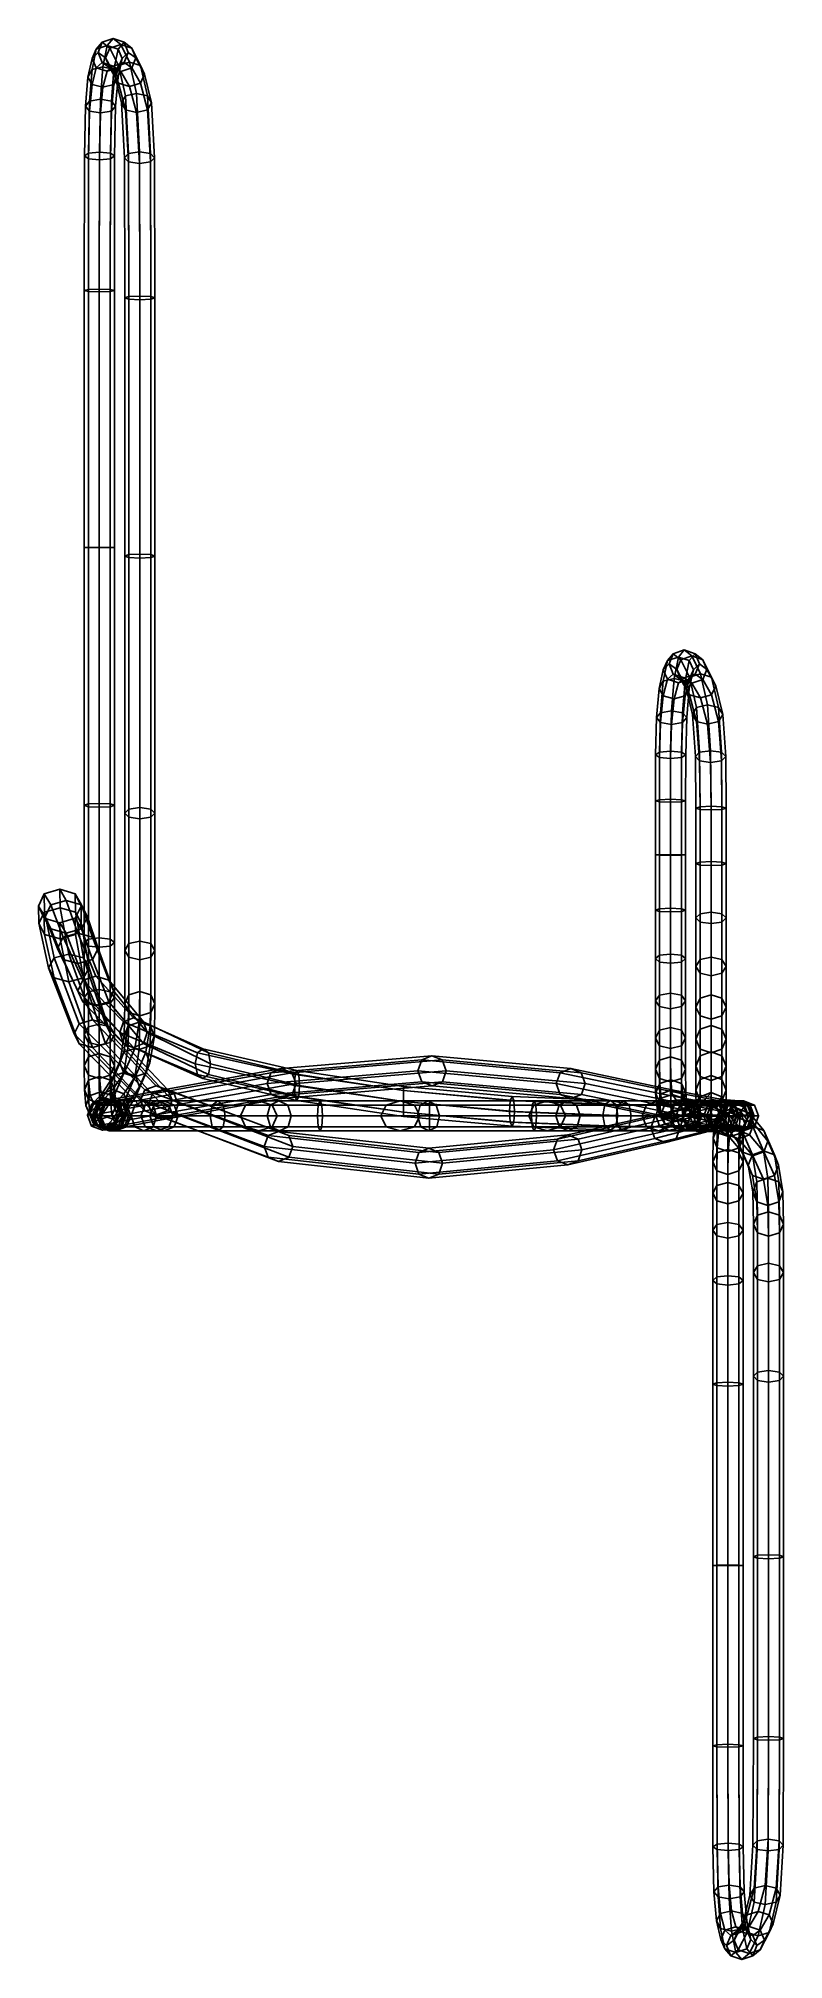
# Model space of a CAD drawing. Extents: x -10488 to 99756, y -124897 to 159397.
import ezdxf

# ---------------------------------------------------------------- set-up
doc = ezdxf.new("R2010")
doc.units = 0

msp = doc.modelspace()

# ---------------------------------------------------------------- linework, layer by layer
for points in [[(-1937.130127, 157824.359375, -208564.703125), (-1062.130127, 158835.734375, -215205.796875), (562.869812, 159397.296875, -215189.21875), (-312.130188, 158341.828125, -208366.4375)], [(-1062.130127, 158835.734375, -215205.796875), (62.869843, 157964.375, -221831.28125), (1687.869751, 158512.578125, -221986.609375), (562.869812, 159397.296875, -215189.21875)], [(-312.130188, 158341.828125, -208366.4375), (562.869812, 159397.296875, -215189.21875), (2187.869873, 158835.734375, -215205.8125), (1312.869873, 157824.359375, -208564.703125)], [(562.869812, 159397.296875, -215189.21875), (1687.869751, 158512.578125, -221986.609375), (3312.869629, 157964.375, -221831.296875), (2187.869873, 158835.734375, -215205.8125)], [(-3171.505127, 153683.34375, -203618.203125), (-2546.505127, 156444.4375, -209093.40625), (-1937.130127, 157824.359375, -208564.703125), (-2562.130127, 154777.96875, -202639.375)], [(-2562.130127, 152588.71875, -204597.03125), (-1937.130127, 155064.53125, -209622.09375), (-2546.505127, 156444.4375, -209093.40625), (-3171.505127, 153683.34375, -203618.203125)], [(-2562.130127, 154777.96875, -202639.375), (-1937.130127, 157824.359375, -208564.703125), (-312.130188, 158341.828125, -208366.4375), (-937.130249, 155188.453125, -202272.296875)], [(-2546.505127, 156444.4375, -209093.40625), (-1671.505127, 157338.234375, -215250.015625), (-1062.130127, 158835.734375, -215205.796875), (-1937.130127, 157824.359375, -208564.703125)], [(-1937.130127, 155064.53125, -209622.09375), (-1062.130127, 155840.734375, -215294.25), (-1671.505127, 157338.234375, -215250.015625), (-2546.505127, 156444.4375, -209093.40625)], [(-1671.505127, 157338.234375, -215250.015625), (-546.505188, 156502.5, -221417.09375), (62.869843, 157964.375, -221831.28125), (-1062.130127, 158835.734375, -215205.796875)], [(-1062.130127, 155840.734375, -215294.25), (62.869843, 155040.625, -221002.90625), (-546.505188, 156502.5, -221417.09375), (-1671.505127, 157338.234375, -215250.015625)], [(-937.130249, 155188.453125, -202272.296875), (-312.130188, 158341.828125, -208366.4375), (1312.869873, 157824.359375, -208564.703125), (687.869812, 154777.96875, -202639.359375)], [(-546.505188, 156502.5, -221417.09375), (745.161499, 154090.53125, -226996.671875), (1354.536499, 155396.4375, -227797.359375), (62.869843, 157964.375, -221831.28125)], [(62.869843, 155040.625, -221002.90625), (1354.536499, 152784.640625, -226195.984375), (745.161499, 154090.53125, -226996.671875), (-546.505188, 156502.5, -221417.09375)], [(62.869843, 157964.375, -221831.28125), (1354.536499, 155396.4375, -227797.359375), (2979.536377, 155886.140625, -228097.625), (1687.869751, 158512.578125, -221986.609375)], [(687.869751, 152588.71875, -204597.03125), (1297.244751, 153683.34375, -203618.1875), (1922.244873, 156444.453125, -209093.40625), (1312.869751, 155064.53125, -209622.09375)], [(1297.244751, 153683.34375, -203618.1875), (687.869812, 154777.96875, -202639.359375), (1312.869873, 157824.359375, -208564.703125), (1922.244873, 156444.453125, -209093.40625)], [(1312.869751, 155064.53125, -209622.09375), (1922.244873, 156444.453125, -209093.40625), (2797.244873, 157338.234375, -215250.03125), (2187.869873, 155840.734375, -215294.25)], [(1922.244873, 156444.453125, -209093.40625), (1312.869873, 157824.359375, -208564.703125), (2187.869873, 158835.734375, -215205.8125), (2797.244873, 157338.234375, -215250.03125)], [(1687.869751, 158512.578125, -221986.609375), (2979.536377, 155886.140625, -228097.625), (4604.536621, 155396.4375, -227797.359375), (3312.869629, 157964.375, -221831.296875)], [(2797.244873, 157338.234375, -215250.03125), (2187.869873, 158835.734375, -215205.8125), (3312.869629, 157964.375, -221831.296875), (3922.244629, 156502.5, -221417.09375)], [(2187.869873, 155840.734375, -215294.25), (2797.244873, 157338.234375, -215250.03125), (3922.244629, 156502.5, -221417.09375), (3312.869629, 155040.625, -221002.90625)], [(3922.244629, 156502.5, -221417.09375), (3312.869629, 157964.375, -221831.296875), (4604.536621, 155396.4375, -227797.359375), (5213.911621, 154090.53125, -226996.671875)], [(3312.869629, 155040.625, -221002.90625), (3922.244629, 156502.5, -221417.09375), (5213.911621, 154090.53125, -226996.671875), (4604.536621, 152784.640625, -226195.984375)], [(-3546.505371, 149384.078125, -199289.4375), (-3171.505127, 153683.34375, -203618.203125), (-2562.130127, 154777.96875, -202639.375), (-2937.130371, 150119.234375, -197967.796875)], [(-2937.130371, 148648.9375, -200611.0625), (-2562.130127, 152588.71875, -204597.03125), (-3171.505127, 153683.34375, -203618.203125), (-3546.505371, 149384.078125, -199289.4375)], [(-2937.130371, 150119.234375, -197967.796875), (-2562.130127, 154777.96875, -202639.375), (-937.130249, 155188.453125, -202272.296875), (-1312.130249, 150394.921875, -197472.171875)], [(-2562.130127, 152588.71875, -204597.03125), (-937.130188, 152178.234375, -204964.09375), (-312.130188, 154547.0625, -209820.34375), (-1937.130127, 155064.53125, -209622.09375)], [(-1937.130127, 155064.53125, -209622.09375), (-312.130188, 154547.0625, -209820.34375), (562.869812, 155279.15625, -215310.828125), (-1062.130127, 155840.734375, -215294.25)], [(-1312.130249, 150394.921875, -197472.171875), (-937.130249, 155188.453125, -202272.296875), (687.869812, 154777.96875, -202639.359375), (312.869812, 150119.234375, -197967.78125)], [(-1062.130127, 155840.734375, -215294.25), (562.869812, 155279.15625, -215310.828125), (1687.869751, 154492.40625, -220847.59375), (62.869843, 155040.625, -221002.90625)], [(-937.130188, 152178.234375, -204964.09375), (687.869751, 152588.71875, -204597.03125), (1312.869751, 155064.53125, -209622.09375), (-312.130188, 154547.0625, -209820.34375)], [(-312.130188, 154547.0625, -209820.34375), (1312.869751, 155064.53125, -209622.09375), (2187.869873, 155840.734375, -215294.25), (562.869812, 155279.15625, -215310.828125)], [(62.869843, 155040.625, -221002.90625), (1687.869751, 154492.40625, -220847.59375), (2979.536377, 152294.921875, -225895.734375), (1354.536499, 152784.640625, -226195.984375)], [(312.869781, 148648.9375, -200611.0625), (922.244873, 149384.078125, -199289.421875), (1297.244751, 153683.34375, -203618.1875), (687.869751, 152588.71875, -204597.03125)], [(922.244873, 149384.078125, -199289.421875), (312.869812, 150119.234375, -197967.78125), (687.869812, 154777.96875, -202639.359375), (1297.244751, 153683.34375, -203618.1875)], [(562.869812, 155279.15625, -215310.828125), (2187.869873, 155840.734375, -215294.25), (3312.869629, 155040.625, -221002.90625), (1687.869751, 154492.40625, -220847.59375)], [(745.161499, 154090.53125, -226996.671875), (1786.828125, 149850.78125, -231888.828125), (2396.203125, 150878.84375, -233003.859375), (1354.536499, 155396.4375, -227797.359375)], [(1354.536499, 152784.640625, -226195.984375), (2396.203125, 148822.703125, -230773.78125), (1786.828125, 149850.78125, -231888.828125), (745.161499, 154090.53125, -226996.671875)], [(1354.536499, 155396.4375, -227797.359375), (2396.203125, 150878.84375, -233003.859375), (4021.203125, 151264.375, -233422), (2979.536377, 155886.140625, -228097.625)], [(1687.869751, 154492.40625, -220847.59375), (3312.869629, 155040.625, -221002.90625), (4604.536621, 152784.640625, -226195.984375), (2979.536377, 152294.921875, -225895.734375)], [(2979.536377, 155886.140625, -228097.625), (4021.203125, 151264.375, -233422), (5646.203125, 150878.84375, -233003.859375), (4604.536621, 155396.4375, -227797.359375)], [(5213.911621, 154090.53125, -226996.671875), (4604.536621, 155396.4375, -227797.359375), (5646.203125, 150878.84375, -233003.859375), (6255.578125, 149850.78125, -231888.8125)], [(4604.536621, 152784.640625, -226195.984375), (5213.911621, 154090.53125, -226996.671875), (6255.578125, 149850.78125, -231888.8125), (5646.203125, 148822.703125, -230773.78125)], [(-2937.130371, 148648.9375, -200611.0625), (-1312.130249, 148373.25, -201106.671875), (-937.130188, 152178.234375, -204964.09375), (-2562.130127, 152588.71875, -204597.03125)], [(-1312.130249, 148373.25, -201106.671875), (312.869781, 148648.9375, -200611.0625), (687.869751, 152588.71875, -204597.03125), (-937.130188, 152178.234375, -204964.09375)], [(1354.536499, 152784.640625, -226195.984375), (2979.536377, 152294.921875, -225895.734375), (4021.203125, 148437.1875, -230355.625), (2396.203125, 148822.703125, -230773.78125)], [(1786.828125, 149850.78125, -231888.828125), (2224.328125, 141746.453125, -236004.5), (2833.703125, 142381.15625, -237364.6875), (2396.203125, 150878.84375, -233003.859375)], [(2396.203125, 150878.84375, -233003.859375), (2833.703125, 142381.15625, -237364.6875), (4458.703125, 142619.171875, -237874.75), (4021.203125, 151264.375, -233422)], [(2979.536377, 152294.921875, -225895.734375), (4604.536621, 152784.640625, -226195.984375), (5646.203125, 148822.703125, -230773.78125), (4021.203125, 148437.1875, -230355.625)], [(4021.203125, 151264.375, -233422), (4458.703125, 142619.171875, -237874.75), (6083.703125, 142381.15625, -237364.6875), (5646.203125, 150878.84375, -233003.859375)], [(6255.578125, 149850.78125, -231888.8125), (5646.203125, 150878.84375, -233003.859375), (6083.703125, 142381.15625, -237364.6875), (6693.078125, 141746.453125, -236004.484375)], [(-3692.338623, 142009.640625, -196405.90625), (-3546.505371, 149384.078125, -199289.4375), (-2937.130371, 150119.234375, -197967.796875), (-3082.963623, 142416.515625, -194900.390625)], [(-3082.963623, 141602.75, -197911.40625), (-2937.130371, 148648.9375, -200611.0625), (-3546.505371, 149384.078125, -199289.4375), (-3692.338623, 142009.640625, -196405.90625)], [(-3082.963623, 142416.515625, -194900.390625), (-2937.130371, 150119.234375, -197967.796875), (-1312.130249, 150394.921875, -197472.171875), (-1457.963623, 142569.09375, -194335.828125)], [(-3082.963623, 141602.75, -197911.40625), (-1457.963623, 141450.1875, -198475.984375), (-1312.130249, 148373.25, -201106.671875), (-2937.130371, 148648.9375, -200611.0625)], [(-1457.963623, 142569.09375, -194335.828125), (-1312.130249, 150394.921875, -197472.171875), (312.869812, 150119.234375, -197967.78125), (167.036438, 142416.515625, -194900.390625)], [(-1457.963623, 141450.1875, -198475.984375), (167.036438, 141602.75, -197911.40625), (312.869781, 148648.9375, -200611.0625), (-1312.130249, 148373.25, -201106.671875)], [(776.411438, 142009.640625, -196405.90625), (167.036438, 142416.515625, -194900.390625), (312.869812, 150119.234375, -197967.78125), (922.244873, 149384.078125, -199289.421875)], [(167.036438, 141602.75, -197911.40625), (776.411438, 142009.640625, -196405.90625), (922.244873, 149384.078125, -199289.421875), (312.869781, 148648.9375, -200611.0625)], [(2396.203125, 148822.703125, -230773.78125), (2833.703125, 141111.75, -234644.3125), (2224.328125, 141746.453125, -236004.5), (1786.828125, 149850.78125, -231888.828125)], [(2396.203125, 148822.703125, -230773.78125), (4021.203125, 148437.1875, -230355.625), (4458.703125, 140873.75, -234134.234375), (2833.703125, 141111.75, -234644.3125)], [(4021.203125, 148437.1875, -230355.625), (5646.203125, 148822.703125, -230773.78125), (6083.703125, 141111.75, -234644.3125), (4458.703125, 140873.75, -234134.234375)], [(5646.203125, 148822.703125, -230773.78125), (6255.578125, 149850.78125, -231888.8125), (6693.078125, 141746.453125, -236004.484375), (6083.703125, 141111.75, -234644.3125)], [(-3713.171875, 122091.351563, -194807.734375), (-3692.338623, 142009.640625, -196405.90625), (-3082.963623, 142416.515625, -194900.390625), (-3103.796875, 122246.117188, -193230.375)], [(-3103.796875, 122246.117188, -193230.375), (-3082.963623, 142416.515625, -194900.390625), (-1457.963623, 142569.09375, -194335.828125), (-1478.796875, 122304.15625, -192638.859375)], [(-1478.796875, 122304.15625, -192638.859375), (-1457.963623, 142569.09375, -194335.828125), (167.036438, 142416.515625, -194900.390625), (146.203094, 122246.117188, -193230.375)], [(755.578125, 122091.351563, -194807.734375), (146.203094, 122246.117188, -193230.375), (167.036438, 142416.515625, -194900.390625), (776.411438, 142009.640625, -196405.90625)], [(2224.328125, 141746.453125, -236004.5), (2286.828125, 121005.0625, -238800.109375), (2896.203125, 121202.71875, -240306.171875), (2833.703125, 142381.15625, -237364.6875)], [(2833.703125, 142381.15625, -237364.6875), (2896.203125, 121202.71875, -240306.171875), (4521.203125, 121276.84375, -240870.9375), (4458.703125, 142619.171875, -237874.75)], [(4458.703125, 142619.171875, -237874.75), (4521.203125, 121276.84375, -240870.9375), (6146.203125, 121202.71875, -240306.171875), (6083.703125, 142381.15625, -237364.6875)], [(6693.078125, 141746.453125, -236004.484375), (6083.703125, 142381.15625, -237364.6875), (6146.203125, 121202.71875, -240306.171875), (6755.578125, 121005.0625, -238800.09375)], [(-3103.796875, 121936.59375, -196385.09375), (-3082.963623, 141602.75, -197911.40625), (-3692.338623, 142009.640625, -196405.90625), (-3713.171875, 122091.351563, -194807.734375)], [(-3103.796875, 121936.59375, -196385.09375), (-1478.796875, 121878.5625, -196976.609375), (-1457.963623, 141450.1875, -198475.984375), (-3082.963623, 141602.75, -197911.40625)], [(-1478.796875, 121878.5625, -196976.609375), (146.203094, 121936.59375, -196385.09375), (167.036438, 141602.75, -197911.40625), (-1457.963623, 141450.1875, -198475.984375)], [(146.203094, 121936.59375, -196385.09375), (755.578125, 122091.351563, -194807.734375), (776.411438, 142009.640625, -196405.90625), (167.036438, 141602.75, -197911.40625)], [(2833.703125, 141111.75, -234644.3125), (2896.203125, 120807.40625, -237294.046875), (2286.828125, 121005.0625, -238800.109375), (2224.328125, 141746.453125, -236004.5)], [(2833.703125, 141111.75, -234644.3125), (4458.703125, 140873.75, -234134.234375), (4521.203125, 120733.28125, -236729.265625), (2896.203125, 120807.40625, -237294.046875)], [(4458.703125, 140873.75, -234134.234375), (6083.703125, 141111.75, -234644.3125), (6146.203125, 120807.40625, -237294.03125), (4521.203125, 120733.28125, -236729.265625)], [(6083.703125, 141111.75, -234644.3125), (6693.078125, 141746.453125, -236004.484375), (6755.578125, 121005.0625, -238800.09375), (6146.203125, 120807.40625, -237294.03125)], [(-3103.796875, 84047.320313, -192769.96875), (-3103.796875, 122246.117188, -193230.375), (-1478.796875, 122304.15625, -192638.859375), (-1478.796875, 84040.953125, -192171.890625)], [(-1478.796875, 84040.953125, -192171.890625), (-1478.796875, 122304.15625, -192638.859375), (146.203094, 122246.117188, -193230.375), (146.203094, 84047.3125, -192769.96875)], [(-3713.171875, 84064.28125, -194364.828125), (-3713.171875, 122091.351563, -194807.734375), (-3103.796875, 122246.117188, -193230.375), (-3103.796875, 84047.320313, -192769.96875)], [(-3103.796875, 84081.242188, -195959.6875), (-3103.796875, 121936.59375, -196385.09375), (-3713.171875, 122091.351563, -194807.734375), (-3713.171875, 84064.28125, -194364.828125)], [(-3103.796875, 84081.242188, -195959.6875), (-1478.796875, 84087.601563, -196557.765625), (-1478.796875, 121878.5625, -196976.609375), (-3103.796875, 121936.59375, -196385.09375)], [(-1478.796875, 84087.601563, -196557.765625), (146.203094, 84081.242188, -195959.6875), (146.203094, 121936.59375, -196385.09375), (-1478.796875, 121878.5625, -196976.609375)], [(755.578125, 84064.28125, -194364.828125), (146.203094, 84047.3125, -192769.96875), (146.203094, 122246.117188, -193230.375), (755.578125, 122091.351563, -194807.734375)], [(146.203094, 84081.242188, -195959.6875), (755.578125, 84064.28125, -194364.828125), (755.578125, 122091.351563, -194807.734375), (146.203094, 121936.59375, -196385.09375)], [(2896.203125, 121202.71875, -240306.171875), (2286.828125, 121005.0625, -238800.109375), (2286.828125, 82791.125, -239742.265625), (2896.203125, 82576.640625, -241260.90625)], [(2286.828125, 121005.0625, -238800.109375), (2896.203125, 120807.40625, -237294.046875), (2896.203125, 83005.601563, -238223.640625), (2286.828125, 82791.125, -239742.265625)], [(2896.203125, 121202.71875, -240306.171875), (2896.203125, 82576.640625, -241260.90625), (4521.203125, 82496.210938, -241830.390625), (4521.203125, 121276.84375, -240870.9375)], [(2896.203125, 120807.40625, -237294.046875), (4521.203125, 120733.28125, -236729.265625), (4521.203125, 83086.03125, -237654.140625), (2896.203125, 83005.601563, -238223.640625)], [(4521.203125, 121276.84375, -240870.9375), (4521.203125, 82496.210938, -241830.390625), (6146.203125, 82576.640625, -241260.90625), (6146.203125, 121202.71875, -240306.171875)], [(4521.203125, 120733.28125, -236729.265625), (6146.203125, 120807.40625, -237294.03125), (6146.203125, 83005.609375, -238223.625), (4521.203125, 83086.03125, -237654.140625)], [(6146.203125, 121202.71875, -240306.171875), (6146.203125, 82576.640625, -241260.90625), (6755.578125, 82791.125, -239742.265625), (6755.578125, 121005.0625, -238800.09375)], [(6755.578125, 121005.0625, -238800.09375), (6755.578125, 82791.125, -239742.265625), (6146.203125, 83005.609375, -238223.625), (6146.203125, 120807.40625, -237294.03125)], [(-3103.796875, 46116.320313, -197085.5), (-3103.796875, 84081.242188, -195959.6875), (-3713.171875, 84064.28125, -194364.828125), (-3713.171875, 45909.789063, -195525.09375)], [(-3713.171875, 45909.789063, -195525.09375), (-3713.171875, 84064.28125, -194364.828125), (-3103.796875, 84047.320313, -192769.96875), (-3103.796875, 45703.257813, -193964.6875)], [(-3103.796875, 46116.320313, -197085.5), (-1478.796875, 46193.769531, -197670.65625), (-1478.796875, 84087.601563, -196557.765625), (-3103.796875, 84081.242188, -195959.6875)], [(-3103.796875, 45703.257813, -193964.6875), (-3103.796875, 84047.320313, -192769.96875), (-1478.796875, 84040.953125, -192171.890625), (-1478.796875, 45625.808594, -193379.53125)], [(-1478.796875, 46193.769531, -197670.65625), (146.203094, 46116.320313, -197085.5), (146.203094, 84081.242188, -195959.6875), (-1478.796875, 84087.601563, -196557.765625)], [(-1478.796875, 45625.808594, -193379.53125), (-1478.796875, 84040.953125, -192171.890625), (146.203094, 84047.3125, -192769.96875), (146.203094, 45703.257813, -193964.6875)], [(146.203094, 46116.320313, -197085.5), (755.578125, 45909.789063, -195525.078125), (755.578125, 84064.28125, -194364.828125), (146.203094, 84081.242188, -195959.6875)], [(755.578125, 45909.789063, -195525.078125), (146.203094, 45703.257813, -193964.6875), (146.203094, 84047.3125, -192769.96875), (755.578125, 84064.28125, -194364.828125)], [(2286.828125, 82791.125, -239742.265625), (2896.203125, 83005.601563, -238223.640625), (2896.203125, 45365.132813, -237411.90625), (2286.828125, 44753.320313, -238792.8125)], [(2896.203125, 82576.640625, -241260.90625), (2286.828125, 82791.125, -239742.265625), (2286.828125, 44753.320313, -238792.8125), (2896.203125, 44141.511719, -240173.734375)], [(2896.203125, 83005.601563, -238223.640625), (4521.203125, 83086.03125, -237654.140625), (4521.203125, 45594.566406, -236894.0625), (2896.203125, 45365.132813, -237411.90625)], [(2896.203125, 82576.640625, -241260.90625), (2896.203125, 44141.511719, -240173.734375), (4521.203125, 43912.082031, -240691.578125), (4521.203125, 82496.210938, -241830.390625)], [(4521.203125, 83086.03125, -237654.140625), (6146.203125, 83005.609375, -238223.625), (6146.203125, 45365.136719, -237411.90625), (4521.203125, 45594.566406, -236894.0625)], [(4521.203125, 82496.210938, -241830.390625), (4521.203125, 43912.082031, -240691.578125), (6146.203125, 44141.511719, -240173.734375), (6146.203125, 82576.640625, -241260.90625)], [(6755.578125, 82791.125, -239742.265625), (6755.578125, 44753.324219, -238792.8125), (6146.203125, 45365.136719, -237411.90625), (6146.203125, 83005.609375, -238223.625)], [(6146.203125, 82576.640625, -241260.90625), (6146.203125, 44141.511719, -240173.734375), (6755.578125, 44753.324219, -238792.8125), (6755.578125, 82791.125, -239742.265625)], [(81953.492188, 65944.445313, -181093.375), (82828.492188, 66838.234375, -187250.015625), (83437.867188, 68335.726563, -187205.78125), (82562.867188, 67324.34375, -180564.6875)], [(82562.867188, 67324.34375, -180564.6875), (83437.867188, 68335.726563, -187205.78125), (85062.867188, 68897.289063, -187189.203125), (84187.867188, 67841.8125, -180366.4375)], [(82828.492188, 66838.234375, -187250.015625), (83953.5, 66002.492188, -193417.09375), (84562.875, 67464.359375, -193831.28125), (83437.867188, 68335.726563, -187205.78125)], [(83437.867188, 68335.726563, -187205.78125), (84562.875, 67464.359375, -193831.28125), (86187.875, 68012.5625, -193986.59375), (85062.867188, 68897.289063, -187189.203125)], [(84187.867188, 67841.8125, -180366.4375), (85062.867188, 68897.289063, -187189.203125), (86687.867188, 68335.726563, -187205.78125), (85812.867188, 67324.34375, -180564.6875)], [(85062.867188, 68897.289063, -187189.203125), (86187.875, 68012.5625, -193986.59375), (87812.875, 67464.359375, -193831.28125), (86687.867188, 68335.726563, -187205.78125)], [(86422.242188, 65944.445313, -181093.390625), (85812.867188, 67324.34375, -180564.6875), (86687.867188, 68335.726563, -187205.78125), (87297.242188, 66838.226563, -187250.015625)], [(87297.242188, 66838.226563, -187250.015625), (86687.867188, 68335.726563, -187205.78125), (87812.875, 67464.359375, -193831.28125), (88422.25, 66002.492188, -193417.09375)], [(81328.492188, 63183.347656, -175618.1875), (81953.492188, 65944.445313, -181093.375), (82562.867188, 67324.34375, -180564.6875), (81937.867188, 64277.96875, -174639.34375)], [(81937.867188, 62088.726563, -176597.03125), (82562.867188, 64564.539063, -181622.078125), (81953.492188, 65944.445313, -181093.375), (81328.492188, 63183.347656, -175618.1875)], [(81937.867188, 64277.96875, -174639.34375), (82562.867188, 67324.34375, -180564.6875), (84187.867188, 67841.8125, -180366.4375), (83562.867188, 64688.449219, -174272.28125)], [(82562.867188, 64564.539063, -181622.078125), (83437.867188, 65340.730469, -187294.234375), (82828.492188, 66838.234375, -187250.015625), (81953.492188, 65944.445313, -181093.375)], [(83437.867188, 65340.730469, -187294.234375), (84562.875, 64540.621094, -193002.921875), (83953.5, 66002.492188, -193417.09375), (82828.492188, 66838.234375, -187250.015625)], [(83562.867188, 64688.449219, -174272.28125), (84187.867188, 67841.8125, -180366.4375), (85812.867188, 67324.34375, -180564.6875), (85187.867188, 64277.96875, -174639.34375)], [(83953.5, 66002.492188, -193417.09375), (85245.164063, 63590.53125, -198996.671875), (85854.539063, 64896.421875, -199797.34375), (84562.875, 67464.359375, -193831.28125)], [(84562.875, 64540.621094, -193002.921875), (85854.539063, 62284.636719, -198196), (85245.164063, 63590.53125, -198996.671875), (83953.5, 66002.492188, -193417.09375)], [(84562.875, 67464.359375, -193831.28125), (85854.539063, 64896.421875, -199797.34375), (87479.539063, 65386.132813, -200097.609375), (86187.875, 68012.5625, -193986.59375)], [(85797.242188, 63183.347656, -175618.1875), (85187.867188, 64277.96875, -174639.34375), (85812.867188, 67324.34375, -180564.6875), (86422.242188, 65944.445313, -181093.390625)], [(85187.867188, 62088.726563, -176597.03125), (85797.242188, 63183.347656, -175618.1875), (86422.242188, 65944.445313, -181093.390625), (85812.867188, 64564.539063, -181622.09375)], [(85812.867188, 64564.539063, -181622.09375), (86422.242188, 65944.445313, -181093.390625), (87297.242188, 66838.226563, -187250.015625), (86687.867188, 65340.730469, -187294.234375)], [(86187.875, 68012.5625, -193986.59375), (87479.539063, 65386.132813, -200097.609375), (89104.539063, 64896.421875, -199797.34375), (87812.875, 67464.359375, -193831.28125)], [(86687.867188, 65340.730469, -187294.234375), (87297.242188, 66838.226563, -187250.015625), (88422.25, 66002.492188, -193417.09375), (87812.875, 64540.621094, -193002.921875)], [(88422.25, 66002.492188, -193417.09375), (87812.875, 67464.359375, -193831.28125), (89104.539063, 64896.421875, -199797.34375), (89713.914063, 63590.527344, -198996.671875)], [(87812.875, 64540.621094, -193002.921875), (88422.25, 66002.492188, -193417.09375), (89713.914063, 63590.527344, -198996.671875), (89104.539063, 62284.636719, -198196)], [(80953.5, 58884.082031, -171289.421875), (81328.492188, 63183.347656, -175618.1875), (81937.867188, 64277.96875, -174639.34375), (81562.875, 59619.230469, -169967.78125)], [(81562.875, 58148.933594, -172611.0625), (81937.867188, 62088.726563, -176597.03125), (81328.492188, 63183.347656, -175618.1875), (80953.5, 58884.082031, -171289.421875)], [(81562.875, 59619.230469, -169967.78125), (81937.867188, 64277.96875, -174639.34375), (83562.867188, 64688.449219, -174272.28125), (83187.875, 59894.910156, -169472.171875)], [(81937.867188, 62088.726563, -176597.03125), (83562.867188, 61678.242188, -176964.09375), (84187.867188, 64047.074219, -181820.34375), (82562.867188, 64564.539063, -181622.078125)], [(82562.867188, 64564.539063, -181622.078125), (84187.867188, 64047.074219, -181820.34375), (85062.867188, 64779.167969, -187310.828125), (83437.867188, 65340.730469, -187294.234375)], [(83187.875, 59894.910156, -169472.171875), (83562.867188, 64688.449219, -174272.28125), (85187.867188, 64277.96875, -174639.34375), (84812.875, 59619.230469, -169967.78125)], [(83437.867188, 65340.730469, -187294.234375), (85062.867188, 64779.167969, -187310.828125), (86187.875, 63992.417969, -192847.609375), (84562.875, 64540.621094, -193002.921875)], [(83562.867188, 61678.242188, -176964.09375), (85187.867188, 62088.726563, -176597.03125), (85812.867188, 64564.539063, -181622.09375), (84187.867188, 64047.074219, -181820.34375)], [(84187.867188, 64047.074219, -181820.34375), (85812.867188, 64564.539063, -181622.09375), (86687.867188, 65340.730469, -187294.234375), (85062.867188, 64779.167969, -187310.828125)], [(84562.875, 64540.621094, -193002.921875), (86187.875, 63992.417969, -192847.609375), (87479.539063, 61794.921875, -197895.75), (85854.539063, 62284.636719, -198196)], [(85422.25, 58884.082031, -171289.421875), (84812.875, 59619.230469, -169967.78125), (85187.867188, 64277.96875, -174639.34375), (85797.242188, 63183.347656, -175618.1875)], [(84812.875, 58148.933594, -172611.0625), (85422.25, 58884.082031, -171289.421875), (85797.242188, 63183.347656, -175618.1875), (85187.867188, 62088.726563, -176597.03125)], [(85062.867188, 64779.167969, -187310.828125), (86687.867188, 65340.730469, -187294.234375), (87812.875, 64540.621094, -193002.921875), (86187.875, 63992.417969, -192847.609375)], [(85245.164063, 63590.53125, -198996.671875), (86286.828125, 59350.765625, -203888.828125), (86896.203125, 60378.835938, -205003.859375), (85854.539063, 64896.421875, -199797.34375)], [(85854.539063, 62284.636719, -198196), (86896.203125, 58322.695313, -202773.78125), (86286.828125, 59350.765625, -203888.828125), (85245.164063, 63590.53125, -198996.671875)], [(85854.539063, 64896.421875, -199797.34375), (86896.203125, 60378.835938, -205003.859375), (88521.203125, 60764.359375, -205422), (87479.539063, 65386.132813, -200097.609375)], [(86187.875, 63992.417969, -192847.609375), (87812.875, 64540.621094, -193002.921875), (89104.539063, 62284.636719, -198196), (87479.539063, 61794.921875, -197895.75)], [(87479.539063, 65386.132813, -200097.609375), (88521.203125, 60764.359375, -205422), (90146.203125, 60378.835938, -205003.859375), (89104.539063, 64896.421875, -199797.34375)], [(89713.914063, 63590.527344, -198996.671875), (89104.539063, 64896.421875, -199797.34375), (90146.203125, 60378.835938, -205003.859375), (90755.578125, 59350.765625, -203888.828125)], [(89104.539063, 62284.636719, -198196), (89713.914063, 63590.527344, -198996.671875), (90755.578125, 59350.765625, -203888.828125), (90146.203125, 58322.695313, -202773.78125)], [(81417.039063, 53791.507813, -166900.390625), (81562.875, 59619.230469, -169967.78125), (83187.875, 59894.910156, -169472.171875), (83042.039063, 53944.089844, -166335.828125)], [(81562.875, 58148.933594, -172611.0625), (83187.875, 57873.253906, -173106.671875), (83562.867188, 61678.242188, -176964.09375), (81937.867188, 62088.726563, -176597.03125)], [(83042.039063, 53944.089844, -166335.828125), (83187.875, 59894.910156, -169472.171875), (84812.875, 59619.230469, -169967.78125), (84667.039063, 53791.511719, -166900.390625)], [(83187.875, 57873.253906, -173106.671875), (84812.875, 58148.933594, -172611.0625), (85187.867188, 62088.726563, -176597.03125), (83562.867188, 61678.242188, -176964.09375)], [(85854.539063, 62284.636719, -198196), (87479.539063, 61794.921875, -197895.75), (88521.203125, 57937.167969, -202355.640625), (86896.203125, 58322.695313, -202773.78125)], [(86286.828125, 59350.765625, -203888.828125), (86724.328125, 53121.457031, -208004.484375), (87333.703125, 53756.15625, -209364.6875), (86896.203125, 60378.835938, -205003.859375)], [(86896.203125, 60378.835938, -205003.859375), (87333.703125, 53756.15625, -209364.6875), (88958.703125, 53994.167969, -209874.75), (88521.203125, 60764.359375, -205422)], [(87479.539063, 61794.921875, -197895.75), (89104.539063, 62284.636719, -198196), (90146.203125, 58322.695313, -202773.78125), (88521.203125, 57937.167969, -202355.640625)], [(88521.203125, 60764.359375, -205422), (88958.703125, 53994.167969, -209874.75), (90583.703125, 53756.15625, -209364.6875), (90146.203125, 60378.835938, -205003.859375)], [(90755.578125, 59350.765625, -203888.828125), (90146.203125, 60378.835938, -205003.859375), (90583.703125, 53756.15625, -209364.6875), (91193.078125, 53121.457031, -208004.484375)], [(80807.664063, 53384.636719, -168405.90625), (80953.5, 58884.082031, -171289.421875), (81562.875, 59619.230469, -169967.78125), (81417.039063, 53791.507813, -166900.390625)], [(81417.039063, 52977.761719, -169911.40625), (81562.875, 58148.933594, -172611.0625), (80953.5, 58884.082031, -171289.421875), (80807.664063, 53384.636719, -168405.90625)], [(81417.039063, 52977.761719, -169911.40625), (83042.039063, 52825.183594, -170475.984375), (83187.875, 57873.253906, -173106.671875), (81562.875, 58148.933594, -172611.0625)], [(83042.039063, 52825.183594, -170475.984375), (84667.039063, 52977.761719, -169911.421875), (84812.875, 58148.933594, -172611.0625), (83187.875, 57873.253906, -173106.671875)], [(85276.414063, 53384.636719, -168405.90625), (84667.039063, 53791.511719, -166900.390625), (84812.875, 59619.230469, -169967.78125), (85422.25, 58884.082031, -171289.421875)], [(84667.039063, 52977.761719, -169911.421875), (85276.414063, 53384.636719, -168405.90625), (85422.25, 58884.082031, -171289.421875), (84812.875, 58148.933594, -172611.0625)], [(86896.203125, 58322.695313, -202773.78125), (87333.703125, 52486.753906, -206644.3125), (86724.328125, 53121.457031, -208004.484375), (86286.828125, 59350.765625, -203888.828125)], [(86896.203125, 58322.695313, -202773.78125), (88521.203125, 57937.167969, -202355.640625), (88958.703125, 52248.742188, -206134.234375), (87333.703125, 52486.753906, -206644.3125)], [(88521.203125, 57937.167969, -202355.640625), (90146.203125, 58322.695313, -202773.78125), (90583.703125, 52486.753906, -206644.3125), (88958.703125, 52248.742188, -206134.234375)], [(90146.203125, 58322.695313, -202773.78125), (90755.578125, 59350.765625, -203888.828125), (91193.078125, 53121.457031, -208004.484375), (90583.703125, 52486.753906, -206644.3125)], [(80786.828125, 46591.355469, -166807.734375), (80807.664063, 53384.636719, -168405.90625), (81417.039063, 53791.507813, -166900.390625), (81396.203125, 46746.113281, -165230.375)], [(81396.203125, 46436.597656, -168385.09375), (81417.039063, 52977.761719, -169911.40625), (80807.664063, 53384.636719, -168405.90625), (80786.828125, 46591.355469, -166807.734375)], [(81396.203125, 46746.113281, -165230.375), (81417.039063, 53791.507813, -166900.390625), (83042.039063, 53944.089844, -166335.828125), (83021.203125, 46804.148438, -164638.859375)], [(81396.203125, 46436.597656, -168385.09375), (83021.203125, 46378.5625, -168976.609375), (83042.039063, 52825.183594, -170475.984375), (81417.039063, 52977.761719, -169911.40625)], [(83021.203125, 46804.148438, -164638.859375), (83042.039063, 53944.089844, -166335.828125), (84667.039063, 53791.511719, -166900.390625), (84646.203125, 46746.113281, -165230.375)], [(83021.203125, 46378.5625, -168976.609375), (84646.203125, 46436.597656, -168385.09375), (84667.039063, 52977.761719, -169911.421875), (83042.039063, 52825.183594, -170475.984375)], [(85255.578125, 46591.355469, -166807.734375), (84646.203125, 46746.113281, -165230.375), (84667.039063, 53791.511719, -166900.390625), (85276.414063, 53384.636719, -168405.90625)], [(84646.203125, 46436.597656, -168385.09375), (85255.578125, 46591.355469, -166807.734375), (85276.414063, 53384.636719, -168405.90625), (84667.039063, 52977.761719, -169911.421875)], [(86724.328125, 53121.457031, -208004.484375), (86786.828125, 45505.0625, -210800.09375), (87396.203125, 45702.71875, -212306.171875), (87333.703125, 53756.15625, -209364.6875)], [(87333.703125, 52486.753906, -206644.3125), (87396.203125, 45307.40625, -209294.03125), (86786.828125, 45505.0625, -210800.09375), (86724.328125, 53121.457031, -208004.484375)], [(87333.703125, 53756.15625, -209364.6875), (87396.203125, 45702.71875, -212306.171875), (89021.203125, 45776.839844, -212870.9375), (88958.703125, 53994.167969, -209874.75)], [(87333.703125, 52486.753906, -206644.3125), (88958.703125, 52248.742188, -206134.234375), (89021.203125, 45233.285156, -208729.25), (87396.203125, 45307.40625, -209294.03125)], [(88958.703125, 53994.167969, -209874.75), (89021.203125, 45776.839844, -212870.9375), (90646.203125, 45702.71875, -212306.171875), (90583.703125, 53756.15625, -209364.6875)], [(88958.703125, 52248.742188, -206134.234375), (90583.703125, 52486.753906, -206644.3125), (90646.203125, 45307.40625, -209294.03125), (89021.203125, 45233.285156, -208729.25)], [(91193.078125, 53121.457031, -208004.484375), (90583.703125, 53756.15625, -209364.6875), (90646.203125, 45702.71875, -212306.171875), (91255.578125, 45505.0625, -210800.09375)], [(90583.703125, 52486.753906, -206644.3125), (91193.078125, 53121.457031, -208004.484375), (91255.578125, 45505.0625, -210800.09375), (90646.203125, 45307.40625, -209294.03125)], [(-3713.171875, 25594.042969, -198624.609375), (-3103.796875, 26095.347656, -200086.28125), (-3103.796875, 46116.320313, -197085.5), (-3713.171875, 45909.789063, -195525.09375)], [(-3103.796875, 25092.738281, -197162.9375), (-3713.171875, 25594.042969, -198624.609375), (-3713.171875, 45909.789063, -195525.09375), (-3103.796875, 45703.257813, -193964.6875)], [(-3103.796875, 26095.347656, -200086.28125), (-1478.796875, 26283.335938, -200634.40625), (-1478.796875, 46193.769531, -197670.65625), (-3103.796875, 46116.320313, -197085.5)], [(-3103.796875, 25092.738281, -197162.9375), (-3103.796875, 45703.257813, -193964.6875), (-1478.796875, 45625.808594, -193379.53125), (-1478.796875, 24904.75, -196614.8125)], [(-1478.796875, 26283.335938, -200634.40625), (146.203094, 26095.347656, -200086.28125), (146.203094, 46116.320313, -197085.5), (-1478.796875, 46193.769531, -197670.65625)], [(-1478.796875, 24904.75, -196614.8125), (-1478.796875, 45625.808594, -193379.53125), (146.203094, 45703.257813, -193964.6875), (146.203094, 25092.738281, -197162.9375)], [(755.578125, 25594.042969, -198624.609375), (755.578125, 45909.789063, -195525.078125), (146.203094, 46116.320313, -197085.5), (146.203094, 26095.347656, -200086.28125)], [(146.203094, 25092.738281, -197162.9375), (146.203094, 45703.257813, -193964.6875), (755.578125, 45909.789063, -195525.078125), (755.578125, 25594.042969, -198624.609375)], [(2896.203125, 45365.132813, -237411.90625), (4521.203125, 45594.566406, -236894.0625), (4521.203125, 25824.09375, -234515.546875), (2896.203125, 25447.980469, -234930.21875)], [(4521.203125, 45594.566406, -236894.0625), (6146.203125, 45365.136719, -237411.90625), (6146.203125, 25447.980469, -234930.21875), (4521.203125, 25824.09375, -234515.546875)], [(80786.828125, 38564.28125, -166364.828125), (80786.828125, 46591.355469, -166807.734375), (81396.203125, 46746.113281, -165230.375), (81396.203125, 38547.316406, -164769.96875)], [(81396.203125, 38581.246094, -167959.6875), (81396.203125, 46436.597656, -168385.09375), (80786.828125, 46591.355469, -166807.734375), (80786.828125, 38564.28125, -166364.828125)], [(81396.203125, 38547.316406, -164769.96875), (81396.203125, 46746.113281, -165230.375), (83021.203125, 46804.148438, -164638.859375), (83021.203125, 38540.953125, -164171.890625)], [(81396.203125, 38581.246094, -167959.6875), (83021.203125, 38587.605469, -168557.765625), (83021.203125, 46378.5625, -168976.609375), (81396.203125, 46436.597656, -168385.09375)], [(83021.203125, 38540.953125, -164171.890625), (83021.203125, 46804.148438, -164638.859375), (84646.203125, 46746.113281, -165230.375), (84646.203125, 38547.316406, -164769.96875)], [(83021.203125, 38587.605469, -168557.765625), (84646.203125, 38581.246094, -167959.6875), (84646.203125, 46436.597656, -168385.09375), (83021.203125, 46378.5625, -168976.609375)], [(85255.578125, 38564.28125, -166364.828125), (84646.203125, 38547.316406, -164769.96875), (84646.203125, 46746.113281, -165230.375), (85255.578125, 46591.355469, -166807.734375)], [(84646.203125, 38581.246094, -167959.6875), (85255.578125, 38564.28125, -166364.828125), (85255.578125, 46591.355469, -166807.734375), (84646.203125, 46436.597656, -168385.09375)], [(87396.203125, 45702.71875, -212306.171875), (86786.828125, 45505.0625, -210800.09375), (86786.828125, 37291.125, -211742.265625), (87396.203125, 37076.640625, -213260.90625)], [(86786.828125, 45505.0625, -210800.09375), (87396.203125, 45307.40625, -209294.03125), (87396.203125, 37505.609375, -210223.625), (86786.828125, 37291.125, -211742.265625)], [(87396.203125, 45702.71875, -212306.171875), (87396.203125, 37076.640625, -213260.90625), (89021.203125, 36996.210938, -213830.40625), (89021.203125, 45776.839844, -212870.9375)], [(89021.203125, 45776.839844, -212870.9375), (89021.203125, 36996.210938, -213830.40625), (90646.203125, 37076.640625, -213260.90625), (90646.203125, 45702.71875, -212306.171875)], [(90646.203125, 45702.71875, -212306.171875), (90646.203125, 37076.640625, -213260.90625), (91255.578125, 37291.125, -211742.265625), (91255.578125, 45505.0625, -210800.09375)], [(91255.578125, 45505.0625, -210800.09375), (91255.578125, 37291.125, -211742.265625), (90646.203125, 37505.605469, -210223.625), (90646.203125, 45307.40625, -209294.03125)], [(2286.828125, 44753.320313, -238792.8125), (2896.203125, 45365.132813, -237411.90625), (2896.203125, 25447.980469, -234930.21875), (2286.828125, 24445.009766, -236035.984375)], [(2896.203125, 44141.511719, -240173.734375), (2286.828125, 44753.320313, -238792.8125), (2286.828125, 24445.009766, -236035.984375), (2896.203125, 23442.039063, -237141.75)], [(2896.203125, 44141.511719, -240173.734375), (2896.203125, 23442.039063, -237141.75), (4521.203125, 23065.925781, -237556.40625), (4521.203125, 43912.082031, -240691.578125)], [(4521.203125, 43912.082031, -240691.578125), (4521.203125, 23065.925781, -237556.40625), (6146.203125, 23442.039063, -237141.75), (6146.203125, 44141.511719, -240173.734375)], [(6755.578125, 44753.324219, -238792.8125), (6755.578125, 24445.009766, -236035.984375), (6146.203125, 25447.980469, -234930.21875), (6146.203125, 45365.136719, -237411.90625)], [(6146.203125, 44141.511719, -240173.734375), (6146.203125, 23442.039063, -237141.75), (6755.578125, 24445.009766, -236035.984375), (6755.578125, 44753.324219, -238792.8125)], [(87396.203125, 45307.40625, -209294.03125), (89021.203125, 45233.285156, -208729.25), (89021.203125, 37586.035156, -209654.140625), (87396.203125, 37505.609375, -210223.625)], [(89021.203125, 45233.285156, -208729.25), (90646.203125, 45307.40625, -209294.03125), (90646.203125, 37505.605469, -210223.625), (89021.203125, 37586.035156, -209654.140625)], [(81396.203125, 30616.324219, -169085.5), (81396.203125, 38581.246094, -167959.6875), (80786.828125, 38564.28125, -166364.828125), (80786.828125, 30409.791016, -167525.09375)], [(80786.828125, 30409.791016, -167525.09375), (80786.828125, 38564.28125, -166364.828125), (81396.203125, 38547.316406, -164769.96875), (81396.203125, 30203.257813, -165964.671875)], [(81396.203125, 30616.324219, -169085.5), (83021.203125, 30693.773438, -169670.65625), (83021.203125, 38587.605469, -168557.765625), (81396.203125, 38581.246094, -167959.6875)], [(81396.203125, 30203.257813, -165964.671875), (81396.203125, 38547.316406, -164769.96875), (83021.203125, 38540.953125, -164171.890625), (83021.203125, 30125.808594, -165379.515625)], [(83021.203125, 30693.773438, -169670.65625), (84646.203125, 30616.324219, -169085.5), (84646.203125, 38581.246094, -167959.6875), (83021.203125, 38587.605469, -168557.765625)], [(83021.203125, 30125.808594, -165379.515625), (83021.203125, 38540.953125, -164171.890625), (84646.203125, 38547.316406, -164769.96875), (84646.203125, 30203.257813, -165964.671875)], [(84646.203125, 30616.324219, -169085.5), (85255.578125, 30409.791016, -167525.09375), (85255.578125, 38564.28125, -166364.828125), (84646.203125, 38581.246094, -167959.6875)], [(85255.578125, 30409.791016, -167525.09375), (84646.203125, 30203.257813, -165964.671875), (84646.203125, 38547.316406, -164769.96875), (85255.578125, 38564.28125, -166364.828125)], [(86786.828125, 37291.125, -211742.265625), (87396.203125, 37505.609375, -210223.625), (87396.203125, 29865.140625, -209411.90625), (86786.828125, 29253.328125, -210792.828125)], [(87396.203125, 37076.640625, -213260.90625), (86786.828125, 37291.125, -211742.265625), (86786.828125, 29253.328125, -210792.828125), (87396.203125, 28641.515625, -212173.75)], [(87396.203125, 37505.609375, -210223.625), (89021.203125, 37586.035156, -209654.140625), (89021.203125, 30094.570313, -208894.0625), (87396.203125, 29865.140625, -209411.90625)], [(87396.203125, 37076.640625, -213260.90625), (87396.203125, 28641.515625, -212173.75), (89021.203125, 28412.085938, -212691.59375), (89021.203125, 36996.210938, -213830.40625)], [(89021.203125, 37586.035156, -209654.140625), (90646.203125, 37505.605469, -210223.625), (90646.203125, 29865.140625, -209411.90625), (89021.203125, 30094.570313, -208894.0625)], [(89021.203125, 36996.210938, -213830.40625), (89021.203125, 28412.085938, -212691.59375), (90646.203125, 28641.515625, -212173.75), (90646.203125, 37076.640625, -213260.90625)], [(91255.578125, 37291.125, -211742.265625), (91255.578125, 29253.328125, -210792.828125), (90646.203125, 29865.140625, -209411.90625), (90646.203125, 37505.605469, -210223.625)], [(90646.203125, 37076.640625, -213260.90625), (90646.203125, 28641.515625, -212173.75), (91255.578125, 29253.328125, -210792.828125), (91255.578125, 37291.125, -211742.265625)], [(-10427.404297, 28458.257813, -349339.625), (-10488.168945, 31008.402344, -359938.09375), (-9628.793945, 32826.898438, -359849.4375), (-9573.238281, 30123.957031, -348880.375)], [(-9628.793945, 32826.898438, -359849.4375), (-10488.168945, 31008.402344, -359938.09375), (-9510.737305, 29410.699219, -370409.21875), (-8656.571289, 31179.740234, -370602.59375)], [(-9573.238281, 30123.957031, -348880.375), (-9628.793945, 32826.898438, -359849.4375), (-7337.128418, 33508.832031, -359768.4375), (-7295.461426, 30748.59375, -348731.28125)], [(-7337.128418, 33508.832031, -359768.4375), (-9628.793945, 32826.898438, -359849.4375), (-8656.571289, 31179.740234, -370602.59375), (-6378.794922, 31843.132813, -370508.75)], [(-6378.794922, 31843.132813, -370508.75), (-8656.571289, 31179.740234, -370602.59375), (-6851.015625, 26380.195313, -381725.46875), (-4670.461426, 26995.833984, -381382.09375)], [(-7295.461426, 30748.59375, -348731.28125), (-7337.128418, 33508.832031, -359768.4375), (-5045.462891, 32826.898438, -359738.3125), (-5017.685059, 30123.957031, -348934.1875)], [(-5045.462891, 32826.898438, -359738.3125), (-7337.128418, 33508.832031, -359768.4375), (-6378.794922, 31843.132813, -370508.75), (-4101.018555, 31179.742188, -370215.4375)], [(-4101.018555, 31179.742188, -370215.4375), (-6378.794922, 31843.132813, -370508.75), (-4670.461426, 26995.833984, -381382.09375), (-2489.907227, 26380.195313, -380739.34375)], [(-5017.685059, 30123.957031, -348934.1875), (-5045.462891, 32826.898438, -359738.3125), (-4186.088379, 31008.402344, -359785.28125), (-4163.519043, 28458.255859, -349413.625)], [(-4186.088379, 31008.402344, -359785.28125), (-5045.462891, 32826.898438, -359738.3125), (-4101.018555, 31179.742188, -370215.4375), (-3246.852295, 29410.701172, -369876.875)], [(-9573.238281, 26792.556641, -349819.0625), (-9628.793945, 29189.90625, -359985.03125), (-10488.168945, 31008.402344, -359938.09375), (-10427.404297, 28458.257813, -349339.625)], [(-10488.168945, 31008.402344, -359938.09375), (-9628.793945, 29189.90625, -359985.03125), (-8656.571289, 27641.658203, -370070.65625), (-9510.737305, 29410.699219, -370409.21875)], [(-9002.056641, 21853.119141, -337718.1875), (-10427.404297, 28458.257813, -349339.625), (-9573.238281, 30123.957031, -348880.375), (-8184.349121, 23344.507813, -337149.375)], [(-8184.349121, 20361.730469, -338490.125), (-9573.238281, 26792.556641, -349819.0625), (-10427.404297, 28458.257813, -349339.625), (-9002.056641, 21853.119141, -337718.1875)], [(-7295.461426, 26167.919922, -350021.96875), (-7337.128418, 28507.972656, -359954.90625), (-9628.793945, 29189.90625, -359985.03125), (-9573.238281, 26792.556641, -349819.0625)], [(-9628.793945, 29189.90625, -359985.03125), (-7337.128418, 28507.972656, -359954.90625), (-6378.794922, 26978.267578, -369777.34375), (-8656.571289, 27641.658203, -370070.65625)], [(-8184.349121, 23344.507813, -337149.375), (-9573.238281, 30123.957031, -348880.375), (-7295.461426, 30748.59375, -348731.28125), (-6003.794922, 23903.779297, -337168.84375)], [(-8656.571289, 31179.740234, -370602.59375), (-9510.737305, 29410.699219, -370409.21875), (-7668.723633, 24738.490234, -381511.1875), (-6851.015625, 26380.195313, -381725.46875)], [(-9510.737305, 29410.699219, -370409.21875), (-8656.571289, 27641.658203, -370070.65625), (-6851.015625, 23096.785156, -380927.09375), (-7668.723633, 24738.490234, -381511.1875)], [(-5017.685059, 26792.556641, -349872.90625), (-5045.462891, 29189.90625, -359873.9375), (-7337.128418, 28507.972656, -359954.90625), (-7295.461426, 26167.919922, -350021.96875)], [(-7337.128418, 28507.972656, -359954.90625), (-5045.462891, 29189.90625, -359873.9375), (-4101.018555, 27641.660156, -369683.53125), (-6378.794922, 26978.267578, -369777.34375)], [(-6003.794922, 23903.779297, -337168.84375), (-7295.461426, 30748.59375, -348731.28125), (-5017.685059, 30123.957031, -348934.1875), (-3823.240723, 23344.509766, -337691.0625)], [(-4163.519043, 28458.255859, -349413.625), (-4186.088379, 31008.402344, -359785.28125), (-5045.462891, 29189.90625, -359873.9375), (-5017.685059, 26792.556641, -349872.90625)], [(-5045.462891, 29189.90625, -359873.9375), (-4186.088379, 31008.402344, -359785.28125), (-3246.852295, 29410.701172, -369876.875), (-4101.018555, 27641.660156, -369683.53125)], [(-3823.240723, 23344.509766, -337691.0625), (-5017.685059, 30123.957031, -348934.1875), (-4163.519043, 28458.255859, -349413.625), (-3005.532715, 21853.119141, -338462.96875)], [(-3005.532715, 21853.119141, -338462.96875), (-4163.519043, 28458.255859, -349413.625), (-5017.685059, 26792.556641, -349872.90625), (-3823.240723, 20361.728516, -339031.78125)], [(-3246.852295, 29410.701172, -369876.875), (-4101.018555, 31179.742188, -370215.4375), (-2489.907227, 26380.195313, -380739.34375), (-1672.199463, 24738.492188, -380155.28125)], [(-4101.018555, 27641.660156, -369683.53125), (-3246.852295, 29410.701172, -369876.875), (-1672.199463, 24738.492188, -380155.28125), (-2489.907227, 23096.787109, -379941)], [(80786.828125, 23219.041016, -170624.59375), (81396.203125, 23720.345703, -172086.28125), (81396.203125, 30616.324219, -169085.5), (80786.828125, 30409.791016, -167525.09375)], [(81396.203125, 22717.738281, -169162.921875), (80786.828125, 23219.041016, -170624.59375), (80786.828125, 30409.791016, -167525.09375), (81396.203125, 30203.257813, -165964.671875)], [(81396.203125, 23720.345703, -172086.28125), (83021.203125, 23908.335938, -172634.40625), (83021.203125, 30693.773438, -169670.65625), (81396.203125, 30616.324219, -169085.5)], [(81396.203125, 22717.738281, -169162.921875), (81396.203125, 30203.257813, -165964.671875), (83021.203125, 30125.808594, -165379.515625), (83021.203125, 22529.748047, -168614.796875)], [(83021.203125, 23908.335938, -172634.40625), (84646.203125, 23720.345703, -172086.28125), (84646.203125, 30616.324219, -169085.5), (83021.203125, 30693.773438, -169670.65625)], [(83021.203125, 22529.748047, -168614.796875), (83021.203125, 30125.808594, -165379.515625), (84646.203125, 30203.257813, -165964.671875), (84646.203125, 22717.738281, -169162.921875)], [(85255.578125, 23219.041016, -170624.59375), (85255.578125, 30409.791016, -167525.09375), (84646.203125, 30616.324219, -169085.5), (84646.203125, 23720.345703, -172086.28125)], [(84646.203125, 22717.738281, -169162.921875), (84646.203125, 30203.257813, -165964.671875), (85255.578125, 30409.791016, -167525.09375), (85255.578125, 23219.041016, -170624.59375)], [(86786.828125, 29253.328125, -210792.828125), (87396.203125, 29865.140625, -209411.90625), (87396.203125, 23072.984375, -206930.21875), (86786.828125, 22070.015625, -208035.984375)], [(87396.203125, 28641.515625, -212173.75), (86786.828125, 29253.328125, -210792.828125), (86786.828125, 22070.015625, -208035.984375), (87396.203125, 21067.048828, -209141.75)], [(87396.203125, 29865.140625, -209411.90625), (89021.203125, 30094.570313, -208894.0625), (89021.203125, 23449.097656, -206515.546875), (87396.203125, 23072.984375, -206930.21875)], [(87396.203125, 28641.515625, -212173.75), (87396.203125, 21067.048828, -209141.75), (89021.203125, 20690.935547, -209556.40625), (89021.203125, 28412.085938, -212691.59375)], [(89021.203125, 30094.570313, -208894.0625), (90646.203125, 29865.140625, -209411.90625), (90646.203125, 23072.984375, -206930.21875), (89021.203125, 23449.097656, -206515.546875)], [(89021.203125, 28412.085938, -212691.59375), (89021.203125, 20690.935547, -209556.40625), (90646.203125, 21067.048828, -209141.75), (90646.203125, 28641.515625, -212173.75)], [(91255.578125, 29253.328125, -210792.828125), (91255.578125, 22070.015625, -208035.984375), (90646.203125, 23072.984375, -206930.21875), (90646.203125, 29865.140625, -209411.90625)], [(90646.203125, 28641.515625, -212173.75), (90646.203125, 21067.048828, -209141.75), (91255.578125, 22070.015625, -208035.984375), (91255.578125, 29253.328125, -210792.828125)], [(-6003.794922, 19802.458984, -339012.3125), (-7295.461426, 26167.919922, -350021.96875), (-9573.238281, 26792.556641, -349819.0625), (-8184.349121, 20361.730469, -338490.125)], [(-8656.571289, 27641.658203, -370070.65625), (-6378.794922, 26978.267578, -369777.34375), (-4670.461426, 22481.146484, -380284.375), (-6851.015625, 23096.785156, -380927.09375)], [(-3938.610352, 20029.302734, -393393.4375), (-6851.015625, 26380.195313, -381725.46875), (-7668.723633, 24738.490234, -381511.1875), (-4660.289551, 18436.822266, -393476.0625)], [(-3823.240723, 20361.728516, -339031.78125), (-5017.685059, 26792.556641, -349872.90625), (-7295.461426, 26167.919922, -350021.96875), (-6003.794922, 19802.458984, -339012.3125)], [(-6851.015625, 26380.195313, -381725.46875), (-3938.610352, 20029.302734, -393393.4375), (-2014.132446, 20626.482422, -392515.59375), (-4670.461426, 26995.833984, -381382.09375)], [(-6378.794922, 26978.267578, -369777.34375), (-4101.018555, 27641.660156, -369683.53125), (-2489.907227, 23096.787109, -379941), (-4670.461426, 22481.146484, -380284.375)], [(-4670.461426, 26995.833984, -381382.09375), (-2014.132446, 20626.482422, -392515.59375), (-89.654617, 20029.302734, -391422.5625), (-2489.907227, 26380.195313, -380739.34375)], [(-3713.171875, 17475.951172, -202974.15625), (-3103.796875, 18318.632813, -204256.90625), (-3103.796875, 26095.347656, -200086.28125), (-3713.171875, 25594.042969, -198624.609375)], [(-3103.796875, 16633.267578, -201691.40625), (-3713.171875, 17475.951172, -202974.15625), (-3713.171875, 25594.042969, -198624.609375), (-3103.796875, 25092.738281, -197162.9375)], [(-3103.796875, 18318.632813, -204256.90625), (-1478.796875, 18634.636719, -204737.9375), (-1478.796875, 26283.335938, -200634.40625), (-3103.796875, 26095.347656, -200086.28125)], [(-89.654617, 20029.302734, -391422.5625), (632.024658, 18436.822266, -390766.125), (-1672.199463, 24738.492188, -380155.28125), (-2489.907227, 26380.195313, -380739.34375)], [(-1478.796875, 18634.636719, -204737.9375), (146.203094, 18318.632813, -204256.90625), (146.203094, 26095.347656, -200086.28125), (-1478.796875, 26283.335938, -200634.40625)], [(755.578125, 17475.951172, -202974.15625), (755.578125, 25594.042969, -198624.609375), (146.203094, 26095.347656, -200086.28125), (146.203094, 18318.632813, -204256.90625)], [(146.203094, 16633.267578, -201691.40625), (146.203094, 25092.738281, -197162.9375), (755.578125, 25594.042969, -198624.609375), (755.578125, 17475.951172, -202974.15625)], [(2896.203125, 25447.980469, -234930.21875), (4521.203125, 25824.09375, -234515.546875), (4521.203125, 18358.054688, -230438.875), (2896.203125, 17866.048828, -230742)], [(4521.203125, 25824.09375, -234515.546875), (6146.203125, 25447.980469, -234930.21875), (6146.203125, 17866.050781, -230742), (4521.203125, 18358.054688, -230438.875)], [(-5197.060547, 12107.751953, -324420.1875), (-9002.056641, 21853.119141, -337718.1875), (-8184.349121, 23344.507813, -337149.375), (-4464.443848, 13592.193359, -324249.3125)], [(-4464.443848, 13592.193359, -324249.3125), (-8184.349121, 23344.507813, -337149.375), (-6003.794922, 23903.779297, -337168.84375), (-2510.799316, 14148.860352, -324897.90625)], [(-4660.289551, 18436.822266, -393476.0625), (-7668.723633, 24738.490234, -381511.1875), (-6851.015625, 23096.785156, -380927.09375), (-3938.610352, 16844.341797, -392819.625)], [(-3938.610352, 16844.341797, -392819.625), (-6851.015625, 23096.785156, -380927.09375), (-4670.461426, 22481.146484, -380284.375), (-2014.132446, 16247.161133, -391726.59375)], [(-2510.799316, 14148.860352, -324897.90625), (-6003.794922, 23903.779297, -337168.84375), (-3823.240723, 23344.509766, -337691.0625), (-557.154785, 13592.194336, -325907.84375)], [(-2014.132446, 16247.161133, -391726.59375), (-4670.461426, 22481.146484, -380284.375), (-2489.907227, 23096.787109, -379941), (-89.654617, 16844.341797, -390848.75)], [(-557.154785, 13592.194336, -325907.84375), (-3823.240723, 23344.509766, -337691.0625), (-3005.532715, 21853.119141, -338462.96875), (175.462051, 12107.75293, -326700.625)], [(-3103.796875, 16633.267578, -201691.40625), (-3103.796875, 25092.738281, -197162.9375), (-1478.796875, 24904.75, -196614.8125), (-1478.796875, 16317.262695, -201210.375)], [(632.024658, 18436.822266, -390766.125), (-89.654617, 16844.341797, -390848.75), (-2489.907227, 23096.787109, -379941), (-1672.199463, 24738.492188, -380155.28125)], [(-1478.796875, 16317.262695, -201210.375), (-1478.796875, 24904.75, -196614.8125), (146.203094, 25092.738281, -197162.9375), (146.203094, 16633.267578, -201691.40625)], [(2286.828125, 24445.009766, -236035.984375), (2896.203125, 25447.980469, -234930.21875), (2896.203125, 17866.048828, -230742), (2286.828125, 16554.033203, -231550.328125)], [(2896.203125, 23442.039063, -237141.75), (2286.828125, 24445.009766, -236035.984375), (2286.828125, 16554.033203, -231550.328125), (2896.203125, 15242.018555, -232358.65625)], [(2896.203125, 23442.039063, -237141.75), (2896.203125, 15242.018555, -232358.65625), (4521.203125, 14750.012695, -232661.78125), (4521.203125, 23065.925781, -237556.40625)], [(4521.203125, 23065.925781, -237556.40625), (4521.203125, 14750.012695, -232661.78125), (6146.203125, 15242.018555, -232358.65625), (6146.203125, 23442.039063, -237141.75)], [(6755.578125, 24445.009766, -236035.984375), (6755.578125, 16554.035156, -231550.328125), (6146.203125, 17866.050781, -230742), (6146.203125, 25447.980469, -234930.21875)], [(6146.203125, 23442.039063, -237141.75), (6146.203125, 15242.018555, -232358.65625), (6755.578125, 16554.035156, -231550.328125), (6755.578125, 24445.009766, -236035.984375)], [(80786.828125, 16975.945313, -174974.15625), (81396.203125, 17818.626953, -176256.90625), (81396.203125, 23720.345703, -172086.28125), (80786.828125, 23219.041016, -170624.59375)], [(81396.203125, 16133.265625, -173691.390625), (80786.828125, 16975.945313, -174974.15625), (80786.828125, 23219.041016, -170624.59375), (81396.203125, 22717.738281, -169162.921875)], [(81396.203125, 17818.626953, -176256.90625), (83021.203125, 18134.632813, -176737.9375), (83021.203125, 23908.335938, -172634.40625), (81396.203125, 23720.345703, -172086.28125)], [(83021.203125, 18134.632813, -176737.9375), (84646.203125, 17818.626953, -176256.90625), (84646.203125, 23720.345703, -172086.28125), (83021.203125, 23908.335938, -172634.40625)], [(85255.578125, 16975.945313, -174974.15625), (85255.578125, 23219.041016, -170624.59375), (84646.203125, 23720.345703, -172086.28125), (84646.203125, 17818.626953, -176256.90625)], [(84646.203125, 16133.265625, -173691.390625), (84646.203125, 22717.738281, -169162.921875), (85255.578125, 23219.041016, -170624.59375), (85255.578125, 16975.945313, -174974.15625)], [(86786.828125, 22070.015625, -208035.984375), (87396.203125, 23072.984375, -206930.21875), (87396.203125, 17366.052734, -202742), (86786.828125, 16054.041016, -203550.328125)], [(87396.203125, 23072.984375, -206930.21875), (89021.203125, 23449.097656, -206515.546875), (89021.203125, 17858.056641, -202438.875), (87396.203125, 17366.052734, -202742)], [(89021.203125, 23449.097656, -206515.546875), (90646.203125, 23072.984375, -206930.21875), (90646.203125, 17366.052734, -202742), (89021.203125, 17858.056641, -202438.875)], [(91255.578125, 22070.015625, -208035.984375), (91255.578125, 16054.041016, -203550.328125), (90646.203125, 17366.052734, -202742), (90646.203125, 23072.984375, -206930.21875)], [(-4464.443848, 10623.310547, -325213), (-8184.349121, 20361.730469, -338490.125), (-9002.056641, 21853.119141, -337718.1875), (-5197.060547, 12107.751953, -324420.1875)], [(-8184.349121, 20361.730469, -338490.125), (-4464.443848, 10623.310547, -325213), (-2510.799072, 10066.644531, -326222.90625), (-6003.794922, 19802.458984, -339012.3125)], [(-6003.794922, 19802.458984, -339012.3125), (-2510.799072, 10066.644531, -326222.90625), (-557.154663, 10623.310547, -326871.46875), (-3823.240723, 20361.728516, -339031.78125)], [(2114.894531, 13870.168945, -404101.125), (-3938.610352, 20029.302734, -393393.4375), (-4660.289551, 18436.822266, -393476.0625), (1565.415771, 12271.373047, -404569.59375)], [(-3938.610352, 20029.302734, -393393.4375), (2114.894531, 13870.168945, -404101.125), (3580.170898, 14469.716797, -402623.1875), (-2014.132446, 20626.482422, -392515.59375)], [(175.462051, 12107.75293, -326700.625), (-3005.532715, 21853.119141, -338462.96875), (-3823.240723, 20361.728516, -339031.78125), (-557.154663, 10623.310547, -326871.46875)], [(-2014.132446, 20626.482422, -392515.59375), (3580.170898, 14469.716797, -402623.1875), (5045.447754, 13870.168945, -401070.4375), (-89.654617, 20029.302734, -391422.5625)], [(5045.447754, 13870.168945, -401070.4375), (5594.926758, 12271.373047, -400402.375), (632.024658, 18436.822266, -390766.125), (-89.654617, 20029.302734, -391422.5625)], [(81396.203125, 16133.265625, -173691.390625), (81396.203125, 22717.738281, -169162.921875), (83021.203125, 22529.748047, -168614.796875), (83021.203125, 15817.260742, -173210.34375)], [(83021.203125, 15817.260742, -173210.34375), (83021.203125, 22529.748047, -168614.796875), (84646.203125, 22717.738281, -169162.921875), (84646.203125, 16133.265625, -173691.390625)], [(87396.203125, 21067.048828, -209141.75), (86786.828125, 22070.015625, -208035.984375), (86786.828125, 16054.041016, -203550.328125), (87396.203125, 14742.02832, -204358.65625)], [(87396.203125, 21067.048828, -209141.75), (87396.203125, 14742.02832, -204358.65625), (89021.203125, 14250.023438, -204661.78125), (89021.203125, 20690.935547, -209556.40625)], [(89021.203125, 20690.935547, -209556.40625), (89021.203125, 14250.023438, -204661.78125), (90646.203125, 14742.02832, -204358.65625), (90646.203125, 21067.048828, -209141.75)], [(90646.203125, 21067.048828, -209141.75), (90646.203125, 14742.02832, -204358.65625), (91255.578125, 16054.041016, -203550.328125), (91255.578125, 22070.015625, -208035.984375)], [(1565.415771, 12271.373047, -404569.59375), (-4660.289551, 18436.822266, -393476.0625), (-3938.610352, 16844.341797, -392819.625), (2114.894531, 10672.578125, -403901.5625)], [(-3713.171875, 11974.032227, -207803.59375), (-3103.796875, 13117.637695, -208834.734375), (-3103.796875, 18318.632813, -204256.90625), (-3713.171875, 17475.951172, -202974.15625)], [(-3103.796875, 10830.426758, -206772.4375), (-3713.171875, 11974.032227, -207803.59375), (-3713.171875, 17475.951172, -202974.15625), (-3103.796875, 16633.267578, -201691.40625)], [(-3103.796875, 13117.637695, -208834.734375), (-1478.796875, 13546.489258, -209221.421875), (-1478.796875, 18634.636719, -204737.9375), (-3103.796875, 18318.632813, -204256.90625)], [(-1478.796875, 13546.489258, -209221.421875), (146.203094, 13117.637695, -208834.734375), (146.203094, 18318.632813, -204256.90625), (-1478.796875, 18634.636719, -204737.9375)], [(5594.926758, 12271.373047, -400402.375), (5045.447754, 10672.578125, -400870.84375), (-89.654617, 16844.341797, -390848.75), (632.024658, 18436.822266, -390766.125)], [(755.578125, 11974.032227, -207803.578125), (755.578125, 17475.951172, -202974.15625), (146.203094, 18318.632813, -204256.90625), (146.203094, 13117.637695, -208834.734375)], [(146.203094, 10830.426758, -206772.421875), (146.203094, 16633.267578, -201691.40625), (755.578125, 17475.951172, -202974.15625), (755.578125, 11974.032227, -207803.578125)], [(2286.828125, 16554.033203, -231550.328125), (2896.203125, 17866.048828, -230742), (2802.453125, 13262.828125, -224627.40625), (2193.078125, 11790.904297, -225220.125)], [(2896.203125, 17866.048828, -230742), (4521.203125, 18358.054688, -230438.875), (4427.453125, 13814.798828, -224405.140625), (2802.453125, 13262.828125, -224627.40625)], [(4521.203125, 18358.054688, -230438.875), (6146.203125, 17866.050781, -230742), (6052.453125, 13262.828125, -224627.40625), (4427.453125, 13814.798828, -224405.140625)], [(6755.578125, 16554.035156, -231550.328125), (6661.828125, 11790.904297, -225220.125), (6052.453125, 13262.828125, -224627.40625), (6146.203125, 17866.050781, -230742)], [(80786.828125, 11474.033203, -179803.578125), (81396.203125, 12617.636719, -180834.734375), (81396.203125, 17818.626953, -176256.90625), (80786.828125, 16975.945313, -174974.15625)], [(81396.203125, 12617.636719, -180834.734375), (83021.203125, 13046.488281, -181221.421875), (83021.203125, 18134.632813, -176737.9375), (81396.203125, 17818.626953, -176256.90625)], [(83021.203125, 13046.488281, -181221.421875), (84646.203125, 12617.636719, -180834.734375), (84646.203125, 17818.626953, -176256.90625), (83021.203125, 18134.632813, -176737.9375)], [(85255.578125, 11474.033203, -179803.578125), (85255.578125, 16975.945313, -174974.15625), (84646.203125, 17818.626953, -176256.90625), (84646.203125, 12617.636719, -180834.734375)], [(86786.828125, 16054.041016, -203550.328125), (87396.203125, 17366.052734, -202742), (87396.5, 12761.798828, -196919.015625), (86787.25, 11289.683594, -197511.828125)], [(87396.203125, 17366.052734, -202742), (89021.203125, 17858.056641, -202438.875), (89021.15625, 13314.003906, -196696.703125), (87396.5, 12761.798828, -196919.015625)], [(89021.203125, 17858.056641, -202438.875), (90646.203125, 17366.052734, -202742), (90645.820313, 12762.0625, -196918.984375), (89021.15625, 13314.003906, -196696.703125)], [(91255.578125, 16054.041016, -203550.328125), (91255.070313, 11289.786133, -197511.78125), (90645.820313, 12762.0625, -196918.984375), (90646.203125, 17366.052734, -202742)], [(2114.894531, 10672.578125, -403901.5625), (-3938.610352, 16844.341797, -392819.625), (-2014.132446, 16247.161133, -391726.59375), (3580.170898, 10073.029297, -402348.78125)], [(-3103.796875, 10830.426758, -206772.4375), (-3103.796875, 16633.267578, -201691.40625), (-1478.796875, 16317.262695, -201210.375), (-1478.796875, 10401.575195, -206385.75)], [(3580.170898, 10073.029297, -402348.78125), (-2014.132446, 16247.161133, -391726.59375), (-89.654617, 16844.341797, -390848.75), (5045.447754, 10672.578125, -400870.84375)], [(-1478.796875, 10401.575195, -206385.75), (-1478.796875, 16317.262695, -201210.375), (146.203094, 16633.267578, -201691.40625), (146.203094, 10830.426758, -206772.421875)], [(2114.894531, 13870.168945, -404101.125), (13025.880859, 9283.279297, -412309.40625), (13852.268555, 9885.381836, -410399.09375), (3580.170898, 14469.716797, -402623.1875)], [(2896.203125, 15242.018555, -232358.65625), (2286.828125, 16554.033203, -231550.328125), (2193.078125, 11790.904297, -225220.125), (2802.453125, 10318.980469, -225812.84375)], [(2896.203125, 15242.018555, -232358.65625), (2802.453125, 10318.980469, -225812.84375), (4427.453125, 9767.008789, -226035.109375), (4521.203125, 14750.012695, -232661.78125)], [(3580.170898, 14469.716797, -402623.1875), (13852.268555, 9885.381836, -410399.09375), (14678.657227, 9283.279297, -408479.46875), (5045.447754, 13870.168945, -401070.4375)], [(4521.203125, 14750.012695, -232661.78125), (4427.453125, 9767.008789, -226035.109375), (6052.453125, 10318.980469, -225812.84375), (6146.203125, 15242.018555, -232358.65625)], [(6146.203125, 15242.018555, -232358.65625), (6052.453125, 10318.980469, -225812.84375), (6661.828125, 11790.904297, -225220.125), (6755.578125, 16554.035156, -231550.328125)], [(81396.203125, 10330.428711, -178772.421875), (80786.828125, 11474.033203, -179803.578125), (80786.828125, 16975.945313, -174974.15625), (81396.203125, 16133.265625, -173691.390625)], [(81396.203125, 10330.428711, -178772.421875), (81396.203125, 16133.265625, -173691.390625), (83021.203125, 15817.260742, -173210.34375), (83021.203125, 9901.577148, -178385.734375)], [(83021.203125, 9901.577148, -178385.734375), (83021.203125, 15817.260742, -173210.34375), (84646.203125, 16133.265625, -173691.390625), (84646.203125, 10330.428711, -178772.421875)], [(84646.203125, 10330.428711, -178772.421875), (84646.203125, 16133.265625, -173691.390625), (85255.578125, 16975.945313, -174974.15625), (85255.578125, 11474.033203, -179803.578125)], [(87396.203125, 14742.02832, -204358.65625), (86786.828125, 16054.041016, -203550.328125), (86787.25, 11289.683594, -197511.828125), (87396.5, 9817.597656, -198104.625)], [(87396.203125, 14742.02832, -204358.65625), (87396.5, 9817.597656, -198104.625), (89021.15625, 9265.466797, -198326.90625), (89021.203125, 14250.023438, -204661.78125)], [(89021.203125, 14250.023438, -204661.78125), (89021.15625, 9265.466797, -198326.90625), (90645.820313, 9817.482422, -198104.59375), (90646.203125, 14742.02832, -204358.65625)], [(90646.203125, 14742.02832, -204358.65625), (90645.820313, 9817.482422, -198104.59375), (91255.070313, 11289.786133, -197511.78125), (91255.578125, 16054.041016, -203550.328125)], [(4604.582031, 2258.363037, -309898.125), (-5197.060547, 12107.751953, -324420.1875), (-4464.443848, 13592.193359, -324249.3125), (5241.561035, 3819.57959, -310288.625)], [(5241.561035, 697.146606, -310623.8125), (-4464.443848, 10623.310547, -325213), (-5197.060547, 12107.751953, -324420.1875), (4604.582031, 2258.363037, -309898.125)], [(5241.561035, 3819.57959, -310288.625), (-4464.443848, 13592.193359, -324249.3125), (-2510.799316, 14148.860352, -324897.90625), (6940.170898, 4405.036133, -311713.96875)], [(-3713.171875, 7352.525879, -213044.296875), (-3103.796875, 8701.685547, -213855.765625), (-3103.796875, 13117.637695, -208834.734375), (-3713.171875, 11974.032227, -207803.59375)], [(-3103.796875, 6003.366699, -212232.828125), (-3713.171875, 7352.525879, -213044.296875), (-3713.171875, 11974.032227, -207803.59375), (-3103.796875, 10830.426758, -206772.4375)], [(-3103.796875, 8701.685547, -213855.765625), (-1478.796875, 9207.621094, -214160.0625), (-1478.796875, 13546.489258, -209221.421875), (-3103.796875, 13117.637695, -208834.734375)], [(6940.170898, 4405.036133, -311713.96875), (-2510.799316, 14148.860352, -324897.90625), (-557.154785, 13592.194336, -325907.84375), (8638.780273, 3819.57959, -313265.03125)], [(-1478.796875, 9207.621094, -214160.0625), (146.203094, 8701.685547, -213855.765625), (146.203094, 13117.637695, -208834.734375), (-1478.796875, 13546.489258, -209221.421875)], [(8638.780273, 3819.57959, -313265.03125), (-557.154785, 13592.194336, -325907.84375), (175.462051, 12107.75293, -326700.625), (9275.759766, 2258.363037, -313990.6875)], [(9275.759766, 2258.363037, -313990.6875), (175.462051, 12107.75293, -326700.625), (-557.154663, 10623.310547, -326871.46875), (8638.78125, 697.146606, -313600.1875)], [(755.578125, 7352.526367, -213044.296875), (755.578125, 11974.032227, -207803.578125), (146.203094, 13117.637695, -208834.734375), (146.203094, 8701.685547, -213855.765625)], [(146.203094, 6003.366699, -212232.828125), (146.203094, 10830.426758, -206772.421875), (755.578125, 11974.032227, -207803.578125), (755.578125, 7352.526367, -213044.296875)], [(2193.078125, 11790.904297, -225220.125), (2802.453125, 13262.828125, -224627.40625), (2146.203125, 9358.150391, -215741.390625), (1536.828125, 7822.244629, -216158.1875)], [(2802.453125, 10318.980469, -225812.84375), (2193.078125, 11790.904297, -225220.125), (1536.828125, 7822.244629, -216158.1875), (2146.203125, 6286.338867, -216574.96875)], [(1565.415771, 12271.373047, -404569.59375), (12715.985352, 7677.671875, -413015.03125), (13025.880859, 9283.279297, -412309.40625), (2114.894531, 13870.168945, -404101.125)], [(2114.894531, 10672.578125, -403901.5625), (13025.880859, 6072.064453, -412284.4375), (12715.985352, 7677.671875, -413015.03125), (1565.415771, 12271.373047, -404569.59375)], [(2802.453125, 13262.828125, -224627.40625), (4427.453125, 13814.798828, -224405.140625), (3771.203125, 9934.116211, -215585.09375), (2146.203125, 9358.150391, -215741.390625)], [(4427.453125, 13814.798828, -224405.140625), (6052.453125, 13262.828125, -224627.40625), (5396.203125, 9358.150391, -215741.390625), (3771.203125, 9934.116211, -215585.09375)], [(5594.926758, 12271.373047, -400402.375), (5045.447754, 13870.168945, -401070.4375), (14678.657227, 9283.279297, -408479.46875), (14988.552734, 7677.671875, -407748.875)], [(5045.447754, 10672.578125, -400870.84375), (5594.926758, 12271.373047, -400402.375), (14988.552734, 7677.671875, -407748.875), (14678.657227, 6072.064453, -408454.5)], [(6661.828125, 11790.904297, -225220.125), (6005.578125, 7822.244629, -216158.1875), (5396.203125, 9358.150391, -215741.390625), (6052.453125, 13262.828125, -224627.40625)], [(6052.453125, 10318.980469, -225812.84375), (5396.203125, 6286.338867, -216574.96875), (6005.578125, 7822.244629, -216158.1875), (6661.828125, 11790.904297, -225220.125)], [(80786.828125, 6852.533691, -185044.28125), (81396.203125, 8201.693359, -185855.765625), (81396.203125, 12617.636719, -180834.734375), (80786.828125, 11474.033203, -179803.578125)], [(81396.203125, 5503.374023, -184232.8125), (80786.828125, 6852.533691, -185044.28125), (80786.828125, 11474.033203, -179803.578125), (81396.203125, 10330.428711, -178772.421875)], [(81396.203125, 8201.693359, -185855.765625), (83021.203125, 8707.628906, -186160.0625), (83021.203125, 13046.488281, -181221.421875), (81396.203125, 12617.636719, -180834.734375)], [(83021.203125, 8707.628906, -186160.0625), (84646.203125, 8201.693359, -185855.765625), (84646.203125, 12617.636719, -180834.734375), (83021.203125, 13046.488281, -181221.421875)], [(85255.578125, 6852.533691, -185044.28125), (85255.578125, 11474.033203, -179803.578125), (84646.203125, 12617.636719, -180834.734375), (84646.203125, 8201.693359, -185855.765625)], [(84646.203125, 5503.374023, -184232.8125), (84646.203125, 10330.428711, -178772.421875), (85255.578125, 11474.033203, -179803.578125), (85255.578125, 6852.533691, -185044.28125)], [(86787.25, 11289.683594, -197511.828125), (87396.5, 12761.798828, -196919.015625), (87398.546875, 8849.886719, -190074.25), (86790.1875, 7312.435547, -190491.71875)], [(87396.5, 12761.798828, -196919.015625), (89021.15625, 13314.003906, -196696.703125), (89020.835938, 9427.728516, -189917.59375), (87398.546875, 8849.886719, -190074.25)], [(89021.15625, 13314.003906, -196696.703125), (90645.820313, 12762.0625, -196918.984375), (90643.125, 8851.998047, -190074), (89020.835938, 9427.728516, -189917.59375)], [(91255.070313, 11289.786133, -197511.78125), (91251.484375, 7313.256348, -190491.390625), (90643.125, 8851.998047, -190074), (90645.820313, 12762.0625, -196918.984375)], [(-4464.443848, 10623.310547, -325213), (5241.561035, 697.146606, -310623.8125), (6940.171387, 111.690582, -312174.84375), (-2510.799072, 10066.644531, -326222.90625)], [(-3682.442627, 3818.456787, -218665.03125), (-3073.067627, 5253.979492, -219368.03125), (-3103.796875, 8701.685547, -213855.765625), (-3713.171875, 7352.525879, -213044.296875)], [(-3103.796875, 6003.366699, -212232.828125), (-3103.796875, 10830.426758, -206772.4375), (-1478.796875, 10401.575195, -206385.75), (-1478.796875, 5497.431641, -211928.53125)], [(-3073.067627, 5253.979492, -219368.03125), (-1448.067749, 5792.30127, -219631.671875), (-1478.796875, 9207.621094, -214160.0625), (-3103.796875, 8701.685547, -213855.765625)], [(-2510.799072, 10066.644531, -326222.90625), (6940.171387, 111.690582, -312174.84375), (8638.78125, 697.146606, -313600.1875), (-557.154663, 10623.310547, -326871.46875)], [(-1478.796875, 5497.431641, -211928.53125), (-1478.796875, 10401.575195, -206385.75), (146.203094, 10830.426758, -206772.421875), (146.203094, 6003.366699, -212232.828125)], [(-1448.067749, 5792.30127, -219631.671875), (176.932281, 5253.97998, -219368.046875), (146.203094, 8701.685547, -213855.765625), (-1478.796875, 9207.621094, -214160.0625)], [(2146.203125, 9358.150391, -215741.390625), (614.432373, 5845.428711, -203902.5625), (5.057378, 4272.316895, -204129.953125), (1536.828125, 7822.244629, -216158.1875)], [(786.307251, 3818.456787, -218665.03125), (755.578125, 7352.526367, -213044.296875), (146.203094, 8701.685547, -213855.765625), (176.932281, 5253.97998, -219368.046875)], [(2146.203125, 9358.150391, -215741.390625), (3771.203125, 9934.116211, -215585.09375), (2239.432373, 6435.345703, -203817.296875), (614.432373, 5845.428711, -203902.5625)], [(2114.894531, 10672.578125, -403901.5625), (3580.170898, 10073.029297, -402348.78125), (13852.268555, 5469.961426, -410364.8125), (13025.880859, 6072.064453, -412284.4375)], [(2802.453125, 10318.980469, -225812.84375), (2146.203125, 6286.338867, -216574.96875), (3771.203125, 5710.373535, -216731.265625), (4427.453125, 9767.008789, -226035.109375)], [(3771.203125, 9934.116211, -215585.09375), (5396.203125, 9358.150391, -215741.390625), (3864.432373, 5845.428711, -203902.5625), (2239.432373, 6435.345703, -203817.296875)], [(3580.170898, 10073.029297, -402348.78125), (5045.447754, 10672.578125, -400870.84375), (14678.657227, 6072.064453, -408454.5), (13852.268555, 5469.961426, -410364.8125)], [(4427.453125, 9767.008789, -226035.109375), (3771.203125, 5710.373535, -216731.265625), (5396.203125, 6286.338867, -216574.96875), (6052.453125, 10318.980469, -225812.84375)], [(5396.203125, 9358.150391, -215741.390625), (6005.578125, 7822.244629, -216158.1875), (4473.807129, 4272.316895, -204129.953125), (3864.432373, 5845.428711, -203902.5625)], [(12715.985352, 7677.671875, -413015.03125), (27376.970703, 4450, -418832.1875), (27478.533203, 6056.580566, -418024.78125), (13025.880859, 9283.279297, -412309.40625)], [(13025.880859, 9283.279297, -412309.40625), (27478.533203, 6056.580566, -418024.78125), (27749.367188, 6659.04834, -415871.65625), (13852.268555, 9885.381836, -410399.09375)], [(13852.268555, 9885.381836, -410399.09375), (27749.367188, 6659.04834, -415871.65625), (28020.199219, 6056.580566, -413718.53125), (14678.657227, 9283.279297, -408479.46875)], [(14988.552734, 7677.671875, -407748.875), (14678.657227, 9283.279297, -408479.46875), (28020.199219, 6056.580566, -413718.53125), (28121.761719, 4450, -412911.125)], [(23919.205078, 6348.247559, -152436.34375), (25469.333984, 6950.715332, -154183.921875), (47737.625, 8825.71582, -143163.140625), (46216.789063, 8223.248047, -141320.5)], [(25469.333984, 6950.715332, -154183.921875), (27025.453125, 6348.247559, -155930.65625), (49266.789063, 8223.248047, -145004.609375), (47737.625, 8825.71582, -143163.140625)], [(47737.625, 8825.71582, -143163.140625), (68262.5625, 6950.715332, -131758.921875), (66712.429688, 6348.247559, -130011.34375), (46216.789063, 8223.248047, -141320.5)], [(49266.789063, 8223.248047, -145004.609375), (69818.679688, 6348.247559, -133505.65625), (68262.5625, 6950.715332, -131758.921875), (47737.625, 8825.71582, -143163.140625)], [(81396.203125, 5503.374023, -184232.8125), (81396.203125, 10330.428711, -178772.421875), (83021.203125, 9901.577148, -178385.734375), (83021.203125, 4997.439453, -183928.515625)], [(81427.453125, 4767.807129, -191434.546875), (83052.453125, 5306.128418, -191698.171875), (83021.203125, 8707.628906, -186160.0625), (81396.203125, 8201.693359, -185855.765625)], [(83021.203125, 4997.439453, -183928.515625), (83021.203125, 9901.577148, -178385.734375), (84646.203125, 10330.428711, -178772.421875), (84646.203125, 5503.374023, -184232.8125)], [(83052.453125, 5306.128418, -191698.171875), (84677.453125, 4767.807129, -191434.546875), (84646.203125, 8201.693359, -185855.765625), (83021.203125, 8707.628906, -186160.0625)], [(87396.5, 9817.597656, -198104.625), (86787.25, 11289.683594, -197511.828125), (86790.1875, 7312.435547, -190491.71875), (87398.546875, 5775.208496, -190909.09375)], [(86790.1875, 7312.435547, -190491.71875), (87398.546875, 8849.886719, -190074.25), (87402.929688, 5332.072266, -182989.203125), (86796.476563, 3754.517578, -183231.25)], [(87396.5, 9817.597656, -198104.625), (87398.546875, 5775.208496, -190909.09375), (89020.835938, 5197.963867, -191065.515625), (89021.15625, 9265.466797, -198326.90625)], [(89020.140625, 5927.385742, -182869.0625), (87402.929688, 5332.072266, -182989.203125), (87398.546875, 8849.886719, -190074.25), (89020.835938, 9427.728516, -189917.59375)], [(90637.351563, 5338.141602, -182920.828125), (89020.140625, 5927.385742, -182869.0625), (89020.835938, 9427.728516, -189917.59375), (90643.125, 8851.998047, -190074)], [(89021.15625, 9265.466797, -198326.90625), (89020.835938, 5197.963867, -191065.515625), (90643.125, 5774.291016, -190908.875), (90645.820313, 9817.482422, -198104.59375)], [(91251.484375, 7313.256348, -190491.390625), (91243.8125, 3756.877197, -183137.25), (90637.351563, 5338.141602, -182920.828125), (90643.125, 8851.998047, -190074)], [(90645.820313, 9817.482422, -198104.59375), (90643.125, 5774.291016, -190908.875), (91251.484375, 7313.256348, -190491.390625), (91255.070313, 11289.786133, -197511.78125)], [(-3073.067627, 2382.933594, -217962.03125), (-3682.442627, 3818.456787, -218665.03125), (-3713.171875, 7352.525879, -213044.296875), (-3103.796875, 6003.366699, -212232.828125)], [(-3073.067627, 2382.933594, -217962.03125), (-3103.796875, 6003.366699, -212232.828125), (-1478.796875, 5497.431641, -211928.53125), (-1448.067749, 1844.612427, -217698.40625)], [(-2857.962891, 2975.37207, -224669.328125), (-1232.963257, 3527.030029, -224889.421875), (-1448.067749, 5792.30127, -219631.671875), (-3073.067627, 5253.979492, -219368.03125)], [(614.432373, 5845.428711, -203902.5625), (-1107.963013, 3236.014404, -192209.4375), (-1717.337891, 1639.80481, -192283.234375), (5.057378, 4272.316895, -204129.953125)], [(-1448.067749, 1844.612427, -217698.40625), (-1478.796875, 5497.431641, -211928.53125), (146.203094, 6003.366699, -212232.828125), (176.932281, 2382.933594, -217962.03125)], [(-1232.963257, 3527.030029, -224889.421875), (392.03653, 2975.37207, -224669.34375), (176.932281, 5253.97998, -219368.046875), (-1448.067749, 5792.30127, -219631.671875)], [(614.432373, 5845.428711, -203902.5625), (2239.432373, 6435.345703, -203817.296875), (517.036804, 3834.593018, -192181.75), (-1107.963013, 3236.014404, -192209.4375)], [(1536.828125, 7822.244629, -216158.1875), (5.057378, 4272.316895, -204129.953125), (614.432373, 2699.20459, -204357.34375), (2146.203125, 6286.338867, -216574.96875)], [(176.932281, 2382.933594, -217962.03125), (146.203094, 6003.366699, -212232.828125), (755.578125, 7352.526367, -213044.296875), (786.307251, 3818.456787, -218665.03125)], [(2239.432373, 6435.345703, -203817.296875), (3864.432373, 5845.428711, -203902.5625), (2142.036621, 3236.014404, -192209.4375), (517.036804, 3834.593018, -192181.75)], [(614.432373, 2699.20459, -204357.34375), (2239.432373, 2109.287598, -204442.609375), (3771.203125, 5710.373535, -216731.265625), (2146.203125, 6286.338867, -216574.96875)], [(3864.432373, 5845.428711, -203902.5625), (4473.807129, 4272.316895, -204129.953125), (2751.411377, 1639.804688, -192283.234375), (2142.036621, 3236.014404, -192209.4375)], [(2239.432373, 2109.287598, -204442.609375), (3864.432373, 2699.20459, -204357.34375), (5396.203125, 6286.338867, -216574.96875), (3771.203125, 5710.373535, -216731.265625)], [(6005.578125, 7822.244629, -216158.1875), (5396.203125, 6286.338867, -216574.96875), (3864.432373, 2699.20459, -204357.34375), (4473.807129, 4272.316895, -204129.953125)], [(6373.228027, 3223.247314, -162365.53125), (23919.205078, 6348.247559, -152436.34375), (23339.279297, 4741.666992, -151780.8125), (5774.096191, 1616.666626, -161837.25)], [(6373.228027, 3223.247314, -162365.53125), (7972.185547, 3825.715332, -163774.109375), (25469.333984, 6950.715332, -154183.921875), (23919.205078, 6348.247559, -152436.34375)], [(7972.185547, 3825.715332, -163774.109375), (9573.225586, 3223.247314, -165182.40625), (27025.453125, 6348.247559, -155930.65625), (25469.333984, 6950.715332, -154183.921875)], [(27025.453125, 6348.247559, -155930.65625), (9573.225586, 3223.247314, -165182.40625), (10177.913086, 1616.666748, -165709.90625), (27621.351563, 4741.666992, -156583.953125)], [(13025.880859, 6072.064453, -412284.4375), (27478.533203, 2843.419434, -418024.78125), (27376.970703, 4450, -418832.1875), (12715.985352, 7677.671875, -413015.03125)], [(13025.880859, 6072.064453, -412284.4375), (13852.268555, 5469.961426, -410364.8125), (27749.367188, 2240.95166, -415871.65625), (27478.533203, 2843.419434, -418024.78125)], [(13852.268555, 5469.961426, -410364.8125), (14678.657227, 6072.064453, -408454.5), (28020.199219, 2843.419434, -413718.53125), (27749.367188, 2240.95166, -415871.65625)], [(14678.657227, 6072.064453, -408454.5), (14988.552734, 7677.671875, -407748.875), (28121.761719, 4450, -412911.125), (28020.199219, 2843.419434, -413718.53125)], [(23919.205078, 6348.247559, -152436.34375), (46216.789063, 8223.248047, -141320.5), (45648.386719, 6616.666992, -140629.25), (23339.279297, 4741.666992, -151780.8125)], [(23339.279297, 4741.666992, -151780.8125), (45648.386719, 6616.666992, -140629.25), (46227.898438, 5010.085938, -141318.953125), (23927.191406, 3135.085938, -152435.21875)], [(49266.789063, 8223.248047, -145004.609375), (27025.453125, 6348.247559, -155930.65625), (27621.351563, 4741.666992, -156583.953125), (49857.414063, 6616.666992, -145692.765625)], [(49857.414063, 6616.666992, -145692.765625), (27621.351563, 4741.666992, -156583.953125), (27049.412109, 3135.085938, -155927.3125), (49300.125, 5010.085938, -144999.953125)], [(27376.970703, 4450, -418832.1875), (43542.03125, 2095.833252, -422224.375), (43542.03125, 3702.413818, -421387.25), (27478.533203, 6056.580566, -418024.78125)], [(27478.533203, 6056.580566, -418024.78125), (43542.03125, 3702.413818, -421387.25), (43542.03125, 4304.881836, -419154.90625), (27749.367188, 6659.04834, -415871.65625)], [(27749.367188, 6659.04834, -415871.65625), (43542.03125, 4304.881836, -419154.90625), (43542.03125, 3702.413818, -416922.5625), (28020.199219, 6056.580566, -413718.53125)], [(28020.199219, 6056.580566, -413718.53125), (43542.03125, 3702.413818, -416922.5625), (43542.03125, 2095.833252, -416085.4375), (28121.761719, 4450, -412911.125)], [(66132.507813, 4741.666992, -129355.820313), (45648.386719, 6616.666992, -140629.25), (46216.789063, 8223.248047, -141320.5), (66712.429688, 6348.247559, -130011.34375)], [(66720.414063, 3135.085938, -130010.234375), (46227.898438, 5010.085938, -141318.953125), (45648.386719, 6616.666992, -140629.25), (66132.507813, 4741.666992, -129355.820313)], [(69818.679688, 6348.247559, -133505.65625), (49266.789063, 8223.248047, -145004.609375), (49857.414063, 6616.666992, -145692.765625), (70414.578125, 4741.666992, -134158.953125)], [(70414.578125, 4741.666992, -134158.953125), (49857.414063, 6616.666992, -145692.765625), (49300.125, 5010.085938, -144999.953125), (69842.640625, 3135.085938, -133502.3125)], [(81044.921875, 1616.666748, -118037.265625), (66132.507813, 4741.666992, -129355.820313), (66712.429688, 6348.247559, -130011.34375), (81644.054688, 3223.247314, -118565.539063)], [(68262.5625, 6950.715332, -131758.921875), (83243.015625, 3825.715332, -119974.117188), (81644.054688, 3223.247314, -118565.539063), (66712.429688, 6348.247559, -130011.34375)], [(69818.679688, 6348.247559, -133505.65625), (84844.054688, 3223.247314, -121382.40625), (83243.015625, 3825.715332, -119974.117188), (68262.5625, 6950.715332, -131758.921875)], [(84844.054688, 3223.247314, -121382.40625), (69818.679688, 6348.247559, -133505.65625), (70414.578125, 4741.666992, -134158.953125), (85448.742188, 1616.666626, -121909.90625)], [(80818.078125, 3332.283203, -190731.53125), (81427.453125, 4767.807129, -191434.546875), (81396.203125, 8201.693359, -185855.765625), (80786.828125, 6852.533691, -185044.28125)], [(81427.453125, 1896.759277, -190028.515625), (80818.078125, 3332.283203, -190731.53125), (80786.828125, 6852.533691, -185044.28125), (81396.203125, 5503.374023, -184232.8125)], [(85286.828125, 3332.283203, -190731.53125), (85255.578125, 6852.533691, -185044.28125), (84646.203125, 8201.693359, -185855.765625), (84677.453125, 4767.807129, -191434.546875)], [(84677.453125, 1896.759277, -190028.515625), (84646.203125, 5503.374023, -184232.8125), (85255.578125, 6852.533691, -185044.28125), (85286.828125, 3332.283203, -190731.53125)], [(87398.546875, 5775.208496, -190909.09375), (86790.1875, 7312.435547, -190491.71875), (86796.476563, 3754.517578, -183231.25), (87402.9375, 2177.606201, -183447.65625)], [(89020.835938, 5197.963867, -191065.515625), (87398.546875, 5775.208496, -190909.09375), (87402.9375, 2177.606201, -183447.65625), (89020.148438, 1584.008911, -183499.4375)], [(89019.726563, 3392.354004, -176278.40625), (87405.5625, 2786.267578, -176578.328125), (87402.929688, 5332.072266, -182989.203125), (89020.140625, 5927.385742, -182869.0625)], [(90633.890625, 2794.711914, -176035.75), (89019.726563, 3392.354004, -176278.40625), (89020.140625, 5927.385742, -182869.0625), (90637.351563, 5338.141602, -182920.828125)], [(90643.125, 5774.291016, -190908.875), (89020.835938, 5197.963867, -191065.515625), (89020.148438, 1584.008911, -183499.4375), (90637.351563, 2174.969238, -183379.3125)], [(90643.125, 5774.291016, -190908.875), (90637.351563, 2174.969238, -183379.3125), (91243.8125, 3756.877197, -183137.25), (91251.484375, 7313.256348, -190491.390625)], [(-3467.337891, 1504.283936, -224082.4375), (-2857.962891, 2975.37207, -224669.328125), (-3073.067627, 5253.979492, -219368.03125), (-3682.442627, 3818.456787, -218665.03125)], [(-2857.962891, 33.195801, -223495.53125), (-3467.337891, 1504.283936, -224082.4375), (-3682.442627, 3818.456787, -218665.03125), (-3073.067627, 2382.933594, -217962.03125)], [(-2857.962891, 2975.37207, -224669.328125), (-3467.337891, 1504.283936, -224082.4375), (-2975.669922, 407.570313, -229282.203125), (-2366.295166, 1932.855469, -229621.640625)], [(-1232.963257, 3527.030029, -224889.421875), (-2857.962891, 2975.37207, -224669.328125), (-2366.295166, 1932.855469, -229621.640625), (-741.295898, 2504.837402, -229719.84375)], [(-2241.295166, 2004.010986, -183577.75), (-2850.669922, 398.725616, -183574.265625), (-1717.337891, 1639.80481, -192283.234375), (-1107.963013, 3236.014404, -192209.4375)], [(-616.295898, 2605.99292, -183608.140625), (-2241.295166, 2004.010986, -183577.75), (-1107.963013, 3236.014404, -192209.4375), (517.036804, 3834.593018, -192181.75)], [(6373.228027, 3223.247314, -162365.53125), (5774.096191, 1616.666626, -161837.25), (-1923.614258, 170.833328, -169968.140625), (-1315.52002, 1777.414063, -170275.375)], [(5.057378, 4272.316895, -204129.953125), (-1717.337891, 1639.80481, -192283.234375), (-1107.963013, 43.595093, -192357.03125), (614.432373, 2699.20459, -204357.34375)], [(6373.228027, 3223.247314, -162365.53125), (-1315.52002, 1777.414063, -170275.375), (306.22345, 2379.881836, -171094.6875), (7972.185547, 3825.715332, -163774.109375)], [(392.03653, 2975.37207, -224669.34375), (-1232.963257, 3527.030029, -224889.421875), (-741.295898, 2504.837402, -229719.84375), (883.70343, 1932.855469, -229553.953125)], [(1008.70343, 2004.010986, -183645.453125), (-616.295898, 2605.99292, -183608.140625), (517.036804, 3834.593018, -192181.75), (2142.036621, 3236.014404, -192209.4375)], [(1001.411438, 1504.283936, -224082.4375), (786.307251, 3818.456787, -218665.03125), (176.932281, 5253.97998, -219368.046875), (392.03653, 2975.37207, -224669.34375)], [(392.03653, 33.195801, -223495.53125), (176.932281, 2382.933594, -217962.03125), (786.307251, 3818.456787, -218665.03125), (1001.411438, 1504.283936, -224082.4375)], [(7972.185547, 3825.715332, -163774.109375), (306.22345, 2379.881836, -171094.6875), (1928.227295, 1777.414063, -171913.953125), (9573.225586, 3223.247314, -165182.40625)], [(1001.411438, 1504.283936, -224082.4375), (392.03653, 2975.37207, -224669.34375), (883.70343, 1932.855469, -229553.953125), (1493.078247, 407.570282, -229189.109375)], [(1618.078247, 398.725586, -183667.375), (1008.70343, 2004.010986, -183645.453125), (2142.036621, 3236.014404, -192209.4375), (2751.411377, 1639.804688, -192283.234375)], [(9573.225586, 3223.247314, -165182.40625), (1928.227295, 1777.414063, -171913.953125), (2537.015869, 170.833344, -172221.09375), (10177.913086, 1616.666748, -165709.90625)], [(4473.807129, 4272.316895, -204129.953125), (3864.432373, 2699.20459, -204357.34375), (2142.036621, 43.595093, -192357.03125), (2751.411377, 1639.804688, -192283.234375)], [(22917.898438, -4573.95459, -295063.78125), (4604.582031, 2258.363037, -309898.125), (5241.561035, 3819.57959, -310288.625), (23492.050781, -2973.044434, -295784)], [(23492.050781, -2973.044434, -295784), (5241.561035, 3819.57959, -310288.625), (6940.170898, 4405.036133, -311713.96875), (25023.126953, -2372.703125, -297752.625)], [(5774.096191, 1616.666626, -161837.25), (23339.279297, 4741.666992, -151780.8125), (23927.191406, 3135.085938, -152435.21875), (6376.005371, 10.085999, -162365.140625)], [(23927.191406, 3135.085938, -152435.21875), (25491.294922, 2532.618164, -154180.84375), (7979.824219, -592.381775, -163773.046875), (6376.005371, 10.085999, -162365.140625)], [(25023.126953, -2372.703125, -297752.625), (6940.170898, 4405.036133, -311713.96875), (8638.780273, 3819.57959, -313265.03125), (26554.203125, -2973.044434, -299736.96875)], [(25491.294922, 2532.618164, -154180.84375), (27049.412109, 3135.085938, -155927.3125), (9581.55957, 10.08606, -165181.25), (7979.824219, -592.381775, -163773.046875)], [(9275.759766, 2258.363037, -313990.6875), (27128.357422, -4573.95459, -300499.09375), (26554.203125, -2973.044434, -299736.96875), (8638.780273, 3819.57959, -313265.03125)], [(27621.351563, 4741.666992, -156583.953125), (10177.913086, 1616.666748, -165709.90625), (9581.55957, 10.08606, -165181.25), (27049.412109, 3135.085938, -155927.3125)], [(46227.898438, 5010.085938, -141318.953125), (47768.179688, 4407.618164, -143158.875), (25491.294922, 2532.618164, -154180.84375), (23927.191406, 3135.085938, -152435.21875)], [(47768.179688, 4407.618164, -143158.875), (49300.125, 5010.085938, -144999.953125), (27049.412109, 3135.085938, -155927.3125), (25491.294922, 2532.618164, -154180.84375)], [(27478.533203, 2843.419434, -418024.78125), (43542.027344, 489.252655, -421387.25), (43542.03125, 2095.833252, -422224.375), (27376.970703, 4450, -418832.1875)], [(27749.367188, 2240.95166, -415871.65625), (43542.027344, -113.215149, -419154.90625), (43542.027344, 489.252655, -421387.25), (27478.533203, 2843.419434, -418024.78125)], [(28020.199219, 2843.419434, -413718.53125), (43542.03125, 489.252655, -416922.5625), (43542.027344, -113.215149, -419154.90625), (27749.367188, 2240.95166, -415871.65625)], [(28121.761719, 4450, -412911.125), (43542.03125, 2095.833252, -416085.4375), (43542.03125, 489.252655, -416922.5625), (28020.199219, 2843.419434, -413718.53125)], [(43542.03125, 3702.413818, -421387.25), (59857.703125, 2223.247314, -421524.8125), (59586.871094, 2825.715088, -419371.6875), (43542.03125, 4304.881836, -419154.90625)], [(43542.03125, 4304.881836, -419154.90625), (59586.871094, 2825.715088, -419371.6875), (59316.035156, 2223.247314, -417218.5625), (43542.03125, 3702.413818, -416922.5625)], [(43542.03125, 2095.833252, -422224.375), (59959.261719, 616.666687, -422332.25), (59857.703125, 2223.247314, -421524.8125), (43542.03125, 3702.413818, -421387.25)], [(43542.03125, 3702.413818, -416922.5625), (59316.035156, 2223.247314, -417218.5625), (59214.472656, 616.666687, -416411.125), (43542.03125, 2095.833252, -416085.4375)], [(68284.523438, 2532.618164, -131755.84375), (47768.179688, 4407.618164, -143158.875), (46227.898438, 5010.085938, -141318.953125), (66720.414063, 3135.085938, -130010.234375)], [(69842.640625, 3135.085938, -133502.3125), (49300.125, 5010.085938, -144999.953125), (47768.179688, 4407.618164, -143158.875), (68284.523438, 2532.618164, -131755.84375)], [(81646.835938, 10.08606, -118565.15625), (66720.414063, 3135.085938, -130010.234375), (66132.507813, 4741.666992, -129355.820313), (81044.921875, 1616.666748, -118037.265625)], [(83250.65625, -592.381775, -119973.046875), (68284.523438, 2532.618164, -131755.84375), (66720.414063, 3135.085938, -130010.234375), (81646.835938, 10.08606, -118565.15625)], [(84852.390625, 10.085999, -121381.234375), (69842.640625, 3135.085938, -133502.3125), (68284.523438, 2532.618164, -131755.84375), (83250.65625, -592.381775, -119973.046875)], [(85448.742188, 1616.666626, -121909.90625), (70414.578125, 4741.666992, -134158.953125), (69842.640625, 3135.085938, -133502.3125), (84852.390625, 10.085999, -121381.234375)], [(81036.828125, 1114.817383, -196614.5), (81646.203125, 2585.907227, -197201.40625), (81427.453125, 4767.807129, -191434.546875), (80818.078125, 3332.283203, -190731.53125)], [(81646.203125, -356.272461, -196027.578125), (81036.828125, 1114.817383, -196614.5), (80818.078125, 3332.283203, -190731.53125), (81427.453125, 1896.759277, -190028.515625)], [(81044.921875, 1616.666748, -118037.265625), (81644.054688, 3223.247314, -118565.539063), (89073.015625, 1764.914063, -105419.132813), (88464.921875, 158.333344, -105111.882813)], [(81427.453125, 1896.759277, -190028.515625), (81396.203125, 5503.374023, -184232.8125), (83021.203125, 4997.439453, -183928.515625), (83052.453125, 1358.437866, -189764.890625)], [(81646.203125, 2585.907227, -197201.40625), (83271.203125, 3137.566162, -197421.484375), (83052.453125, 5306.128418, -191698.171875), (81427.453125, 4767.807129, -191434.546875)], [(83243.015625, 3825.715332, -119974.117188), (90694.765625, 2367.381836, -106238.429688), (89073.015625, 1764.914063, -105419.132813), (81644.054688, 3223.247314, -118565.539063)], [(82250.367188, 1761.312012, -202974.875), (83875.367188, 2333.295654, -203106.9375), (83271.203125, 3137.566162, -197421.484375), (81646.203125, 2585.907227, -197201.40625)], [(83052.453125, 1358.437866, -189764.890625), (83021.203125, 4997.439453, -183928.515625), (84646.203125, 5503.374023, -184232.8125), (84677.453125, 1896.759277, -190028.515625)], [(83271.203125, 3137.566162, -197421.484375), (84896.203125, 2585.907227, -197201.390625), (84677.453125, 4767.807129, -191434.546875), (83052.453125, 5306.128418, -191698.171875)], [(84844.054688, 3223.247314, -121382.40625), (92316.765625, 1764.914063, -107057.695313), (90694.765625, 2367.381836, -106238.429688), (83243.015625, 3825.715332, -119974.117188)], [(83875.367188, 2333.295654, -203106.9375), (85500.367188, 1761.312012, -202974.875), (84896.203125, 2585.907227, -197201.390625), (83271.203125, 3137.566162, -197421.484375)], [(85505.578125, 1114.817383, -196614.484375), (85286.828125, 3332.283203, -190731.53125), (84677.453125, 4767.807129, -191434.546875), (84896.203125, 2585.907227, -197201.390625)], [(84896.203125, -356.272461, -196027.578125), (84677.453125, 1896.759277, -190028.515625), (85286.828125, 3332.283203, -190731.53125), (85505.578125, 1114.817383, -196614.484375)], [(85448.742188, 1616.666626, -121909.90625), (92925.554688, 158.333328, -107364.84375), (92316.765625, 1764.914063, -107057.695313), (84844.054688, 3223.247314, -121382.40625)], [(88046.789063, 2337.612061, -170364.5), (86414.820313, 1730.233765, -171168.53125), (87405.5625, 2786.267578, -176578.328125), (89019.726563, 3392.354004, -176278.40625)], [(86796.476563, 3754.517578, -183231.25), (87402.929688, 5332.072266, -182989.203125), (87405.5625, 2786.267578, -176578.328125), (86800.25, 1183.876953, -176756.421875)], [(87402.9375, 2177.606201, -183447.65625), (86796.476563, 3754.517578, -183231.25), (86800.25, 1183.876953, -176756.421875), (87405.5625, -417.618286, -176731.0625)], [(89678.75, 1736.303223, -169568.765625), (88046.789063, 2337.612061, -170364.5), (89019.726563, 3392.354004, -176278.40625), (90633.890625, 2794.711914, -176035.75)], [(91243.8125, 3756.877197, -183137.25), (91239.203125, 1187.160034, -176010.390625), (90633.890625, 2794.711914, -176035.75), (90637.351563, 5338.141602, -182920.828125)], [(90637.351563, 2174.969238, -183379.3125), (90633.890625, -421.287231, -176188.5), (91239.203125, 1187.160034, -176010.390625), (91243.8125, 3756.877197, -183137.25)], [(-3467.337891, 1504.283936, -224082.4375), (-2857.962891, 33.195801, -223495.53125), (-2366.295166, -1117.714844, -228917.375), (-2975.669922, 407.570313, -229282.203125)], [(-2624.627441, 1656.581055, -176912.5), (-3234.001953, 50, -176810.9375), (-2850.669922, 398.725616, -183574.265625), (-2241.295166, 2004.010986, -183577.75)], [(-1315.52002, 1777.414063, -170275.375), (-1923.614258, 170.833328, -169968.140625), (-3234.001953, 50, -176810.9375), (-2624.627441, 1656.581055, -176912.5)], [(-3234.001953, 50, -176810.9375), (-2624.627441, -1556.581055, -176912.5), (-2241.295166, -1206.559814, -183596.1875), (-2850.669922, 398.725616, -183574.265625)], [(-1923.614258, 170.833328, -169968.140625), (-1315.172974, -1435.747437, -170275.328125), (-2624.627441, -1556.581055, -176912.5), (-3234.001953, 50, -176810.9375)], [(-2857.962891, 33.195801, -223495.53125), (-3073.067627, 2382.933594, -217962.03125), (-1448.067749, 1844.612427, -217698.40625), (-1232.963257, -518.46228, -223275.453125)], [(-2366.295166, 1932.855469, -229621.640625), (-2975.669922, 407.570313, -229282.203125), (-2484.001953, 60.856735, -237078.46875), (-1874.627441, 1640.338867, -237094.28125)], [(-2975.669922, 407.570313, -229282.203125), (-2366.295166, -1117.714844, -228917.375), (-1874.627441, -1518.625488, -236859.53125), (-2484.001953, 60.856735, -237078.46875)], [(-2857.962891, 33.195801, -223495.53125), (-1232.963257, -518.46228, -223275.453125), (-741.295898, -1689.696777, -228751.46875), (-2366.295166, -1117.714844, -228917.375)], [(-2850.669922, 398.725616, -183574.265625), (-2241.295166, -1206.559814, -183596.1875), (-1107.963013, 43.595093, -192357.03125), (-1717.337891, 1639.80481, -192283.234375)], [(-999.62854, 2259.048828, -177183.34375), (-2624.627441, 1656.581055, -176912.5), (-2241.295166, 2004.010986, -183577.75), (-616.295898, 2605.99292, -183608.140625)], [(-1315.52002, 1777.414063, -170275.375), (-2624.627441, 1656.581055, -176912.5), (-999.62854, 2259.048828, -177183.34375), (306.22345, 2379.881836, -171094.6875)], [(-634.724976, 1567.050415, -249492.75), (-1874.627441, 1640.338867, -237094.28125), (-2484.001953, 60.856735, -237078.46875), (-1237.513672, -36.142906, -249785.375)], [(-1237.513672, -36.142906, -249785.375), (-2484.001953, 60.856735, -237078.46875), (-1874.627441, -1518.625488, -236859.53125), (-632.099976, -1639.336304, -249464.65625)], [(-741.295898, 2504.837402, -229719.84375), (-2366.295166, 1932.855469, -229621.640625), (-1874.627441, 1640.338867, -237094.28125), (-249.628586, 2232.644775, -236867.46875)], [(-2241.295166, -1206.559814, -183596.1875), (-616.295898, -1808.541748, -183633.5), (517.036804, -554.983521, -192384.71875), (-1107.963013, 43.595093, -192357.03125)], [(-1552.477051, -50, 10820.348633), (-2238.168213, -50, -11704.6875), (-1628.793579, 1556.580688, -11806.25), (-955.797852, 1556.580688, 10507.40918)], [(-2238.168213, -50, -11704.6875), (-2238.168213, -50, -47559.636719), (-1628.793579, 1556.580688, -47559.632813), (-1628.793579, 1556.580688, -11806.25)], [(-2238.168213, -50, -47559.636719), (-2238.168213, -50, -83772.390625), (-1628.793579, 1556.580688, -83670.828125), (-1628.793579, 1556.580688, -47559.632813)], [(-2238.168213, -50, -83772.390625), (-1377.129883, -50, -107274.828125), (-762.221497, 1556.580688, -106974.992188), (-1628.793579, 1556.580688, -83670.828125)], [(5774.096191, 1616.666626, -161837.25), (6376.005371, 10.085999, -162365.140625), (-1315.172974, -1435.747437, -170275.328125), (-1923.614258, 170.833328, -169968.140625)], [(-1874.627441, 1640.338867, -237094.28125), (-634.724976, 1567.050415, -249492.75), (975.719055, 2168.248047, -248680.203125), (-249.628586, 2232.644775, -236867.46875)], [(-955.797852, 1556.580688, 10507.40918), (-1628.793579, 1556.580688, -11806.25), (-3.794922, 2159.048584, -12077.083984), (635.34668, 2159.048584, 9672.90332)], [(-1628.793579, 1556.580688, -83670.828125), (-762.221497, 1556.580688, -106974.992188), (877.53418, 2159.048584, -106175.4375), (-3.794922, 2159.048584, -83400)], [(-1628.793579, 1556.580688, -11806.25), (-1628.793579, 1556.580688, -47559.632813), (-3.794922, 2159.048584, -47559.636719), (-3.794922, 2159.048584, -12077.083984)], [(-1628.793579, 1556.580688, -47559.632813), (-1628.793579, 1556.580688, -83670.828125), (-3.794922, 2159.048584, -83400), (-3.794922, 2159.048584, -47559.636719)], [(3247.360107, -50, 23951.847656), (-1552.477051, -50, 10820.348633), (-955.797852, 1556.580688, 10507.40918), (3755.172363, 1556.580688, 23378.019531)], [(-1232.963257, -518.46228, -223275.453125), (-1448.067749, 1844.612427, -217698.40625), (176.932281, 2382.933594, -217962.03125), (392.03653, 33.195801, -223495.53125)], [(-1377.129883, -50, -107274.828125), (4650.137695, -50, -121523.109375), (5303.783203, 1556.580688, -121054.125), (-762.221497, 1556.580688, -106974.992188)], [(-1315.172974, -1435.747437, -170275.328125), (6376.005371, 10.085999, -162365.140625), (7979.824219, -592.381775, -163773.046875), (307.178284, -2038.21521, -171094.546875)], [(6569.588867, 1556.580688, -264360.1875), (-634.724976, 1567.050415, -249492.75), (-1237.513672, -36.142906, -249785.375), (6012.901855, -50, -264888.90625)], [(-1232.963257, -518.46228, -223275.453125), (392.03653, 33.195801, -223495.53125), (883.70343, -1117.714844, -228849.671875), (-741.295898, -1689.696777, -228751.46875)], [(-1107.963013, 43.595093, -192357.03125), (517.036804, -554.983521, -192384.71875), (2239.432373, 2109.287598, -204442.609375), (614.432373, 2699.20459, -204357.34375)], [(625.370361, 1656.581055, -177454.171875), (-999.62854, 2259.048828, -177183.34375), (-616.295898, 2605.99292, -183608.140625), (1008.70343, 2004.010986, -183645.453125)], [(306.22345, 2379.881836, -171094.6875), (-999.62854, 2259.048828, -177183.34375), (625.370361, 1656.581055, -177454.171875), (1928.227295, 1777.414063, -171913.953125)], [(3755.172363, 1556.580688, 23378.019531), (-955.797852, 1556.580688, 10507.40918), (635.34668, 2159.048584, 9672.90332), (5109.337891, 2159.048584, 21847.8125)], [(-762.221497, 1556.580688, -106974.992188), (5303.783203, 1556.580688, -121054.125), (7046.837891, 2159.048584, -119803.5), (877.53418, 2159.048584, -106175.4375)], [(883.70343, 1932.855469, -229553.953125), (-741.295898, 2504.837402, -229719.84375), (-249.628586, 2232.644775, -236867.46875), (1375.370361, 1640.338867, -236552.625)], [(-634.724976, 1567.050415, -249492.75), (6569.588867, 1556.580688, -264360.1875), (8078.150391, 2159.048584, -262961.6875), (975.719055, 2168.248047, -248680.203125)], [(-616.295898, -1808.541748, -183633.5), (1008.70343, -1206.559814, -183663.90625), (2142.036621, 43.595093, -192357.03125), (517.036804, -554.983521, -192384.71875)], [(-249.628586, 2232.644775, -236867.46875), (975.719055, 2168.248047, -248680.203125), (2587.147461, 1567.050415, -247857.140625), (1375.370361, 1640.338867, -236552.625)], [(635.34668, 2159.048584, 9672.90332), (-3.794922, 2159.048584, -12077.083984), (1621.203735, 1556.580688, -12347.917969), (2226.491211, 1556.580688, 8838.398438)], [(-3.794922, 2159.048584, -83400), (877.53418, 2159.048584, -106175.4375), (2517.289795, 1556.580688, -105375.882813), (1621.203735, 1556.580688, -83129.164063)], [(-3.794922, 2159.048584, -12077.083984), (-3.794922, 2159.048584, -47559.636719), (1621.203735, 1556.580688, -47559.636719), (1621.203735, 1556.580688, -12347.917969)], [(-3.794922, 2159.048584, -47559.636719), (-3.794922, 2159.048584, -83400), (1621.203735, 1556.580688, -83129.164063), (1621.203735, 1556.580688, -47559.636719)], [(307.178284, -2038.21521, -171094.546875), (7979.824219, -592.381775, -163773.046875), (9581.55957, 10.08606, -165181.25), (1929.269043, -1435.747437, -171913.796875)], [(392.03653, 33.195801, -223495.53125), (1001.411438, 1504.283936, -224082.4375), (1493.078247, 407.570282, -229189.109375), (883.70343, -1117.714844, -228849.671875)], [(517.036804, -554.983521, -192384.71875), (2142.036621, 43.595093, -192357.03125), (3864.432373, 2699.20459, -204357.34375), (2239.432373, 2109.287598, -204442.609375)], [(1234.744995, 50, -177555.734375), (625.370361, 1656.581055, -177454.171875), (1008.70343, 2004.010986, -183645.453125), (1618.078247, 398.725586, -183667.375)], [(1928.227295, 1777.414063, -171913.953125), (625.370361, 1656.581055, -177454.171875), (1234.744995, 50, -177555.734375), (2537.015869, 170.833344, -172221.09375)], [(625.370361, -1556.581055, -177454.171875), (1234.744995, 50, -177555.734375), (1618.078247, 398.725586, -183667.375), (1008.70343, -1206.559814, -183663.90625)], [(2537.015869, 170.833344, -172221.09375), (1234.744995, 50, -177555.734375), (625.370361, -1556.581055, -177454.171875), (1929.269043, -1435.747437, -171913.796875)], [(5109.337891, 2159.048584, 21847.8125), (635.34668, 2159.048584, 9672.90332), (2226.491211, 1556.580688, 8838.398438), (6463.503418, 1556.580688, 20317.605469)], [(877.53418, 2159.048584, -106175.4375), (7046.837891, 2159.048584, -119803.5), (8789.892578, 1556.580688, -118552.875), (2517.289795, 1556.580688, -105375.882813)], [(1493.078247, 407.570282, -229189.109375), (883.70343, 1932.855469, -229553.953125), (1375.370361, 1640.338867, -236552.625), (1984.744995, 60.856735, -236333.671875)], [(883.70343, -1117.714844, -228849.671875), (1493.078247, 407.570282, -229189.109375), (1984.744995, 60.856735, -236333.671875), (1375.370361, -1518.625488, -236317.859375)], [(975.719055, 2168.248047, -248680.203125), (8078.150391, 2159.048584, -262961.6875), (9594.586914, 1556.580688, -261566.96875), (2587.147461, 1567.050415, -247857.140625)], [(1008.70343, -1206.559814, -183663.90625), (1618.078247, 398.725586, -183667.375), (2751.411377, 1639.804688, -192283.234375), (2142.036621, 43.595093, -192357.03125)], [(3192.561035, -36.142906, -247536.421875), (1984.744995, 60.856735, -236333.671875), (1375.370361, 1640.338867, -236552.625), (2587.147461, 1567.050415, -247857.140625)], [(2589.772461, -1639.336304, -247829.046875), (1375.370361, -1518.625488, -236317.859375), (1984.744995, 60.856735, -236333.671875), (3192.561035, -36.142906, -247536.421875)], [(2226.491211, 1556.580688, 8838.398438), (1621.203735, 1556.580688, -12347.917969), (2230.578369, -50, -12449.479492), (2823.17041, -50, 8525.458984)], [(2230.578369, -50, -12449.479492), (1621.203735, 1556.580688, -12347.917969), (1621.203735, 1556.580688, -47559.636719), (2230.578369, -50, -47559.636719)], [(2230.578369, -50, -47559.636719), (1621.203735, 1556.580688, -47559.636719), (1621.203735, 1556.580688, -83129.164063), (2230.578369, -50, -83027.601563)], [(1621.203735, 1556.580688, -83129.164063), (2517.289795, 1556.580688, -105375.882813), (3132.198242, -50, -105076.046875), (2230.578369, -50, -83027.601563)], [(10177.913086, 1616.666748, -165709.90625), (2537.015869, 170.833344, -172221.09375), (1929.269043, -1435.747437, -171913.796875), (9581.55957, 10.08606, -165181.25)], [(6463.503418, 1556.580688, 20317.605469), (2226.491211, 1556.580688, 8838.398438), (2823.17041, -50, 8525.458984), (6971.31543, -50, 19743.777344)], [(2517.289795, 1556.580688, -105375.882813), (8789.892578, 1556.580688, -118552.875), (9443.538086, -50, -118083.890625), (3132.198242, -50, -105076.046875)], [(10172.273438, -50, -261048.28125), (3192.561035, -36.142906, -247536.421875), (2587.147461, 1567.050415, -247857.140625), (9594.586914, 1556.580688, -261566.96875)], [(3755.172363, 1556.580688, 23378.019531), (15224.352539, 1556.580688, 33386.925781), (14919.666016, -50, 34181.652344), (3247.360107, -50, 23951.847656)], [(15224.352539, 1556.580688, 33386.925781), (3755.172363, 1556.580688, 23378.019531), (5109.337891, 2159.048584, 21847.8125), (16036.852539, 2159.048584, 31267.65625)], [(23492.050781, -6174.864746, -295825.90625), (5241.561035, 697.146606, -310623.8125), (4604.582031, 2258.363037, -309898.125), (22917.898438, -4573.95459, -295063.78125)], [(19420.398438, -50, -133046.90625), (20157.050781, 1556.580688, -132561.859375), (5303.783203, 1556.580688, -121054.125), (4650.137695, -50, -121523.109375)], [(16036.852539, 2159.048584, 31267.65625), (5109.337891, 2159.048584, 21847.8125), (6463.503418, 1556.580688, 20317.605469), (16849.351563, 1556.580688, 29148.386719)], [(5241.561035, 697.146606, -310623.8125), (23492.050781, -6174.864746, -295825.90625), (25023.126953, -6775.206055, -297810.25), (6940.171387, 111.690582, -312174.84375)], [(5303.783203, 1556.580688, -121054.125), (20157.050781, 1556.580688, -132561.859375), (22121.460938, 2159.048584, -131268.390625), (7046.837891, 2159.048584, -119803.5)], [(6569.588867, 1556.580688, -264360.1875), (6012.901855, -50, -264888.90625), (23338.34375, -50, -279273.09375), (23796.242188, 1556.580688, -278616.21875)], [(16849.351563, 1556.580688, 29148.386719), (6463.503418, 1556.580688, 20317.605469), (6971.31543, -50, 19743.777344), (17154.039063, -50, 28353.658203)], [(6569.588867, 1556.580688, -264360.1875), (23796.242188, 1556.580688, -278616.21875), (25086.484375, 2159.048584, -276897.6875), (8078.150391, 2159.048584, -262961.6875)], [(6940.171387, 111.690582, -312174.84375), (25023.126953, -6775.206055, -297810.25), (26554.203125, -6174.864746, -299778.875), (8638.78125, 697.146606, -313600.1875)], [(7046.837891, 2159.048584, -119803.5), (22121.460938, 2159.048584, -131268.390625), (24085.871094, 1556.580688, -129974.929688), (8789.892578, 1556.580688, -118552.875)], [(8078.150391, 2159.048584, -262961.6875), (25086.484375, 2159.048584, -276897.6875), (26399.367188, 1556.580688, -275189.96875), (9594.586914, 1556.580688, -261566.96875)], [(8638.78125, 697.146606, -313600.1875), (26554.203125, -6174.864746, -299778.875), (27128.357422, -4573.95459, -300499.09375), (9275.759766, 2258.363037, -313990.6875)], [(9443.538086, -50, -118083.890625), (8789.892578, 1556.580688, -118552.875), (24085.871094, 1556.580688, -129974.929688), (24822.523438, -50, -129489.882813)], [(10172.273438, -50, -261048.28125), (9594.586914, 1556.580688, -261566.96875), (26399.367188, 1556.580688, -275189.96875), (26917.640625, -50, -274561.96875)], [(15224.352539, 1556.580688, 33386.925781), (30901.033203, 1556.580688, 40375.519531), (30799.470703, -50, 41314.972656), (14919.666016, -50, 34181.652344)], [(30901.033203, 1556.580688, 40375.519531), (15224.352539, 1556.580688, 33386.925781), (16036.852539, 2159.048584, 31267.65625), (31171.867188, 2159.048584, 37870.3125)], [(31171.867188, 2159.048584, 37870.3125), (16036.852539, 2159.048584, 31267.65625), (16849.351563, 1556.580688, 29148.386719), (31442.701172, 1556.580688, 35365.105469)], [(31442.701172, 1556.580688, 35365.105469), (16849.351563, 1556.580688, 29148.386719), (17154.039063, -50, 28353.658203), (31544.263672, -50, 34425.652344)], [(40152.554688, -50, -144145.5625), (40939.015625, 1556.580688, -143691.5), (20157.050781, 1556.580688, -132561.859375), (19420.398438, -50, -133046.90625)], [(20157.050781, 1556.580688, -132561.859375), (40939.015625, 1556.580688, -143691.5), (43036.234375, 2159.048584, -142480.671875), (22121.460938, 2159.048584, -131268.390625)], [(22121.460938, 2159.048584, -131268.390625), (43036.234375, 2159.048584, -142480.671875), (45133.457031, 1556.580688, -141269.828125), (24085.871094, 1556.580688, -129974.929688)], [(23796.242188, 1556.580688, -278616.21875), (23338.34375, -50, -279273.09375), (45603.609375, -50, -292242.125), (46002.234375, 1556.580688, -291549.03125)], [(23796.242188, 1556.580688, -278616.21875), (46002.234375, 1556.580688, -291549.03125), (47161.484375, 2159.048584, -289746.75), (25086.484375, 2159.048584, -276897.6875)], [(24822.523438, -50, -129489.882813), (24085.871094, 1556.580688, -129974.929688), (45133.457031, 1556.580688, -141269.828125), (45919.914063, -50, -140815.765625)], [(25086.484375, 2159.048584, -276897.6875), (47161.484375, 2159.048584, -289746.75), (48352.234375, 1556.580688, -287959.5625), (26399.367188, 1556.580688, -275189.96875)], [(26917.640625, -50, -274561.96875), (26399.367188, 1556.580688, -275189.96875), (48352.234375, 1556.580688, -287959.5625), (48834.859375, -50, -287306.65625)], [(30799.470703, -50, 41314.972656), (30901.033203, 1556.580688, 40375.519531), (47380.15625, 1556.580688, 42807.472656), (47380.15625, -50, 43796.4375)], [(31171.867188, 2159.048584, 37870.3125), (47380.15625, 2159.048584, 40170.234375), (47380.15625, 1556.580688, 42807.472656), (30901.033203, 1556.580688, 40375.519531)], [(31442.701172, 1556.580688, 35365.105469), (47380.152344, 1556.580688, 37532.996094), (47380.15625, 2159.048584, 40170.234375), (31171.867188, 2159.048584, 37870.3125)], [(31442.701172, 1556.580688, 35365.105469), (31544.263672, -50, 34425.652344), (47380.152344, -50, 36544.03125), (47380.152344, 1556.580688, 37532.996094)], [(62078.632813, -49.14362, -155440.6875), (62815.15625, 1557.630249, -154955.546875), (40939.015625, 1556.580688, -143691.5), (40152.554688, -50, -144145.5625)], [(64779.226563, 2160.332764, -153662.046875), (43036.234375, 2159.048584, -142480.671875), (40939.015625, 1556.580688, -143691.5), (62815.15625, 1557.630249, -154955.546875)], [(66743.296875, 1557.894165, -152368.59375), (45133.457031, 1556.580688, -141269.828125), (43036.234375, 2159.048584, -142480.671875), (64779.226563, 2160.332764, -153662.046875)], [(43542.027344, 489.252655, -421387.25), (59857.699219, -989.914001, -421524.8125), (59959.261719, 616.666687, -422332.25), (43542.03125, 2095.833252, -422224.375)], [(43542.03125, 489.252655, -416922.5625), (59316.035156, -989.914001, -417218.5625), (59586.867188, -1592.381714, -419371.6875), (43542.027344, -113.215149, -419154.90625)], [(43542.027344, -113.215149, -419154.90625), (59586.867188, -1592.381714, -419371.6875), (59857.699219, -989.914001, -421524.8125), (43542.027344, 489.252655, -421387.25)], [(43542.03125, 2095.833252, -416085.4375), (59214.472656, 616.666687, -416411.125), (59316.035156, -989.914001, -417218.5625), (43542.03125, 489.252655, -416922.5625)], [(45919.914063, -50, -140815.765625), (45133.457031, 1556.580688, -141269.828125), (66743.296875, 1557.894165, -152368.59375), (67479.820313, -49.041019, -151883.625)], [(45603.609375, -50, -292242.125), (66079.484375, -50, -303697.0625), (66537.390625, 1556.580688, -303040.1875), (46002.234375, 1556.580688, -291549.03125)], [(67827.625, 2159.048584, -301321.625), (47161.484375, 2159.048584, -289746.75), (46002.234375, 1556.580688, -291549.03125), (66537.390625, 1556.580688, -303040.1875)], [(69140.515625, 1556.580688, -299613.90625), (48352.234375, 1556.580688, -287959.5625), (47161.484375, 2159.048584, -289746.75), (67827.625, 2159.048584, -301321.625)], [(47380.152344, 1556.580688, 37532.996094), (62568.53125, 1556.580688, 35365.105469), (62839.367188, 2159.048584, 37870.3125), (47380.15625, 2159.048584, 40170.234375)], [(47380.152344, 1556.580688, 37532.996094), (47380.152344, -50, 36544.03125), (62466.96875, -50, 34425.652344), (62568.53125, 1556.580688, 35365.105469)], [(47380.15625, 2159.048584, 40170.234375), (62839.367188, 2159.048584, 37870.3125), (63110.203125, 1556.580688, 40375.519531), (47380.15625, 1556.580688, 42807.472656)], [(47380.15625, -50, 43796.4375), (47380.15625, 1556.580688, 42807.472656), (63110.203125, 1556.580688, 40375.519531), (63211.765625, -50, 41314.972656)], [(48834.859375, -50, -287306.65625), (48352.234375, 1556.580688, -287959.5625), (69140.515625, 1556.580688, -299613.90625), (69658.78125, -50, -298985.9375)], [(73018.414063, 33.333336, -412942.8125), (59214.472656, 616.666687, -416411.125), (59316.035156, 2223.247314, -417218.5625), (73323.101563, 1639.914063, -413658.3125)], [(73323.101563, -1573.247314, -413658.3125), (59316.035156, -989.914001, -417218.5625), (59214.472656, 616.666687, -416411.125), (73018.414063, 33.333336, -412942.8125)], [(59586.871094, 2825.715088, -419371.6875), (74135.601563, 2242.381836, -415566.34375), (73323.101563, 1639.914063, -413658.3125), (59316.035156, 2223.247314, -417218.5625)], [(59857.703125, 2223.247314, -421524.8125), (74948.101563, 1639.914063, -417474.34375), (74135.601563, 2242.381836, -415566.34375), (59586.871094, 2825.715088, -419371.6875)], [(75252.789063, 33.333336, -418189.875), (59959.261719, 616.666687, -422332.25), (59857.699219, -989.914001, -421524.8125), (74948.101563, -1573.247314, -417474.34375)], [(74948.101563, 1639.914063, -417474.34375), (59857.703125, 2223.247314, -421524.8125), (59959.261719, 616.666687, -422332.25), (75252.789063, 33.333336, -418189.875)], [(78841, -43.148949, -165073.3125), (79493.625, 1564.977417, -164603.640625), (62815.15625, 1557.630249, -154955.546875), (62078.632813, -49.14362, -155440.6875)], [(75268.515625, 1556.580688, 29106.71875), (62568.53125, 1556.580688, 35365.105469), (62466.96875, -50, 34425.652344), (74963.828125, -50, 28311.992188)], [(76081.015625, 2159.048584, 31225.990234), (62839.367188, 2159.048584, 37870.3125), (62568.53125, 1556.580688, 35365.105469), (75268.515625, 1556.580688, 29106.71875)], [(81233.96875, 2169.322266, -163352.671875), (64779.226563, 2160.332764, -153662.046875), (62815.15625, 1557.630249, -154955.546875), (79493.625, 1564.977417, -164603.640625)], [(76893.515625, 1556.580688, 33345.257813), (63110.203125, 1556.580688, 40375.519531), (62839.367188, 2159.048584, 37870.3125), (76081.015625, 2159.048584, 31225.990234)], [(77198.203125, -50, 34139.988281), (63211.765625, -50, 41314.972656), (63110.203125, 1556.580688, 40375.519531), (76893.515625, 1556.580688, 33345.257813)], [(82974.3125, 1567.088501, -162102.171875), (66743.296875, 1557.894165, -152368.59375), (64779.226563, 2160.332764, -153662.046875), (81233.96875, 2169.322266, -163352.671875)], [(66079.484375, -50, -303697.0625), (80867.0625, -50, -313505.59375), (81423.75, 1556.580688, -312976.8125), (66537.390625, 1556.580688, -303040.1875)], [(67826.773438, -2872.20166, -273315.375), (82294.335938, 409.048431, -262991.0625), (80706.835938, -193.419357, -261502.84375), (66309.585938, -3474.669189, -271338.90625)], [(82932.3125, 2159.048584, -311578.34375), (67827.625, 2159.048584, -301321.625), (66537.390625, 1556.580688, -303040.1875), (81423.75, 1556.580688, -312976.8125)], [(67479.820313, -49.041019, -151883.625), (66743.296875, 1557.894165, -152368.59375), (82974.3125, 1567.088501, -162102.171875), (83626.9375, -42.328156, -161633.78125)], [(69343.960938, -3474.669434, -275291.875), (83881.835938, -193.419357, -264479.25), (82294.335938, 409.048431, -262991.0625), (67826.773438, -2872.20166, -273315.375)], [(84448.75, 1556.580688, -310183.65625), (69140.515625, 1556.580688, -299613.90625), (67827.625, 2159.048584, -301321.625), (82932.3125, 2159.048584, -311578.34375)], [(69658.78125, -50, -298985.9375), (69140.515625, 1556.580688, -299613.90625), (84448.75, 1556.580688, -310183.65625), (85026.4375, -50, -309664.9375)], [(83072.359375, -50, -405453.78125), (73018.414063, 33.333336, -412942.8125), (73323.101563, 1639.914063, -413658.3125), (83580.171875, 1556.580688, -406001.21875)], [(83580.171875, -1656.580688, -406001.21875), (73323.101563, -1573.247314, -413658.3125), (73018.414063, 33.333336, -412942.8125), (83072.359375, -50, -405453.78125)], [(74135.601563, 2242.381836, -415566.34375), (84934.335938, 2159.048584, -407461), (83580.171875, 1556.580688, -406001.21875), (73323.101563, 1639.914063, -413658.3125)], [(74948.101563, 1639.914063, -417474.34375), (86288.5, 1556.580688, -408920.78125), (84934.335938, 2159.048584, -407461), (74135.601563, 2242.381836, -415566.34375)], [(86288.5, 1556.580688, -408920.78125), (74948.101563, 1639.914063, -417474.34375), (75252.789063, 33.333336, -418189.875), (86796.3125, -50, -409468.21875)], [(86796.3125, -50, -409468.21875), (75252.789063, 33.333336, -418189.875), (74948.101563, -1573.247314, -417474.34375), (86288.5, -1656.580688, -408920.78125)], [(84386, 1556.580688, 19984.271484), (75268.515625, 1556.580688, 29106.71875), (74963.828125, -50, 28311.992188), (83878.1875, -50, 19410.441406)], [(85740.171875, 2159.048584, 21514.478516), (76081.015625, 2159.048584, 31225.990234), (75268.515625, 1556.580688, 29106.71875), (84386, 1556.580688, 19984.271484)], [(87094.335938, 1556.580688, 23044.6875), (76893.515625, 1556.580688, 33345.257813), (76081.015625, 2159.048584, 31225.990234), (85740.171875, 2159.048584, 21514.478516)], [(87602.148438, -50, 23618.515625), (77198.203125, -50, 34139.988281), (76893.515625, 1556.580688, 33345.257813), (87094.335938, 1556.580688, 23044.6875)], [(85802.828125, 120.505867, -171479.5625), (86414.820313, 1730.233765, -171168.53125), (79493.625, 1564.977417, -164603.640625), (78841, -43.148949, -165073.3125)], [(86414.8125, -1488.578491, -171190.65625), (85802.828125, 120.505867, -171479.5625), (78841, -43.148949, -165073.3125), (79493.625, -1651.051514, -164604.921875)], [(81233.96875, 2169.322266, -163352.671875), (79493.625, 1564.977417, -164603.640625), (86414.820313, 1730.233765, -171168.53125), (88046.789063, 2337.612061, -170364.5)], [(80706.835938, -193.419357, -261502.84375), (86570.445313, 1338.104614, -251584.3125), (85962.828125, -268.476196, -251273.34375), (80111.523438, -1800.000122, -260944.78125)], [(82294.335938, 409.048431, -262991.0625), (88190.757813, 1940.57251, -252413.5625), (86570.445313, 1338.104614, -251584.3125), (80706.835938, -193.419357, -261502.84375)], [(81423.75, 1556.580688, -312976.8125), (80867.0625, -50, -313505.59375), (87963.523438, -51.315434, -321512.125), (88566.3125, 1555.265503, -321204.8125)], [(81640.992188, 236.022583, -202622.734375), (82250.367188, 1761.312012, -202974.875), (81646.203125, 2585.907227, -197201.40625), (81036.828125, 1114.817383, -196614.5)], [(82250.367188, -1289.266846, -202270.59375), (81640.992188, 236.022583, -202622.734375), (81036.828125, 1114.817383, -196614.5), (81646.203125, -356.272461, -196027.578125)], [(81646.835938, 10.08606, -118565.15625), (81044.921875, 1616.666748, -118037.265625), (88464.921875, 158.333344, -105111.882813), (89073.367188, -1448.247314, -105419.078125)], [(82974.3125, 1567.088501, -162102.171875), (81233.96875, 2169.322266, -163352.671875), (88046.789063, 2337.612061, -170364.5), (89678.75, 1736.303223, -169568.765625)], [(90176.757813, 2157.733398, -320386.78125), (82932.3125, 2159.048584, -311578.34375), (81423.75, 1556.580688, -312976.8125), (88566.3125, 1555.265503, -321204.8125)], [(81646.203125, -356.272461, -196027.578125), (81427.453125, 1896.759277, -190028.515625), (83052.453125, 1358.437866, -189764.890625), (83271.203125, -907.931274, -195807.484375)], [(82870.15625, 88.477722, -209693.46875), (83479.53125, 1667.966675, -209810.859375), (82250.367188, 1761.312012, -202974.875), (81640.992188, 236.022583, -202622.734375)], [(83479.53125, -1491.01123, -209576.09375), (82870.15625, 88.477722, -209693.46875), (81640.992188, 236.022583, -202622.734375), (82250.367188, -1289.266846, -202270.59375)], [(90695.71875, -2050.715088, -106238.296875), (83250.65625, -592.381775, -119973.046875), (81646.835938, 10.08606, -118565.15625), (89073.367188, -1448.247314, -105419.078125)], [(83479.53125, 1667.966675, -209810.859375), (85104.53125, 2260.275146, -209854.875), (83875.367188, 2333.295654, -203106.9375), (82250.367188, 1761.312012, -202974.875)], [(83881.835938, -193.419357, -264479.25), (89811.070313, 1338.104614, -253242.8125), (88190.757813, 1940.57251, -252413.5625), (82294.335938, 409.048431, -262991.0625)], [(84745.164063, 37.910873, -218459.34375), (85354.539063, 1641.111816, -218474.03125), (83479.53125, 1667.966675, -209810.859375), (82870.15625, 88.477722, -209693.46875)], [(85354.539063, -1565.290161, -218444.671875), (84745.164063, 37.910873, -218459.34375), (82870.15625, 88.477722, -209693.46875), (83479.53125, -1491.01123, -209576.09375)], [(91788.1875, 1555.265503, -319569.21875), (84448.75, 1556.580688, -310183.65625), (82932.3125, 2159.048584, -311578.34375), (90176.757813, 2157.733398, -320386.78125)], [(90290.742188, 122.865669, -169279.875), (83626.9375, -42.328156, -161633.78125), (82974.3125, 1567.088501, -162102.171875), (89678.75, 1736.303223, -169568.765625)], [(89678.75, -1491.215454, -169590.90625), (82974.3125, -1651.96875, -162103.453125), (83626.9375, -42.328156, -161633.78125), (90290.742188, 122.865669, -169279.875)], [(83271.203125, -907.931274, -195807.484375), (83052.453125, 1358.437866, -189764.890625), (84677.453125, 1896.759277, -190028.515625), (84896.203125, -356.272461, -196027.578125)], [(83580.171875, 1556.580688, -406001.21875), (88929.617188, 1406.558472, -394501.875), (88332.9375, -198.725586, -394201.46875), (83072.359375, -50, -405453.78125)], [(92317.8125, -1448.247314, -107057.546875), (84852.390625, 10.085999, -121381.234375), (83250.65625, -592.381775, -119973.046875), (90695.71875, -2050.715088, -106238.296875)], [(85354.539063, 1641.111816, -218474.03125), (86979.539063, 2242.312256, -218479.53125), (85104.53125, 2260.275146, -209854.875), (83479.53125, 1667.966675, -209810.859375)], [(84934.335938, 2159.048584, -407461), (90520.757813, 2008.540039, -395324.125), (88929.617188, 1406.558472, -394501.875), (83580.171875, 1556.580688, -406001.21875)], [(85104.53125, 2260.275146, -209854.875), (86729.53125, 1667.966675, -209810.859375), (85500.367188, 1761.312012, -202974.875), (83875.367188, 2333.295654, -203106.9375)], [(83878.1875, -50, 19410.441406), (88819.085938, -50, 7567.125488), (89415.765625, 1556.580688, 7880.06543), (84386, 1556.580688, 19984.271484)], [(84477.148438, -1800.000122, -265037.28125), (90418.6875, -268.476196, -253553.78125), (89811.070313, 1338.104614, -253242.8125), (83881.835938, -193.419357, -264479.25)], [(91006.90625, 2159.048584, 8714.570313), (85740.171875, 2159.048584, 21514.478516), (84386, 1556.580688, 19984.271484), (89415.765625, 1556.580688, 7880.06543)], [(84448.75, 1556.580688, -310183.65625), (91788.1875, 1555.265503, -319569.21875), (92393.601563, -51.315426, -319263.15625), (85026.4375, -50, -309664.9375)], [(86370.164063, -14.047668, -227327), (86979.539063, 1592.539673, -227327), (85354.539063, 1641.111816, -218474.03125), (84745.164063, 37.910873, -218459.34375)], [(86979.539063, -1620.63501, -227326.984375), (86370.164063, -14.047668, -227327), (84745.164063, 37.910873, -218459.34375), (85354.539063, -1565.290161, -218444.671875)], [(84852.390625, 10.085999, -121381.234375), (92317.8125, -1448.247314, -107057.546875), (92925.554688, 158.333328, -107364.84375), (85448.742188, 1616.666626, -121909.90625)], [(86109.742188, 236.022568, -202622.734375), (85505.578125, 1114.817383, -196614.484375), (84896.203125, 2585.907227, -197201.390625), (85500.367188, 1761.312012, -202974.875)], [(85500.367188, -1289.266846, -202270.578125), (84896.203125, -356.272461, -196027.578125), (85505.578125, 1114.817383, -196614.484375), (86109.742188, 236.022568, -202622.734375)], [(86288.5, 1556.580688, -408920.78125), (92111.90625, 1406.558472, -396153.28125), (90520.757813, 2008.540039, -395324.125), (84934.335938, 2159.048584, -407461)], [(86979.539063, 2242.312256, -218479.53125), (88604.539063, 1641.111816, -218474.03125), (86729.53125, 1667.966675, -209810.859375), (85104.53125, 2260.275146, -209854.875)], [(86979.539063, 1592.539673, -227327), (88604.539063, 2195.01001, -227327), (86979.539063, 2242.312256, -218479.53125), (85354.539063, 1641.111816, -218474.03125)], [(87338.90625, 88.477722, -209693.46875), (86109.742188, 236.022568, -202622.734375), (85500.367188, 1761.312012, -202974.875), (86729.53125, 1667.966675, -209810.859375)], [(86729.53125, -1491.01123, -209576.09375), (85500.367188, -1289.266846, -202270.578125), (86109.742188, 236.022568, -202622.734375), (87338.90625, 88.477722, -209693.46875)], [(92598.054688, 1556.580688, 9549.075195), (87094.335938, 1556.580688, 23044.6875), (85740.171875, 2159.048584, 21514.478516), (91006.90625, 2159.048584, 8714.570313)], [(86800.25, 1183.876953, -176756.421875), (87405.5625, 2786.267578, -176578.328125), (86414.820313, 1730.233765, -171168.53125), (85802.828125, 120.505867, -171479.5625)], [(87405.5625, -417.618286, -176731.0625), (86800.25, 1183.876953, -176756.421875), (85802.828125, 120.505867, -171479.5625), (86414.8125, -1488.578491, -171190.65625)], [(86570.445313, 1338.104614, -251584.3125), (87479.53125, 1558.772461, -242434.15625), (86870.15625, -47.809525, -242332.578125), (85962.828125, -268.476196, -251273.34375)], [(86796.3125, -50, -409468.21875), (92708.585938, -198.725586, -396472.15625), (92111.90625, 1406.558472, -396153.28125), (86288.5, 1556.580688, -408920.78125)], [(86370.164063, -14.047668, -227327), (86932.664063, -40.303581, -234842.09375), (87542.039063, 1566.281128, -234854.796875), (86979.539063, 1592.539673, -227327)], [(88190.757813, 1940.57251, -252413.5625), (89104.53125, 2161.240723, -242704.984375), (87479.53125, 1558.772461, -242434.15625), (86570.445313, 1338.104614, -251584.3125)], [(89213.914063, 37.910873, -218459.34375), (87338.90625, 88.477722, -209693.46875), (86729.53125, 1667.966675, -209810.859375), (88604.539063, 1641.111816, -218474.03125)], [(88604.539063, -1565.290161, -218444.671875), (86729.53125, -1491.01123, -209576.09375), (87338.90625, 88.477722, -209693.46875), (89213.914063, 37.910873, -218459.34375)], [(86932.664063, -40.303581, -234842.09375), (86870.15625, -47.809525, -242332.578125), (87479.53125, 1558.772461, -242434.15625), (87542.039063, 1566.281128, -234854.796875)], [(88604.539063, 2195.01001, -227327), (90229.539063, 1592.539673, -227327), (88604.539063, 1641.111816, -218474.03125), (86979.539063, 2242.312256, -218479.53125)], [(86979.539063, 1592.539673, -227327), (87542.039063, 1566.281128, -234854.796875), (89167.039063, 2168.750488, -234888.640625), (88604.539063, 2195.01001, -227327)], [(87094.335938, 1556.580688, 23044.6875), (92598.054688, 1556.580688, 9549.075195), (93194.734375, -50, 9862.014648), (87602.148438, -50, 23618.515625)], [(89020.148438, 1584.008911, -183499.4375), (87402.9375, 2177.606201, -183447.65625), (87405.5625, -417.618286, -176731.0625), (89019.726563, -1021.317017, -176488.421875)], [(87542.039063, 1566.281128, -234854.796875), (87479.53125, 1558.772461, -242434.15625), (89104.53125, 2161.240723, -242704.984375), (89167.039063, 2168.750488, -234888.640625)], [(88566.3125, 1555.265503, -321204.8125), (87963.523438, -51.315434, -321512.125), (90120.15625, -60.52346, -327500.75), (90729.53125, 1546.059448, -327399.1875)], [(89811.070313, 1338.104614, -253242.8125), (90729.53125, 1558.772461, -242975.8125), (89104.53125, 2161.240723, -242704.984375), (88190.757813, 1940.57251, -252413.5625)], [(88929.617188, 1406.558472, -394501.875), (91479.53125, 356.403168, -380688.78125), (90870.15625, -1239.804688, -380661.03125), (88332.9375, -198.725586, -394201.46875)], [(88464.921875, 158.333344, -105111.882813), (89073.015625, 1764.914063, -105419.132813), (91562.875, 1556.580688, -83462.5), (90953.5, -50, -83360.9375)], [(89073.367188, -1448.247314, -105419.078125), (88464.921875, 158.333344, -105111.882813), (90953.5, -50, -83360.9375), (91562.875, -1656.580688, -83462.5)], [(92354.53125, 2148.528076, -327128.375), (90176.757813, 2157.733398, -320386.78125), (88566.3125, 1555.265503, -321204.8125), (90729.53125, 1546.059448, -327399.1875)], [(88604.539063, 2195.01001, -227327), (89167.039063, 2168.750488, -234888.640625), (90792.039063, 1566.281128, -234922.5), (90229.539063, 1592.539673, -227327)], [(90838.914063, -14.047668, -227327), (89213.914063, 37.910873, -218459.34375), (88604.539063, 1641.111816, -218474.03125), (90229.539063, 1592.539673, -227327)], [(90229.539063, -1620.63501, -227326.984375), (88604.539063, -1565.290161, -218444.671875), (89213.914063, 37.910873, -218459.34375), (90838.914063, -14.047668, -227327)], [(88819.085938, -50, 7567.125488), (90953.5, -50, -13782.8125), (91562.875, 1556.580688, -13681.25), (89415.765625, 1556.580688, 7880.06543)], [(90520.757813, 2008.540039, -395324.125), (93104.53125, 954.981079, -380931.9375), (91479.53125, 356.403168, -380688.78125), (88929.617188, 1406.558472, -394501.875)], [(90637.351563, 2174.969238, -183379.3125), (89020.148438, 1584.008911, -183499.4375), (89019.726563, -1021.317017, -176488.421875), (90633.890625, -421.287231, -176188.5)], [(90694.765625, 2367.381836, -106238.429688), (93187.875, 2159.048584, -83733.328125), (91562.875, 1556.580688, -83462.5), (89073.015625, 1764.914063, -105419.132813)], [(89167.039063, 2168.750488, -234888.640625), (89104.53125, 2161.240723, -242704.984375), (90729.53125, 1558.772461, -242975.8125), (90792.039063, 1566.281128, -234922.5)], [(90146.203125, 356.282959, -346472.40625), (89536.828125, -1114.807251, -345885.5), (89318.078125, -3332.271973, -351768.46875), (89927.453125, -1896.748779, -352471.46875)], [(93187.875, 2159.048584, -13410.416016), (91006.90625, 2159.048584, 8714.570313), (89415.765625, 1556.580688, 7880.06543), (91562.875, 1556.580688, -13681.25)], [(90646.203125, 1287.466187, -340545.90625), (90036.828125, -237.82518, -340193.78125), (89536.828125, -1114.807251, -345885.5), (90146.203125, 356.282959, -346472.40625)], [(91239.203125, 1187.160034, -176010.390625), (90290.742188, 122.865669, -169279.875), (89678.75, 1736.303223, -169568.765625), (90633.890625, 2794.711914, -176035.75)], [(90633.890625, -421.287231, -176188.5), (89678.75, -1491.215454, -169590.90625), (90290.742188, 122.865669, -169279.875), (91239.203125, 1187.160034, -176010.390625)], [(90418.6875, -268.476196, -253553.78125), (91338.90625, -47.809547, -243077.375), (90729.53125, 1558.772461, -242975.8125), (89811.070313, 1338.104614, -253242.8125)], [(90146.203125, 356.282959, -346472.40625), (89927.453125, -1896.748779, -352471.46875), (91552.453125, -1358.42749, -352735.09375), (91771.203125, 907.941833, -346692.5)], [(91146.203125, 1476.540283, -335455.96875), (90536.828125, -102.950516, -335338.5625), (90036.828125, -237.82518, -340193.78125), (90646.203125, 1287.466187, -340545.90625)], [(90120.15625, -60.52346, -327500.75), (90672.242188, -81.612, -331595.28125), (91281.617188, 1521.587646, -331597.25), (90729.53125, 1546.059448, -327399.1875)], [(90646.203125, 1287.466187, -340545.90625), (90146.203125, 356.282959, -346472.40625), (91771.203125, 907.941833, -346692.5), (92271.203125, 1859.450439, -340677.96875)], [(93979.53125, 1546.059448, -326857.53125), (91788.1875, 1555.265503, -319569.21875), (90176.757813, 2157.733398, -320386.78125), (92354.53125, 2148.528076, -327128.375)], [(91401.414063, -40.303604, -234935.1875), (90838.914063, -14.047668, -227327), (90229.539063, 1592.539673, -227327), (90792.039063, 1566.281128, -234922.5)], [(92111.90625, 1406.558472, -396153.28125), (94729.53125, 356.403168, -381230.46875), (93104.53125, 954.981079, -380931.9375), (90520.757813, 2008.540039, -395324.125)], [(90672.242188, -81.612, -331595.28125), (90536.828125, -102.950516, -335338.5625), (91146.203125, 1476.540283, -335455.96875), (91281.617188, 1521.587646, -331597.25)], [(91146.203125, 1476.540283, -335455.96875), (90646.203125, 1287.466187, -340545.90625), (92271.203125, 1859.450439, -340677.96875), (92771.203125, 2068.849365, -335500)], [(92316.765625, 1764.914063, -107057.695313), (94812.875, 1556.580688, -84004.164063), (93187.875, 2159.048584, -83733.328125), (90694.765625, 2367.381836, -106238.429688)], [(92354.53125, 2148.528076, -327128.375), (90729.53125, 1546.059448, -327399.1875), (91281.617188, 1521.587646, -331597.25), (92906.617188, 2122.787598, -331568.90625)], [(91338.90625, -47.809547, -243077.375), (91401.414063, -40.303604, -234935.1875), (90792.039063, 1566.281128, -234922.5), (90729.53125, 1558.772461, -242975.8125)], [(92953.492188, -3784.81665, -366675.5625), (90870.15625, -1239.804688, -380661.03125), (91479.53125, 356.403168, -380688.78125), (93562.867188, -2211.705811, -366460.875)], [(90953.5, -50, -13782.8125), (91578.5, -50, -48517.96875), (92187.875, 1556.580688, -48517.96875), (91562.875, 1556.580688, -13681.25)], [(91578.5, -50, -48517.96875), (90953.5, -50, -83360.9375), (91562.875, 1556.580688, -83462.5), (92187.875, 1556.580688, -48517.96875)], [(94812.875, 1556.580688, -13139.583008), (92598.054688, 1556.580688, 9549.075195), (91006.90625, 2159.048584, 8714.570313), (93187.875, 2159.048584, -13410.416016)], [(92906.617188, 2122.787598, -331568.90625), (91281.617188, 1521.587646, -331597.25), (91146.203125, 1476.540283, -335455.96875), (92771.203125, 2068.849365, -335500)], [(91479.53125, 356.403168, -380688.78125), (93104.53125, 954.981079, -380931.9375), (95187.867188, -1621.789185, -366409.46875), (93562.867188, -2211.705811, -366460.875)], [(91771.203125, 907.941833, -346692.5), (91552.453125, -1358.42749, -352735.09375), (93177.453125, -1896.748779, -352471.46875), (93396.203125, 356.282898, -346472.40625)], [(91562.875, 1556.580688, -13681.25), (92187.875, 1556.580688, -48517.96875), (93812.875, 2159.048584, -48517.96875), (93187.875, 2159.048584, -13410.416016)], [(92187.875, 1556.580688, -48517.96875), (91562.875, 1556.580688, -83462.5), (93187.875, 2159.048584, -83733.328125), (93812.875, 2159.048584, -48517.96875)], [(92271.203125, 1859.450439, -340677.96875), (91771.203125, 907.941833, -346692.5), (93396.203125, 356.282898, -346472.40625), (93896.203125, 1287.466187, -340545.90625)], [(91788.1875, 1555.265503, -319569.21875), (93979.53125, 1546.059448, -326857.53125), (94588.90625, -60.523415, -326755.96875), (92393.601563, -51.315426, -319263.15625)], [(92708.585938, -198.725586, -396472.15625), (95338.90625, -1239.804688, -381405.8125), (94729.53125, 356.403168, -381230.46875), (92111.90625, 1406.558472, -396153.28125)], [(92771.203125, 2068.849365, -335500), (92271.203125, 1859.450439, -340677.96875), (93896.203125, 1287.466187, -340545.90625), (94396.203125, 1476.540283, -335455.96875)], [(92925.554688, 158.333328, -107364.84375), (95422.25, -50, -84105.726563), (94812.875, 1556.580688, -84004.164063), (92316.765625, 1764.914063, -107057.695313)], [(92317.8125, -1448.247314, -107057.546875), (94812.875, -1656.580688, -84004.164063), (95422.25, -50, -84105.726563), (92925.554688, 158.333328, -107364.84375)], [(93979.53125, 1546.059448, -326857.53125), (92354.53125, 2148.528076, -327128.375), (92906.617188, 2122.787598, -331568.90625), (94531.617188, 1521.587646, -331529.5625)], [(92598.054688, 1556.580688, 9549.075195), (94812.875, 1556.580688, -13139.583008), (95422.25, -50, -13038.020508), (93194.734375, -50, 9862.014648)], [(94531.617188, 1521.587646, -331529.5625), (92906.617188, 2122.787598, -331568.90625), (92771.203125, 2068.849365, -335500), (94396.203125, 1476.540283, -335455.96875)], [(93104.53125, 954.981079, -380931.9375), (94729.53125, 356.403168, -381230.46875), (96812.867188, -2211.705811, -366528.59375), (95187.867188, -1621.789185, -366409.46875)], [(93396.203125, 356.282898, -346472.40625), (93177.453125, -1896.748779, -352471.46875), (93786.828125, -3332.272217, -351768.46875), (94005.578125, -1114.807373, -345885.5)], [(93187.875, 2159.048584, -13410.416016), (93812.875, 2159.048584, -48517.96875), (95437.875, 1556.580688, -48517.96875), (94812.875, 1556.580688, -13139.583008)], [(93812.875, 2159.048584, -48517.96875), (93187.875, 2159.048584, -83733.328125), (94812.875, 1556.580688, -84004.164063), (95437.875, 1556.580688, -48517.96875)], [(93896.203125, 1287.466187, -340545.90625), (93396.203125, 356.282898, -346472.40625), (94005.578125, -1114.807373, -345885.5), (94505.578125, -237.825211, -340193.78125)], [(94396.203125, 1476.540283, -335455.96875), (93896.203125, 1287.466187, -340545.90625), (94505.578125, -237.825211, -340193.78125), (95005.578125, -102.950516, -335338.59375)], [(93979.53125, 1546.059448, -326857.53125), (94531.617188, 1521.587646, -331529.5625), (95140.992188, -81.611961, -331502.1875), (94588.90625, -60.523415, -326755.96875)], [(94531.617188, 1521.587646, -331529.5625), (94396.203125, 1476.540283, -335455.96875), (95005.578125, -102.950516, -335338.59375), (95140.992188, -81.611961, -331502.1875)], [(97422.242188, -3784.816895, -366768.6875), (96812.867188, -2211.705811, -366528.59375), (94729.53125, 356.403168, -381230.46875), (95338.90625, -1239.804688, -381405.8125)], [(95422.25, -50, -13038.020508), (94812.875, 1556.580688, -13139.583008), (95437.875, 1556.580688, -48517.96875), (96047.25, -50, -48517.96875)], [(96047.25, -50, -48517.96875), (95437.875, 1556.580688, -48517.96875), (94812.875, 1556.580688, -84004.164063), (95422.25, -50, -84105.726563)], [(-2624.627441, -1556.581055, -176912.5), (-999.62854, -2159.048828, -177183.34375), (-616.295898, -1808.541748, -183633.5), (-2241.295166, -1206.559814, -183596.1875)], [(-2624.627441, -1556.581055, -176912.5), (-1315.172974, -1435.747437, -170275.328125), (307.178284, -2038.21521, -171094.546875), (-999.62854, -2159.048828, -177183.34375)], [(-2366.295166, -1117.714844, -228917.375), (-741.295898, -1689.696777, -228751.46875), (-249.628586, -2110.931396, -236544.671875), (-1874.627441, -1518.625488, -236859.53125)], [(-955.797852, -1656.580688, 10507.408203), (-1628.793579, -1656.580688, -11806.25), (-2238.168213, -50, -11704.6875), (-1552.477051, -50, 10820.348633)], [(-1628.793579, -1656.580688, -11806.25), (-1628.793579, -1656.580688, -47559.632813), (-2238.168213, -50, -47559.636719), (-2238.168213, -50, -11704.6875)], [(-1628.793579, -1656.580688, -47559.632813), (-1628.793579, -1656.580688, -83670.828125), (-2238.168213, -50, -83772.390625), (-2238.168213, -50, -47559.636719)], [(-1628.793579, -1656.580688, -83670.828125), (-762.221497, -1656.580688, -106974.992188), (-1377.129883, -50, -107274.828125), (-2238.168213, -50, -83772.390625)], [(-632.099976, -1639.336304, -249464.65625), (-1874.627441, -1518.625488, -236859.53125), (-249.628586, -2110.931396, -236544.671875), (979.328369, -2240.533936, -248641.59375)], [(-1628.793579, -1656.580688, -11806.25), (-955.797852, -1656.580688, 10507.408203), (635.34668, -2259.048584, 9672.90332), (-3.794922, -2259.048584, -12077.083984)], [(-3.794922, -2259.048584, -12077.083984), (-3.794922, -2259.048584, -47559.636719), (-1628.793579, -1656.580688, -47559.632813), (-1628.793579, -1656.580688, -11806.25)], [(-3.794922, -2259.048584, -47559.636719), (-3.794922, -2259.048584, -83400), (-1628.793579, -1656.580688, -83670.828125), (-1628.793579, -1656.580688, -47559.632813)], [(-762.221497, -1656.580688, -106974.992188), (-1628.793579, -1656.580688, -83670.828125), (-3.794922, -2259.048584, -83400), (877.53418, -2259.048584, -106175.4375)], [(3755.172119, -1656.580688, 23378.019531), (-955.797852, -1656.580688, 10507.408203), (-1552.477051, -50, 10820.348633), (3247.360107, -50, 23951.847656)], [(-762.221497, -1656.580688, -106974.992188), (5303.783203, -1656.580688, -121054.125), (4650.137695, -50, -121523.109375), (-1377.129883, -50, -107274.828125)], [(6012.901855, -50, -264888.90625), (-1237.513672, -36.142906, -249785.375), (-632.099976, -1639.336304, -249464.65625), (6590.588867, -1656.580688, -264370.21875)], [(-999.62854, -2159.048828, -177183.34375), (625.370361, -1556.581055, -177454.171875), (1008.70343, -1206.559814, -183663.90625), (-616.295898, -1808.541748, -183633.5)], [(-999.62854, -2159.048828, -177183.34375), (307.178284, -2038.21521, -171094.546875), (1929.269043, -1435.747437, -171913.796875), (625.370361, -1556.581055, -177454.171875)], [(-955.797852, -1656.580688, 10507.408203), (3755.172119, -1656.580688, 23378.019531), (5109.337891, -2259.048584, 21847.8125), (635.34668, -2259.048584, 9672.90332)], [(5303.783203, -1656.580688, -121054.125), (-762.221497, -1656.580688, -106974.992188), (877.53418, -2259.048584, -106175.4375), (7046.837891, -2259.048584, -119803.5)], [(-741.295898, -1689.696777, -228751.46875), (883.70343, -1117.714844, -228849.671875), (1375.370361, -1518.625488, -236317.859375), (-249.628586, -2110.931396, -236544.671875)], [(6590.588867, -1656.580688, -264370.21875), (-632.099976, -1639.336304, -249464.65625), (979.328369, -2240.533936, -248641.59375), (8107.024902, -2259.048584, -262975.5)], [(979.328369, -2240.533936, -248641.59375), (-249.628586, -2110.931396, -236544.671875), (1375.370361, -1518.625488, -236317.859375), (2589.772461, -1639.336304, -247829.046875)], [(-3.794922, -2259.048584, -12077.083984), (635.34668, -2259.048584, 9672.90332), (2226.491211, -1656.580688, 8838.398438), (1621.203735, -1656.580688, -12347.916992)], [(1621.203735, -1656.580688, -12347.916992), (1621.203735, -1656.580688, -47559.636719), (-3.794922, -2259.048584, -47559.636719), (-3.794922, -2259.048584, -12077.083984)], [(1621.203735, -1656.580688, -47559.636719), (1621.203735, -1656.580688, -83129.164063), (-3.794922, -2259.048584, -83400), (-3.794922, -2259.048584, -47559.636719)], [(877.53418, -2259.048584, -106175.4375), (-3.794922, -2259.048584, -83400), (1621.203735, -1656.580688, -83129.164063), (2517.289795, -1656.580688, -105375.882813)], [(635.34668, -2259.048584, 9672.90332), (5109.337891, -2259.048584, 21847.8125), (6463.503418, -1656.580688, 20317.605469), (2226.491211, -1656.580688, 8838.398438)], [(7046.837891, -2259.048584, -119803.5), (877.53418, -2259.048584, -106175.4375), (2517.289795, -1656.580688, -105375.882813), (8789.892578, -1656.580688, -118552.875)], [(8107.024902, -2259.048584, -262975.5), (979.328369, -2240.533936, -248641.59375), (2589.772461, -1639.336304, -247829.046875), (9615.585938, -1656.580688, -261577.03125)], [(2823.17041, -50, 8525.458984), (2230.578369, -50, -12449.479492), (1621.203735, -1656.580688, -12347.916992), (2226.491211, -1656.580688, 8838.398438)], [(1621.203735, -1656.580688, -12347.916992), (2230.578369, -50, -12449.479492), (2230.578369, -50, -47559.636719), (1621.203735, -1656.580688, -47559.636719)], [(1621.203735, -1656.580688, -47559.636719), (2230.578369, -50, -47559.636719), (2230.578369, -50, -83027.601563), (1621.203735, -1656.580688, -83129.164063)], [(2230.578369, -50, -83027.601563), (3132.198242, -50, -105076.046875), (2517.289795, -1656.580688, -105375.882813), (1621.203735, -1656.580688, -83129.164063)], [(6971.31543, -50, 19743.777344), (2823.17041, -50, 8525.458984), (2226.491211, -1656.580688, 8838.398438), (6463.503418, -1656.580688, 20317.605469)], [(3132.198242, -50, -105076.046875), (9443.538086, -50, -118083.890625), (8789.892578, -1656.580688, -118552.875), (2517.289795, -1656.580688, -105375.882813)], [(9615.585938, -1656.580688, -261577.03125), (2589.772461, -1639.336304, -247829.046875), (3192.561035, -36.142906, -247536.421875), (10172.273438, -50, -261048.28125)], [(3247.360107, -50, 23951.847656), (14919.666016, -50, 34181.652344), (15224.353516, -1656.580688, 33386.925781), (3755.172119, -1656.580688, 23378.019531)], [(3755.172119, -1656.580688, 23378.019531), (15224.353516, -1656.580688, 33386.925781), (16036.852539, -2259.048584, 31267.65625), (5109.337891, -2259.048584, 21847.8125)], [(20157.050781, -1656.580688, -132561.859375), (19420.398438, -50, -133046.90625), (4650.137695, -50, -121523.109375), (5303.783203, -1656.580688, -121054.125)], [(5109.337891, -2259.048584, 21847.8125), (16036.852539, -2259.048584, 31267.65625), (16849.351563, -1656.580688, 29148.386719), (6463.503418, -1656.580688, 20317.605469)], [(5303.783203, -1656.580688, -121054.125), (7046.837891, -2259.048584, -119803.5), (22121.460938, -2259.048584, -131268.390625), (20157.050781, -1656.580688, -132561.859375)], [(6012.901855, -50, -264888.90625), (6590.588867, -1656.580688, -264370.21875), (23856.617188, -1656.580688, -278645.125), (23338.34375, -50, -279273.09375)], [(17154.039063, -50, 28353.658203), (6971.31543, -50, 19743.777344), (6463.503418, -1656.580688, 20317.605469), (16849.351563, -1656.580688, 29148.386719)], [(23856.617188, -1656.580688, -278645.125), (6590.588867, -1656.580688, -264370.21875), (8107.024902, -2259.048584, -262975.5), (25169.5, -2259.048584, -276937.40625)], [(7046.837891, -2259.048584, -119803.5), (8789.892578, -1656.580688, -118552.875), (24085.871094, -1656.580688, -129974.929688), (22121.460938, -2259.048584, -131268.390625)], [(25169.5, -2259.048584, -276937.40625), (8107.024902, -2259.048584, -262975.5), (9615.585938, -1656.580688, -261577.03125), (26459.742188, -1656.580688, -275218.875)], [(8789.892578, -1656.580688, -118552.875), (9443.538086, -50, -118083.890625), (24822.523438, -50, -129489.882813), (24085.871094, -1656.580688, -129974.929688)], [(9615.585938, -1656.580688, -261577.03125), (10172.273438, -50, -261048.28125), (26917.640625, -50, -274561.96875), (26459.742188, -1656.580688, -275218.875)], [(14919.666016, -50, 34181.652344), (30799.470703, -50, 41314.972656), (30901.035156, -1656.580688, 40375.519531), (15224.353516, -1656.580688, 33386.925781)], [(15224.353516, -1656.580688, 33386.925781), (30901.035156, -1656.580688, 40375.519531), (31171.867188, -2259.048584, 37870.3125), (16036.852539, -2259.048584, 31267.65625)], [(16036.852539, -2259.048584, 31267.65625), (31171.867188, -2259.048584, 37870.3125), (31442.701172, -1656.580688, 35365.105469), (16849.351563, -1656.580688, 29148.386719)], [(31544.263672, -50, 34425.652344), (17154.039063, -50, 28353.658203), (16849.351563, -1656.580688, 29148.386719), (31442.701172, -1656.580688, 35365.105469)], [(40939.011719, -1656.580688, -143691.5), (40152.554688, -50, -144145.5625), (19420.398438, -50, -133046.90625), (20157.050781, -1656.580688, -132561.859375)], [(20157.050781, -1656.580688, -132561.859375), (22121.460938, -2259.048584, -131268.390625), (43036.234375, -2259.048584, -142480.671875), (40939.011719, -1656.580688, -143691.5)], [(22121.460938, -2259.048584, -131268.390625), (24085.871094, -1656.580688, -129974.929688), (45133.453125, -1656.580688, -141269.828125), (43036.234375, -2259.048584, -142480.671875)], [(23338.34375, -50, -279273.09375), (23856.617188, -1656.580688, -278645.125), (46086.234375, -1656.580688, -291589.21875), (45603.609375, -50, -292242.125)], [(45801.234375, -5443.419434, -282369.71875), (23492.050781, -2973.044434, -295784), (25023.126953, -2372.703125, -297752.625), (47276.234375, -4840.95166, -284530.8125)], [(46086.234375, -1656.580688, -291589.21875), (23856.617188, -1656.580688, -278645.125), (25169.5, -2259.048584, -276937.40625), (47276.984375, -2259.048584, -289802.03125)], [(24085.871094, -1656.580688, -129974.929688), (24822.523438, -50, -129489.882813), (45919.914063, -50, -140815.765625), (45133.453125, -1656.580688, -141269.828125)], [(47276.234375, -4840.95166, -284530.8125), (25023.126953, -2372.703125, -297752.625), (26554.203125, -2973.044434, -299736.96875), (48751.234375, -5443.419434, -286691.9375)], [(47276.984375, -2259.048584, -289802.03125), (25169.5, -2259.048584, -276937.40625), (26459.742188, -1656.580688, -275218.875), (48436.234375, -1656.580688, -287999.78125)], [(26459.742188, -1656.580688, -275218.875), (26917.640625, -50, -274561.96875), (48834.859375, -50, -287306.65625), (48436.234375, -1656.580688, -287999.78125)], [(30901.035156, -1656.580688, 40375.519531), (30799.470703, -50, 41314.972656), (47380.15625, -50, 43796.4375), (47380.15625, -1656.580688, 42807.472656)], [(30901.035156, -1656.580688, 40375.519531), (47380.15625, -1656.580688, 42807.472656), (47380.15625, -2259.048584, 40170.234375), (31171.867188, -2259.048584, 37870.3125)], [(31171.867188, -2259.048584, 37870.3125), (47380.15625, -2259.048584, 40170.234375), (47380.152344, -1656.580688, 37532.996094), (31442.701172, -1656.580688, 35365.105469)], [(31544.263672, -50, 34425.652344), (31442.701172, -1656.580688, 35365.105469), (47380.152344, -1656.580688, 37532.996094), (47380.152344, -50, 36544.03125)], [(62815.15625, -1655.889526, -154955.703125), (62078.632813, -49.14362, -155440.6875), (40152.554688, -50, -144145.5625), (40939.011719, -1656.580688, -143691.5)], [(43036.234375, -2259.048584, -142480.671875), (64779.226563, -2258.517334, -153662.265625), (62815.15625, -1655.889526, -154955.703125), (40939.011719, -1656.580688, -143691.5)], [(45133.453125, -1656.580688, -141269.828125), (66743.296875, -1656.00415, -152368.75), (64779.226563, -2258.517334, -153662.265625), (43036.234375, -2259.048584, -142480.671875)], [(45133.453125, -1656.580688, -141269.828125), (45919.914063, -50, -140815.765625), (67479.820313, -49.041019, -151883.625), (66743.296875, -1656.00415, -152368.75)], [(46086.234375, -1656.580688, -291589.21875), (66597.765625, -1656.580688, -303069.0625), (66079.484375, -50, -303697.0625), (45603.609375, -50, -292242.125)], [(47276.984375, -2259.048584, -289802.03125), (67910.640625, -2259.048584, -301361.34375), (66597.765625, -1656.580688, -303069.0625), (46086.234375, -1656.580688, -291589.21875)], [(48436.234375, -1656.580688, -287999.78125), (69200.890625, -1656.580688, -299642.8125), (67910.640625, -2259.048584, -301361.34375), (47276.984375, -2259.048584, -289802.03125)], [(47380.152344, -50, 36544.03125), (47380.152344, -1656.580688, 37532.996094), (62568.53125, -1656.580688, 35365.105469), (62466.96875, -50, 34425.652344)], [(47380.15625, -2259.048584, 40170.234375), (62839.367188, -2259.048584, 37870.3125), (62568.53125, -1656.580688, 35365.105469), (47380.152344, -1656.580688, 37532.996094)], [(47380.15625, -1656.580688, 42807.472656), (47380.15625, -50, 43796.4375), (63211.765625, -50, 41314.972656), (63110.203125, -1656.580688, 40375.519531)], [(47380.15625, -1656.580688, 42807.472656), (63110.203125, -1656.580688, 40375.519531), (62839.367188, -2259.048584, 37870.3125), (47380.15625, -2259.048584, 40170.234375)], [(48436.234375, -1656.580688, -287999.78125), (48834.859375, -50, -287306.65625), (69658.78125, -50, -298985.9375), (69200.890625, -1656.580688, -299642.8125)], [(74135.601563, -2175.715088, -415566.34375), (59586.867188, -1592.381714, -419371.6875), (59316.035156, -989.914001, -417218.5625), (73323.101563, -1573.247314, -413658.3125)], [(74948.101563, -1573.247314, -417474.34375), (59857.699219, -989.914001, -421524.8125), (59586.867188, -1592.381714, -419371.6875), (74135.601563, -2175.715088, -415566.34375)], [(79493.625, -1651.051514, -164604.921875), (78841, -43.148949, -165073.3125), (62078.632813, -49.14362, -155440.6875), (62815.15625, -1655.889526, -154955.703125)], [(74963.828125, -50, 28311.992188), (62466.96875, -50, 34425.652344), (62568.53125, -1656.580688, 35365.105469), (75268.515625, -1656.580688, 29106.71875)], [(62839.367188, -2259.048584, 37870.3125), (76081.015625, -2259.048584, 31225.990234), (75268.515625, -1656.580688, 29106.71875), (62568.53125, -1656.580688, 35365.105469)], [(64779.226563, -2258.517334, -153662.265625), (81233.96875, -2254.799561, -163354.421875), (79493.625, -1651.051514, -164604.921875), (62815.15625, -1655.889526, -154955.703125)], [(63110.203125, -1656.580688, 40375.519531), (76893.515625, -1656.580688, 33345.257813), (76081.015625, -2259.048584, 31225.990234), (62839.367188, -2259.048584, 37870.3125)], [(76893.515625, -1656.580688, 33345.257813), (63110.203125, -1656.580688, 40375.519531), (63211.765625, -50, 41314.972656), (77198.203125, -50, 34139.988281)], [(66743.296875, -1656.00415, -152368.75), (82974.3125, -1651.96875, -162103.453125), (81233.96875, -2254.799561, -163354.421875), (64779.226563, -2258.517334, -153662.265625)], [(80111.523438, -1800.000122, -260944.78125), (65740.640625, -5081.25, -270597.75), (66309.585938, -3474.669189, -271338.90625), (80706.835938, -193.419357, -261502.84375)], [(80706.835938, -3406.580811, -261502.84375), (66309.585938, -6687.830566, -271338.90625), (65740.640625, -5081.25, -270597.75), (80111.523438, -1800.000122, -260944.78125)], [(66597.765625, -1656.580688, -303069.0625), (81444.75, -1656.580688, -312986.875), (80867.0625, -50, -313505.59375), (66079.484375, -50, -303697.0625)], [(67910.640625, -2259.048584, -301361.34375), (82961.1875, -2259.048584, -311592.15625), (81444.75, -1656.580688, -312986.875), (66597.765625, -1656.580688, -303069.0625)], [(66743.296875, -1656.00415, -152368.75), (67479.820313, -49.041019, -151883.625), (83626.9375, -42.328156, -161633.78125), (82974.3125, -1651.96875, -162103.453125)], [(69200.890625, -1656.580688, -299642.8125), (84469.75, -1656.580688, -310193.6875), (82961.1875, -2259.048584, -311592.15625), (67910.640625, -2259.048584, -301361.34375)], [(69200.890625, -1656.580688, -299642.8125), (69658.78125, -50, -298985.9375), (85026.4375, -50, -309664.9375), (84469.75, -1656.580688, -310193.6875)], [(83881.835938, -193.419357, -264479.25), (69343.960938, -3474.669434, -275291.875), (69912.90625, -5081.25, -276033.03125), (84477.148438, -1800.000122, -265037.28125)], [(84477.148438, -1800.000122, -265037.28125), (69912.90625, -5081.25, -276033.03125), (69343.960938, -6687.830566, -275291.875), (83881.835938, -3406.580811, -264479.21875)], [(84934.335938, -2259.048584, -407461), (74135.601563, -2175.715088, -415566.34375), (73323.101563, -1573.247314, -413658.3125), (83580.171875, -1656.580688, -406001.21875)], [(86288.5, -1656.580688, -408920.78125), (74948.101563, -1573.247314, -417474.34375), (74135.601563, -2175.715088, -415566.34375), (84934.335938, -2259.048584, -407461)], [(83878.1875, -50, 19410.441406), (74963.828125, -50, 28311.992188), (75268.515625, -1656.580688, 29106.71875), (84386, -1656.580688, 19984.271484)], [(76081.015625, -2259.048584, 31225.990234), (85740.171875, -2259.048584, 21514.478516), (84386, -1656.580688, 19984.271484), (75268.515625, -1656.580688, 29106.71875)], [(76893.515625, -1656.580688, 33345.257813), (87094.335938, -1656.580688, 23044.6875), (85740.171875, -2259.048584, 21514.478516), (76081.015625, -2259.048584, 31225.990234)], [(87094.335938, -1656.580688, 23044.6875), (76893.515625, -1656.580688, 33345.257813), (77198.203125, -50, 34139.988281), (87602.148438, -50, 23618.515625)], [(88046.78125, -2094.240479, -170394.9375), (86414.8125, -1488.578491, -171190.65625), (79493.625, -1651.051514, -164604.921875), (81233.96875, -2254.799561, -163354.421875)], [(80111.523438, -1800.000122, -260944.78125), (85962.828125, -268.476196, -251273.34375), (86570.445313, -1875.057129, -251584.3125), (80706.835938, -3406.580811, -261502.84375)], [(88190.757813, -2477.524902, -252413.5625), (82294.335938, -4009.048584, -262991.03125), (80706.835938, -3406.580811, -261502.84375), (86570.445313, -1875.057129, -251584.3125)], [(80867.0625, -50, -313505.59375), (81444.75, -1656.580688, -312986.875), (88568.9375, -1657.896362, -321206.0625), (87963.523438, -51.315434, -321512.125)], [(89678.75, -1491.215454, -169590.90625), (88046.78125, -2094.240479, -170394.9375), (81233.96875, -2254.799561, -163354.421875), (82974.3125, -1651.96875, -162103.453125)], [(82961.1875, -2259.048584, -311592.15625), (90180.367188, -2260.364258, -320388.5), (88568.9375, -1657.896362, -321206.0625), (81444.75, -1656.580688, -312986.875)], [(82250.367188, -1289.266846, -202270.59375), (81646.203125, -356.272461, -196027.578125), (83271.203125, -907.931274, -195807.484375), (83875.367188, -1861.250488, -202138.53125)], [(83479.53125, -1491.01123, -209576.09375), (82250.367188, -1289.266846, -202270.59375), (83875.367188, -1861.250488, -202138.53125), (85104.53125, -2083.319824, -209532.0625)], [(89811.070313, -1875.057129, -253242.8125), (83881.835938, -3406.580811, -264479.21875), (82294.335938, -4009.048584, -262991.03125), (88190.757813, -2477.524902, -252413.5625)], [(84469.75, -1656.580688, -310193.6875), (91790.8125, -1657.896362, -319570.46875), (90180.367188, -2260.364258, -320388.5), (82961.1875, -2259.048584, -311592.15625)], [(83072.359375, -50, -405453.78125), (88332.9375, -198.725586, -394201.46875), (88929.617188, -1804.009644, -394520.3125), (83580.171875, -1656.580688, -406001.21875)], [(83875.367188, -1861.250488, -202138.53125), (83271.203125, -907.931274, -195807.484375), (84896.203125, -356.272461, -196027.578125), (85500.367188, -1289.266846, -202270.578125)], [(85354.539063, -1565.290161, -218444.671875), (83479.53125, -1491.01123, -209576.09375), (85104.53125, -2083.319824, -209532.0625), (86979.539063, -2166.490479, -218439.15625)], [(90520.757813, -2405.991211, -395349.5), (84934.335938, -2259.048584, -407461), (83580.171875, -1656.580688, -406001.21875), (88929.617188, -1804.009644, -394520.3125)], [(85104.53125, -2083.319824, -209532.0625), (83875.367188, -1861.250488, -202138.53125), (85500.367188, -1289.266846, -202270.578125), (86729.53125, -1491.01123, -209576.09375)], [(84386, -1656.580688, 19984.271484), (89415.765625, -1656.580688, 7880.06543), (88819.085938, -50, 7567.125488), (83878.1875, -50, 19410.441406)], [(83881.835938, -3406.580811, -264479.21875), (89811.070313, -1875.057129, -253242.8125), (90418.6875, -268.476196, -253553.78125), (84477.148438, -1800.000122, -265037.28125)], [(85740.171875, -2259.048584, 21514.478516), (91006.90625, -2259.048584, 8714.570313), (89415.765625, -1656.580688, 7880.06543), (84386, -1656.580688, 19984.271484)], [(85026.4375, -50, -309664.9375), (92393.601563, -51.315426, -319263.15625), (91790.8125, -1657.896362, -319570.46875), (84469.75, -1656.580688, -310193.6875)], [(92111.90625, -1804.009644, -396171.71875), (86288.5, -1656.580688, -408920.78125), (84934.335938, -2259.048584, -407461), (90520.757813, -2405.991211, -395349.5)], [(86979.539063, -2166.490479, -218439.15625), (85104.53125, -2083.319824, -209532.0625), (86729.53125, -1491.01123, -209576.09375), (88604.539063, -1565.290161, -218444.671875)], [(86979.539063, -1620.63501, -227326.984375), (85354.539063, -1565.290161, -218444.671875), (86979.539063, -2166.490479, -218439.15625), (88604.539063, -2223.105225, -227326.984375)], [(87094.335938, -1656.580688, 23044.6875), (92598.054688, -1656.580688, 9549.075195), (91006.90625, -2259.048584, 8714.570313), (85740.171875, -2259.048584, 21514.478516)], [(85962.828125, -268.476196, -251273.34375), (86870.15625, -47.809525, -242332.578125), (87479.53125, -1654.391602, -242434.140625), (86570.445313, -1875.057129, -251584.3125)], [(86288.5, -1656.580688, -408920.78125), (92111.90625, -1804.009644, -396171.71875), (92708.585938, -198.725586, -396472.15625), (86796.3125, -50, -409468.21875)], [(86979.539063, -1620.63501, -227326.984375), (87542.039063, -1646.888306, -234854.78125), (86932.664063, -40.303581, -234842.09375), (86370.164063, -14.047668, -227327)], [(89019.726563, -1021.317017, -176488.421875), (87405.5625, -417.618286, -176731.0625), (86414.8125, -1488.578491, -171190.65625), (88046.78125, -2094.240479, -170394.9375)], [(89104.53125, -2256.859863, -242704.96875), (88190.757813, -2477.524902, -252413.5625), (86570.445313, -1875.057129, -251584.3125), (87479.53125, -1654.391602, -242434.140625)], [(87542.039063, -1646.888306, -234854.78125), (87479.53125, -1654.391602, -242434.140625), (86870.15625, -47.809525, -242332.578125), (86932.664063, -40.303581, -234842.09375)], [(88604.539063, -2223.105225, -227326.984375), (86979.539063, -2166.490479, -218439.15625), (88604.539063, -1565.290161, -218444.671875), (90229.539063, -1620.63501, -227326.984375)], [(88604.539063, -2223.105225, -227326.984375), (89167.039063, -2249.357666, -234888.640625), (87542.039063, -1646.888306, -234854.78125), (86979.539063, -1620.63501, -227326.984375)], [(87602.148438, -50, 23618.515625), (93194.734375, -50, 9862.014648), (92598.054688, -1656.580688, 9549.075195), (87094.335938, -1656.580688, 23044.6875)], [(89167.039063, -2249.357666, -234888.640625), (89104.53125, -2256.859863, -242704.96875), (87479.53125, -1654.391602, -242434.140625), (87542.039063, -1646.888306, -234854.78125)], [(87963.523438, -51.315434, -321512.125), (88568.9375, -1657.896362, -321206.0625), (90729.53125, -1667.106323, -327399.1875), (90120.15625, -60.52346, -327500.75)], [(90633.890625, -421.287231, -176188.5), (89019.726563, -1021.317017, -176488.421875), (88046.78125, -2094.240479, -170394.9375), (89678.75, -1491.215454, -169590.90625)], [(90729.53125, -1654.391602, -242975.8125), (89811.070313, -1875.057129, -253242.8125), (88190.757813, -2477.524902, -252413.5625), (89104.53125, -2256.859863, -242704.96875)], [(88332.9375, -198.725586, -394201.46875), (90870.15625, -1239.804688, -380661.03125), (91479.53125, -2836.012451, -380836.375), (88929.617188, -1804.009644, -394520.3125)], [(90180.367188, -2260.364258, -320388.5), (92354.53125, -2269.574951, -327128.375), (90729.53125, -1667.106323, -327399.1875), (88568.9375, -1657.896362, -321206.0625)], [(90229.539063, -1620.63501, -227326.984375), (90792.039063, -1646.888306, -234922.484375), (89167.039063, -2249.357666, -234888.640625), (88604.539063, -2223.105225, -227326.984375)], [(89415.765625, -1656.580688, 7880.06543), (91562.875, -1656.580688, -13681.25), (90953.5, -50, -13782.8125), (88819.085938, -50, 7567.125488)], [(93104.53125, -3434.590332, -381134.90625), (90520.757813, -2405.991211, -395349.5), (88929.617188, -1804.009644, -394520.3125), (91479.53125, -2836.012451, -380836.375)], [(93187.875, -2259.048584, -83733.335938), (90695.71875, -2050.715088, -106238.296875), (89073.367188, -1448.247314, -105419.078125), (91562.875, -1656.580688, -83462.5)], [(90792.039063, -1646.888306, -234922.484375), (90729.53125, -1654.391602, -242975.8125), (89104.53125, -2256.859863, -242704.96875), (89167.039063, -2249.357666, -234888.640625)], [(89927.453125, -1896.748779, -352471.46875), (89318.078125, -3332.271973, -351768.46875), (89286.828125, -6852.525879, -357455.71875), (89896.203125, -5503.366699, -358267.1875)], [(89536.828125, -1114.807251, -345885.5), (90146.203125, -2585.897461, -345298.625), (89927.453125, -4767.79541, -351065.46875), (89318.078125, -3332.271973, -351768.46875)], [(91006.90625, -2259.048584, 8714.570313), (93187.875, -2259.048584, -13410.416016), (91562.875, -1656.580688, -13681.25), (89415.765625, -1656.580688, 7880.06543)], [(90036.828125, -237.82518, -340193.78125), (90646.203125, -1763.116577, -339841.625), (90146.203125, -2585.897461, -345298.625), (89536.828125, -1114.807251, -345885.5)], [(89811.070313, -1875.057129, -253242.8125), (90729.53125, -1654.391602, -242975.8125), (91338.90625, -47.809547, -243077.375), (90418.6875, -268.476196, -253553.78125)], [(89927.453125, -1896.748779, -352471.46875), (89896.203125, -5503.366699, -358267.1875), (91521.203125, -4997.431641, -358571.46875), (91552.453125, -1358.42749, -352735.09375)], [(90146.203125, -2585.897461, -345298.625), (91771.203125, -3137.556641, -345078.53125), (91552.453125, -5306.116699, -350801.84375), (89927.453125, -4767.79541, -351065.46875)], [(90536.828125, -102.950516, -335338.5625), (91146.203125, -1682.441406, -335221.1875), (90646.203125, -1763.116577, -339841.625), (90036.828125, -237.82518, -340193.78125)], [(90729.53125, -1667.106323, -327399.1875), (91281.617188, -1684.811646, -331567.90625), (90672.242188, -81.612, -331595.28125), (90120.15625, -60.52346, -327500.75)], [(90646.203125, -1763.116577, -339841.625), (92271.203125, -2335.10083, -339709.59375), (91771.203125, -3137.556641, -345078.53125), (90146.203125, -2585.897461, -345298.625)], [(91790.8125, -1657.896362, -319570.46875), (93979.53125, -1667.106323, -326857.53125), (92354.53125, -2269.574951, -327128.375), (90180.367188, -2260.364258, -320388.5)], [(90792.039063, -1646.888306, -234922.484375), (90229.539063, -1620.63501, -227326.984375), (90838.914063, -14.047668, -227327), (91401.414063, -40.303604, -234935.1875)], [(94729.53125, -2836.012451, -381378.0625), (92111.90625, -1804.009644, -396171.71875), (90520.757813, -2405.991211, -395349.5), (93104.53125, -3434.590332, -381134.90625)], [(91281.617188, -1684.811646, -331567.90625), (91146.203125, -1682.441406, -335221.1875), (90536.828125, -102.950516, -335338.5625), (90672.242188, -81.612, -331595.28125)], [(91146.203125, -1682.441406, -335221.1875), (92771.203125, -2274.750488, -335177.1875), (92271.203125, -2335.10083, -339709.59375), (90646.203125, -1763.116577, -339841.625)], [(94812.875, -1656.580688, -84004.164063), (92317.8125, -1448.247314, -107057.546875), (90695.71875, -2050.715088, -106238.296875), (93187.875, -2259.048584, -83733.335938)], [(90729.53125, -1654.391602, -242975.8125), (90792.039063, -1646.888306, -234922.484375), (91401.414063, -40.303604, -234935.1875), (91338.90625, -47.809547, -243077.375)], [(92906.617188, -2286.011475, -331528.5625), (91281.617188, -1684.811646, -331567.90625), (90729.53125, -1667.106323, -327399.1875), (92354.53125, -2269.574951, -327128.375)], [(93562.867188, -5357.927734, -366915.65625), (91479.53125, -2836.012451, -380836.375), (90870.15625, -1239.804688, -380661.03125), (92953.492188, -3784.81665, -366675.5625)], [(91562.875, -1656.580688, -13681.25), (92187.875, -1656.580688, -48517.96875), (91578.5, -50, -48517.96875), (90953.5, -50, -13782.8125)], [(92187.875, -1656.580688, -48517.96875), (91562.875, -1656.580688, -83462.5), (90953.5, -50, -83360.9375), (91578.5, -50, -48517.96875)], [(92598.054688, -1656.580688, 9549.075195), (94812.875, -1656.580688, -13139.583008), (93187.875, -2259.048584, -13410.416016), (91006.90625, -2259.048584, 8714.570313)], [(92771.203125, -2274.750488, -335177.1875), (91146.203125, -1682.441406, -335221.1875), (91281.617188, -1684.811646, -331567.90625), (92906.617188, -2286.011475, -331528.5625)], [(93562.867188, -5357.927734, -366915.65625), (95187.867188, -5947.844238, -367034.78125), (93104.53125, -3434.590332, -381134.90625), (91479.53125, -2836.012451, -380836.375)], [(91552.453125, -1358.42749, -352735.09375), (91521.203125, -4997.431641, -358571.46875), (93146.203125, -5503.366699, -358267.1875), (93177.453125, -1896.748779, -352471.46875)], [(91771.203125, -3137.556641, -345078.53125), (93396.203125, -2585.897705, -345298.625), (93177.453125, -4767.79541, -351065.46875), (91552.453125, -5306.116699, -350801.84375)], [(93187.875, -2259.048584, -13410.416016), (93812.875, -2259.048584, -48517.96875), (92187.875, -1656.580688, -48517.96875), (91562.875, -1656.580688, -13681.25)], [(93812.875, -2259.048584, -48517.96875), (93187.875, -2259.048584, -83733.335938), (91562.875, -1656.580688, -83462.5), (92187.875, -1656.580688, -48517.96875)], [(92271.203125, -2335.10083, -339709.59375), (93896.203125, -1763.116577, -339841.625), (93396.203125, -2585.897705, -345298.625), (91771.203125, -3137.556641, -345078.53125)], [(92393.601563, -51.315426, -319263.15625), (94588.90625, -60.523415, -326755.96875), (93979.53125, -1667.106323, -326857.53125), (91790.8125, -1657.896362, -319570.46875)], [(92111.90625, -1804.009644, -396171.71875), (94729.53125, -2836.012451, -381378.0625), (95338.90625, -1239.804688, -381405.8125), (92708.585938, -198.725586, -396472.15625)], [(92771.203125, -2274.750488, -335177.1875), (94396.203125, -1682.441406, -335221.1875), (93896.203125, -1763.116577, -339841.625), (92271.203125, -2335.10083, -339709.59375)], [(94531.617188, -1684.811646, -331500.1875), (92906.617188, -2286.011475, -331528.5625), (92354.53125, -2269.574951, -327128.375), (93979.53125, -1667.106323, -326857.53125)], [(93194.734375, -50, 9862.014648), (95422.25, -50, -13038.020508), (94812.875, -1656.580688, -13139.583008), (92598.054688, -1656.580688, 9549.075195)], [(94396.203125, -1682.441406, -335221.1875), (92771.203125, -2274.750488, -335177.1875), (92906.617188, -2286.011475, -331528.5625), (94531.617188, -1684.811646, -331500.1875)], [(94536.828125, -7322.244629, -354341.8125), (92953.492188, -3784.81665, -366675.5625), (93562.867188, -2211.705811, -366460.875), (95146.203125, -5786.338867, -353925.03125)], [(95187.867188, -5947.844238, -367034.78125), (96812.867188, -5357.927734, -366983.375), (94729.53125, -2836.012451, -381378.0625), (93104.53125, -3434.590332, -381134.90625)], [(93177.453125, -1896.748779, -352471.46875), (93146.203125, -5503.366699, -358267.1875), (93755.578125, -6852.526367, -357455.71875), (93786.828125, -3332.272217, -351768.46875)], [(94005.578125, -1114.807373, -345885.5), (93786.828125, -3332.272217, -351768.46875), (93177.453125, -4767.79541, -351065.46875), (93396.203125, -2585.897705, -345298.625)], [(94812.875, -1656.580688, -13139.583008), (95437.875, -1656.580688, -48517.96875), (93812.875, -2259.048584, -48517.96875), (93187.875, -2259.048584, -13410.416016)], [(95437.875, -1656.580688, -48517.96875), (94812.875, -1656.580688, -84004.164063), (93187.875, -2259.048584, -83733.335938), (93812.875, -2259.048584, -48517.96875)], [(94505.578125, -237.825211, -340193.78125), (94005.578125, -1114.807373, -345885.5), (93396.203125, -2585.897705, -345298.625), (93896.203125, -1763.116577, -339841.625)], [(93562.867188, -2211.705811, -366460.875), (95187.867188, -1621.789185, -366409.46875), (96771.203125, -5210.374023, -353768.75), (95146.203125, -5786.338867, -353925.03125)], [(95005.578125, -102.950516, -335338.59375), (94505.578125, -237.825211, -340193.78125), (93896.203125, -1763.116577, -339841.625), (94396.203125, -1682.441406, -335221.1875)], [(94588.90625, -60.523415, -326755.96875), (95140.992188, -81.611961, -331502.1875), (94531.617188, -1684.811646, -331500.1875), (93979.53125, -1667.106323, -326857.53125)], [(95140.992188, -81.611961, -331502.1875), (95005.578125, -102.950516, -335338.59375), (94396.203125, -1682.441406, -335221.1875), (94531.617188, -1684.811646, -331500.1875)], [(96812.867188, -5357.927734, -366983.375), (97422.242188, -3784.816895, -366768.6875), (95338.90625, -1239.804688, -381405.8125), (94729.53125, -2836.012451, -381378.0625)], [(94812.875, -1656.580688, -13139.583008), (95422.25, -50, -13038.020508), (96047.25, -50, -48517.96875), (95437.875, -1656.580688, -48517.96875)], [(95437.875, -1656.580688, -48517.96875), (96047.25, -50, -48517.96875), (95422.25, -50, -84105.726563), (94812.875, -1656.580688, -84004.164063)], [(95187.867188, -1621.789185, -366409.46875), (96812.867188, -2211.705811, -366528.59375), (98396.203125, -5786.338867, -353925.03125), (96771.203125, -5210.374023, -353768.75)], [(99005.578125, -7322.244629, -354341.8125), (98396.203125, -5786.338867, -353925.03125), (96812.867188, -2211.705811, -366528.59375), (97422.242188, -3784.816895, -366768.6875)], [(45248.109375, -7050, -281559.3125), (22917.898438, -4573.95459, -295063.78125), (23492.050781, -2973.044434, -295784), (45801.234375, -5443.419434, -282369.71875)], [(45801.234375, -8656.580078, -282369.71875), (23492.050781, -6174.864746, -295825.90625), (22917.898438, -4573.95459, -295063.78125), (45248.109375, -7050, -281559.3125)], [(27128.357422, -4573.95459, -300499.09375), (49304.359375, -7050, -287502.375), (48751.234375, -5443.419434, -286691.9375), (26554.203125, -2973.044434, -299736.96875)], [(26554.203125, -6174.864746, -299778.875), (48751.234375, -8656.580078, -286691.9375), (49304.359375, -7050, -287502.375), (27128.357422, -4573.95459, -300499.09375)], [(65740.640625, -5081.25, -270597.75), (45248.109375, -7050, -281559.3125), (45801.234375, -5443.419434, -282369.71875), (66309.585938, -3474.669189, -271338.90625)], [(66309.585938, -6687.830566, -271338.90625), (45801.234375, -8656.580078, -282369.71875), (45248.109375, -7050, -281559.3125), (65740.640625, -5081.25, -270597.75)], [(47276.234375, -4840.95166, -284530.8125), (67826.773438, -2872.20166, -273315.375), (66309.585938, -3474.669189, -271338.90625), (45801.234375, -5443.419434, -282369.71875)], [(48751.234375, -5443.419434, -286691.9375), (69343.960938, -3474.669434, -275291.875), (67826.773438, -2872.20166, -273315.375), (47276.234375, -4840.95166, -284530.8125)], [(69343.960938, -3474.669434, -275291.875), (48751.234375, -5443.419434, -286691.9375), (49304.359375, -7050, -287502.375), (69912.90625, -5081.25, -276033.03125)], [(69912.90625, -5081.25, -276033.03125), (49304.359375, -7050, -287502.375), (48751.234375, -8656.580078, -286691.9375), (69343.960938, -6687.830566, -275291.875)], [(82294.335938, -4009.048584, -262991.03125), (67826.773438, -7290.29834, -273315.375), (66309.585938, -6687.830566, -271338.90625), (80706.835938, -3406.580811, -261502.84375)], [(83881.835938, -3406.580811, -264479.21875), (69343.960938, -6687.830566, -275291.875), (67826.773438, -7290.29834, -273315.375), (82294.335938, -4009.048584, -262991.03125)], [(89318.078125, -3332.271973, -351768.46875), (89927.453125, -4767.79541, -351065.46875), (89896.203125, -8201.685547, -356644.25), (89286.828125, -6852.525879, -357455.71875)], [(89896.203125, -5503.366699, -358267.1875), (89286.828125, -6852.525879, -357455.71875), (89286.828125, -11474.032227, -362696.40625), (89896.203125, -10330.426758, -363727.59375)], [(89927.453125, -4767.79541, -351065.46875), (91552.453125, -5306.116699, -350801.84375), (91521.203125, -8707.621094, -356339.9375), (89896.203125, -8201.685547, -356644.25)], [(89896.203125, -5503.366699, -358267.1875), (89896.203125, -10330.426758, -363727.59375), (91521.203125, -9901.575195, -364114.25), (91521.203125, -4997.431641, -358571.46875)], [(91552.453125, -5306.116699, -350801.84375), (93177.453125, -4767.79541, -351065.46875), (93146.203125, -8201.685547, -356644.25), (91521.203125, -8707.621094, -356339.9375)], [(91521.203125, -4997.431641, -358571.46875), (91521.203125, -9901.575195, -364114.25), (93146.203125, -10330.426758, -363727.59375), (93146.203125, -5503.366699, -358267.1875)], [(95146.203125, -8858.150391, -354758.59375), (93562.867188, -5357.927734, -366915.65625), (92953.492188, -3784.81665, -366675.5625), (94536.828125, -7322.244629, -354341.8125)], [(93786.828125, -3332.272217, -351768.46875), (93755.578125, -6852.526367, -357455.71875), (93146.203125, -8201.685547, -356644.25), (93177.453125, -4767.79541, -351065.46875)], [(93146.203125, -5503.366699, -358267.1875), (93146.203125, -10330.426758, -363727.59375), (93755.578125, -11474.032227, -362696.40625), (93755.578125, -6852.526367, -357455.71875)], [(95146.203125, -8858.150391, -354758.59375), (96771.203125, -9434.115234, -354914.90625), (95187.867188, -5947.844238, -367034.78125), (93562.867188, -5357.927734, -366915.65625)], [(95802.453125, -9818.980469, -344687.15625), (95146.203125, -5786.338867, -353925.03125), (96771.203125, -5210.374023, -353768.75), (97427.453125, -9267.008789, -344464.875)], [(96771.203125, -9434.115234, -354914.90625), (98396.203125, -8858.150391, -354758.59375), (96812.867188, -5357.927734, -366983.375), (95187.867188, -5947.844238, -367034.78125)], [(97427.453125, -9267.008789, -344464.875), (96771.203125, -5210.374023, -353768.75), (98396.203125, -5786.338867, -353925.03125), (99052.453125, -9818.980469, -344687.15625)], [(98396.203125, -8858.150391, -354758.59375), (99005.578125, -7322.244629, -354341.8125), (97422.242188, -3784.816895, -366768.6875), (96812.867188, -5357.927734, -366983.375)], [(23492.050781, -6174.864746, -295825.90625), (45801.234375, -8656.580078, -282369.71875), (47276.234375, -9259.048828, -284530.8125), (25023.126953, -6775.206055, -297810.25)], [(25023.126953, -6775.206055, -297810.25), (47276.234375, -9259.048828, -284530.8125), (48751.234375, -8656.580078, -286691.9375), (26554.203125, -6174.864746, -299778.875)], [(67826.773438, -7290.29834, -273315.375), (47276.234375, -9259.048828, -284530.8125), (45801.234375, -8656.580078, -282369.71875), (66309.585938, -6687.830566, -271338.90625)], [(69343.960938, -6687.830566, -275291.875), (48751.234375, -8656.580078, -286691.9375), (47276.234375, -9259.048828, -284530.8125), (67826.773438, -7290.29834, -273315.375)], [(89286.828125, -6852.525879, -357455.71875), (89896.203125, -8201.685547, -356644.25), (89896.203125, -12617.637695, -361665.25), (89286.828125, -11474.032227, -362696.40625)], [(89896.203125, -8201.685547, -356644.25), (91521.203125, -8707.621094, -356339.9375), (91521.203125, -13046.489258, -361278.5625), (89896.203125, -12617.637695, -361665.25)], [(91521.203125, -8707.621094, -356339.9375), (93146.203125, -8201.685547, -356644.25), (93146.203125, -12617.637695, -361665.25), (91521.203125, -13046.489258, -361278.5625)], [(93755.578125, -6852.526367, -357455.71875), (93755.578125, -11474.032227, -362696.40625), (93146.203125, -12617.637695, -361665.25), (93146.203125, -8201.685547, -356644.25)], [(95802.453125, -9818.980469, -344687.15625), (95193.078125, -11290.904297, -345279.875), (94536.828125, -7322.244629, -354341.8125), (95146.203125, -5786.338867, -353925.03125)], [(95193.078125, -11290.904297, -345279.875), (95802.453125, -12762.828125, -345872.5625), (95146.203125, -8858.150391, -354758.59375), (94536.828125, -7322.244629, -354341.8125)], [(99052.453125, -9818.980469, -344687.15625), (98396.203125, -5786.338867, -353925.03125), (99005.578125, -7322.244629, -354341.8125), (99661.828125, -11290.904297, -345279.875)], [(99661.828125, -11290.904297, -345279.875), (99005.578125, -7322.244629, -354341.8125), (98396.203125, -8858.150391, -354758.59375), (99052.453125, -12762.828125, -345872.5625)], [(89896.203125, -10330.426758, -363727.59375), (89286.828125, -11474.032227, -362696.40625), (89286.828125, -16975.951172, -367525.875), (89896.203125, -16133.267578, -368808.625)], [(89896.203125, -10330.426758, -363727.59375), (89896.203125, -16133.267578, -368808.625), (91521.203125, -15817.262695, -369289.65625), (91521.203125, -9901.575195, -364114.25)], [(91521.203125, -9901.575195, -364114.25), (91521.203125, -15817.262695, -369289.65625), (93146.203125, -16133.267578, -368808.625), (93146.203125, -10330.426758, -363727.59375)], [(93146.203125, -10330.426758, -363727.59375), (93146.203125, -16133.267578, -368808.625), (93755.578125, -16975.951172, -367525.875), (93755.578125, -11474.032227, -362696.40625)], [(95802.453125, -12762.828125, -345872.5625), (97427.453125, -13314.798828, -346094.84375), (96771.203125, -9434.115234, -354914.90625), (95146.203125, -8858.150391, -354758.59375)], [(95896.203125, -14742.018555, -338141.34375), (95286.828125, -16054.033203, -338949.65625), (95193.078125, -11290.904297, -345279.875), (95802.453125, -9818.980469, -344687.15625)], [(95286.828125, -16054.033203, -338949.65625), (95896.203125, -17366.048828, -339758), (95802.453125, -12762.828125, -345872.5625), (95193.078125, -11290.904297, -345279.875)], [(95896.203125, -14742.018555, -338141.34375), (95802.453125, -9818.980469, -344687.15625), (97427.453125, -9267.008789, -344464.875), (97521.203125, -14250.012695, -337838.21875)], [(97427.453125, -13314.798828, -346094.84375), (99052.453125, -12762.828125, -345872.5625), (98396.203125, -8858.150391, -354758.59375), (96771.203125, -9434.115234, -354914.90625)], [(97521.203125, -14250.012695, -337838.21875), (97427.453125, -9267.008789, -344464.875), (99052.453125, -9818.980469, -344687.15625), (99146.203125, -14742.018555, -338141.34375)], [(99146.203125, -14742.018555, -338141.34375), (99052.453125, -9818.980469, -344687.15625), (99661.828125, -11290.904297, -345279.875), (99755.578125, -16054.03418, -338949.65625)], [(99755.578125, -16054.03418, -338949.65625), (99661.828125, -11290.904297, -345279.875), (99052.453125, -12762.828125, -345872.5625), (99146.203125, -17366.050781, -339758)], [(89286.828125, -11474.032227, -362696.40625), (89896.203125, -12617.637695, -361665.25), (89896.203125, -17818.632813, -366243.09375), (89286.828125, -16975.951172, -367525.875)], [(89896.203125, -12617.637695, -361665.25), (91521.203125, -13046.489258, -361278.5625), (91521.203125, -18134.636719, -365762.0625), (89896.203125, -17818.632813, -366243.09375)], [(91521.203125, -13046.489258, -361278.5625), (93146.203125, -12617.637695, -361665.25), (93146.203125, -17818.632813, -366243.09375), (91521.203125, -18134.636719, -365762.0625)], [(93755.578125, -11474.032227, -362696.40625), (93755.578125, -16975.951172, -367525.875), (93146.203125, -17818.632813, -366243.09375), (93146.203125, -12617.637695, -361665.25)], [(95896.203125, -17366.048828, -339758), (97521.203125, -17858.054688, -340061.125), (97427.453125, -13314.798828, -346094.84375), (95802.453125, -12762.828125, -345872.5625)], [(97521.203125, -17858.054688, -340061.125), (99146.203125, -17366.050781, -339758), (99052.453125, -12762.828125, -345872.5625), (97427.453125, -13314.798828, -346094.84375)], [(89896.203125, -16133.267578, -368808.625), (89286.828125, -16975.951172, -367525.875), (89286.828125, -24385.710938, -371875.40625), (89896.203125, -23884.40625, -373337.0625)], [(89286.828125, -16975.951172, -367525.875), (89896.203125, -17818.632813, -366243.09375), (89896.203125, -24887.015625, -370413.71875), (89286.828125, -24385.710938, -371875.40625)], [(89896.203125, -16133.267578, -368808.625), (89896.203125, -23884.40625, -373337.0625), (91521.203125, -23696.417969, -373885.1875), (91521.203125, -15817.262695, -369289.65625)], [(91521.203125, -15817.262695, -369289.65625), (91521.203125, -23696.417969, -373885.1875), (93146.203125, -23884.40625, -373337.0625), (93146.203125, -16133.267578, -368808.625)], [(93146.203125, -16133.267578, -368808.625), (93146.203125, -23884.40625, -373337.0625), (93755.578125, -24385.710938, -371875.40625), (93755.578125, -16975.951172, -367525.875)], [(93755.578125, -16975.951172, -367525.875), (93755.578125, -24385.710938, -371875.40625), (93146.203125, -24887.015625, -370413.71875), (93146.203125, -17818.632813, -366243.09375)], [(95896.203125, -22233.705078, -333358.25), (95286.828125, -23236.675781, -334464), (95286.828125, -16054.033203, -338949.65625), (95896.203125, -14742.018555, -338141.34375)], [(95286.828125, -23236.675781, -334464), (95896.203125, -24239.646484, -335569.78125), (95896.203125, -17366.048828, -339758), (95286.828125, -16054.033203, -338949.65625)], [(95896.203125, -22233.705078, -333358.25), (95896.203125, -14742.018555, -338141.34375), (97521.203125, -14250.012695, -337838.21875), (97521.203125, -21857.591797, -332943.59375)], [(97521.203125, -21857.591797, -332943.59375), (97521.203125, -14250.012695, -337838.21875), (99146.203125, -14742.018555, -338141.34375), (99146.203125, -22233.705078, -333358.25)], [(99146.203125, -22233.705078, -333358.25), (99146.203125, -14742.018555, -338141.34375), (99755.578125, -16054.03418, -338949.65625), (99755.578125, -23236.675781, -334464)], [(99755.578125, -23236.675781, -334464), (99755.578125, -16054.03418, -338949.65625), (99146.203125, -17366.050781, -339758), (99146.203125, -24239.646484, -335569.78125)], [(89896.203125, -17818.632813, -366243.09375), (91521.203125, -18134.636719, -365762.0625), (91521.203125, -25075.003906, -369865.59375), (89896.203125, -24887.015625, -370413.71875)], [(91521.203125, -18134.636719, -365762.0625), (93146.203125, -17818.632813, -366243.09375), (93146.203125, -24887.015625, -370413.71875), (91521.203125, -25075.003906, -369865.59375)], [(95896.203125, -24239.646484, -335569.78125), (97521.203125, -24615.761719, -335984.4375), (97521.203125, -17858.054688, -340061.125), (95896.203125, -17366.048828, -339758)], [(97521.203125, -24615.761719, -335984.4375), (99146.203125, -24239.646484, -335569.78125), (99146.203125, -17366.050781, -339758), (97521.203125, -17858.054688, -340061.125)], [(95896.203125, -37974.84375, -330326.25), (95286.828125, -38586.65625, -331707.1875), (95286.828125, -23236.675781, -334464), (95896.203125, -22233.705078, -333358.25)], [(95896.203125, -37974.84375, -330326.25), (95896.203125, -22233.705078, -333358.25), (97521.203125, -21857.591797, -332943.59375), (97521.203125, -37745.414063, -329808.4375)], [(97521.203125, -37745.414063, -329808.4375), (97521.203125, -21857.591797, -332943.59375), (99146.203125, -22233.705078, -333358.25), (99146.203125, -37974.84375, -330326.25)], [(99146.203125, -37974.84375, -330326.25), (99146.203125, -22233.705078, -333358.25), (99755.578125, -23236.675781, -334464), (99755.578125, -38586.65625, -331707.1875)], [(89896.203125, -23884.40625, -373337.0625), (89286.828125, -24385.710938, -371875.40625), (89286.828125, -39743.125, -374974.90625), (89896.203125, -39536.59375, -376535.3125)], [(89286.828125, -24385.710938, -371875.40625), (89896.203125, -24887.015625, -370413.71875), (89896.203125, -39949.652344, -373414.5), (89286.828125, -39743.125, -374974.90625)], [(89896.203125, -23884.40625, -373337.0625), (89896.203125, -39536.59375, -376535.3125), (91521.203125, -39459.144531, -377120.4375), (91521.203125, -23696.417969, -373885.1875)], [(89896.203125, -24887.015625, -370413.71875), (91521.203125, -25075.003906, -369865.59375), (91521.203125, -40027.101563, -372829.375), (89896.203125, -39949.652344, -373414.5)], [(91521.203125, -23696.417969, -373885.1875), (91521.203125, -39459.144531, -377120.4375), (93146.203125, -39536.59375, -376535.3125), (93146.203125, -23884.40625, -373337.0625)], [(91521.203125, -25075.003906, -369865.59375), (93146.203125, -24887.015625, -370413.71875), (93146.203125, -39949.652344, -373414.5), (91521.203125, -40027.101563, -372829.375)], [(93146.203125, -23884.40625, -373337.0625), (93146.203125, -39536.59375, -376535.3125), (93755.578125, -39743.125, -374974.90625), (93755.578125, -24385.710938, -371875.40625)], [(93755.578125, -24385.710938, -371875.40625), (93755.578125, -39743.125, -374974.90625), (93146.203125, -39949.652344, -373414.5), (93146.203125, -24887.015625, -370413.71875)], [(95286.828125, -38586.65625, -331707.1875), (95896.203125, -39198.46875, -333088.09375), (95896.203125, -24239.646484, -335569.78125), (95286.828125, -23236.675781, -334464)], [(95896.203125, -39198.46875, -333088.09375), (97521.203125, -39427.898438, -333605.9375), (97521.203125, -24615.761719, -335984.4375), (95896.203125, -24239.646484, -335569.78125)], [(97521.203125, -39427.898438, -333605.9375), (99146.203125, -39198.46875, -333088.09375), (99146.203125, -24239.646484, -335569.78125), (97521.203125, -24615.761719, -335984.4375)], [(99755.578125, -38586.65625, -331707.1875), (99755.578125, -23236.675781, -334464), (99146.203125, -24239.646484, -335569.78125), (99146.203125, -39198.46875, -333088.09375)], [(89286.828125, -39743.125, -374974.90625), (89286.828125, -66564.28125, -376135.1875), (89896.203125, -66547.3125, -377730.03125), (89896.203125, -39536.59375, -376535.3125)], [(89896.203125, -39949.652344, -373414.5), (89896.203125, -66581.242188, -374540.3125), (89286.828125, -66564.28125, -376135.1875), (89286.828125, -39743.125, -374974.90625)], [(89896.203125, -39536.59375, -376535.3125), (89896.203125, -66547.3125, -377730.03125), (91521.203125, -66540.953125, -378328.125), (91521.203125, -39459.144531, -377120.4375)], [(91521.203125, -39459.144531, -377120.4375), (91521.203125, -66540.953125, -378328.125), (93146.203125, -66547.3125, -377730.03125), (93146.203125, -39536.59375, -376535.3125)], [(93755.578125, -39743.125, -374974.90625), (93146.203125, -39536.59375, -376535.3125), (93146.203125, -66547.3125, -377730.03125), (93755.578125, -66564.28125, -376135.15625)], [(93146.203125, -39949.652344, -373414.5), (93755.578125, -39743.125, -374974.90625), (93755.578125, -66564.28125, -376135.15625), (93146.203125, -66581.242188, -374540.28125)], [(95896.203125, -65076.644531, -329239.09375), (95286.828125, -65291.121094, -330757.71875), (95286.828125, -38586.65625, -331707.1875), (95896.203125, -37974.84375, -330326.25)], [(95286.828125, -65291.121094, -330757.71875), (95896.203125, -65505.601563, -332276.375), (95896.203125, -39198.46875, -333088.09375), (95286.828125, -38586.65625, -331707.1875)], [(95896.203125, -65076.644531, -329239.09375), (95896.203125, -37974.84375, -330326.25), (97521.203125, -37745.414063, -329808.4375), (97521.203125, -64996.210938, -328669.625)], [(95896.203125, -65505.601563, -332276.375), (97521.203125, -65586.03125, -332845.84375), (97521.203125, -39427.898438, -333605.9375), (95896.203125, -39198.46875, -333088.09375)], [(97521.203125, -64996.210938, -328669.625), (97521.203125, -37745.414063, -329808.4375), (99146.203125, -37974.84375, -330326.25), (99146.203125, -65076.644531, -329239.09375)], [(97521.203125, -65586.03125, -332845.84375), (99146.203125, -65505.601563, -332276.375), (99146.203125, -39198.46875, -333088.09375), (97521.203125, -39427.898438, -333605.9375)], [(99146.203125, -65076.644531, -329239.09375), (99146.203125, -37974.84375, -330326.25), (99755.578125, -38586.65625, -331707.1875), (99755.578125, -65291.121094, -330757.71875)], [(99755.578125, -65291.121094, -330757.71875), (99755.578125, -38586.65625, -331707.1875), (99146.203125, -39198.46875, -333088.09375), (99146.203125, -65505.601563, -332276.375)], [(89896.203125, -39949.652344, -373414.5), (91521.203125, -40027.101563, -372829.375), (91521.203125, -66587.609375, -373942.21875), (89896.203125, -66581.242188, -374540.3125)], [(91521.203125, -40027.101563, -372829.375), (93146.203125, -39949.652344, -373414.5), (93146.203125, -66581.242188, -374540.28125), (91521.203125, -66587.609375, -373942.21875)], [(95896.203125, -92369.390625, -330193.84375), (95286.828125, -92171.734375, -331699.90625), (95286.828125, -65291.121094, -330757.71875), (95896.203125, -65076.644531, -329239.09375)], [(95286.828125, -92171.734375, -331699.90625), (95896.203125, -91974.070313, -333205.96875), (95896.203125, -65505.601563, -332276.375), (95286.828125, -65291.121094, -330757.71875)], [(95896.203125, -92369.390625, -330193.84375), (95896.203125, -65076.644531, -329239.09375), (97521.203125, -64996.210938, -328669.625), (97521.203125, -92443.507813, -329629.0625)], [(97521.203125, -92443.507813, -329629.0625), (97521.203125, -64996.210938, -328669.625), (99146.203125, -65076.644531, -329239.09375), (99146.203125, -92369.390625, -330193.84375)], [(99146.203125, -92369.390625, -330193.84375), (99146.203125, -65076.644531, -329239.09375), (99755.578125, -65291.121094, -330757.71875), (99755.578125, -92171.734375, -331699.90625)], [(99755.578125, -92171.734375, -331699.90625), (99755.578125, -65291.121094, -330757.71875), (99146.203125, -65505.601563, -332276.375), (99146.203125, -91974.070313, -333205.96875)], [(89286.828125, -66564.28125, -376135.1875), (89286.828125, -93258.023438, -375692.25), (89896.203125, -93412.78125, -377269.625), (89896.203125, -66547.3125, -377730.03125)], [(89896.203125, -66581.242188, -374540.3125), (89896.203125, -93103.265625, -374114.875), (89286.828125, -93258.023438, -375692.25), (89286.828125, -66564.28125, -376135.1875)], [(89896.203125, -66547.3125, -377730.03125), (89896.203125, -93412.78125, -377269.625), (91521.203125, -93470.8125, -377861.125), (91521.203125, -66540.953125, -378328.125)], [(89896.203125, -66581.242188, -374540.3125), (91521.203125, -66587.609375, -373942.21875), (91521.203125, -93045.234375, -373523.375), (89896.203125, -93103.265625, -374114.875)], [(91521.203125, -66540.953125, -378328.125), (91521.203125, -93470.8125, -377861.125), (93146.203125, -93412.78125, -377269.625), (93146.203125, -66547.3125, -377730.03125)], [(91521.203125, -66587.609375, -373942.21875), (93146.203125, -66581.242188, -374540.28125), (93146.203125, -93103.265625, -374114.875), (91521.203125, -93045.234375, -373523.375)], [(93755.578125, -66564.28125, -376135.15625), (93146.203125, -66547.3125, -377730.03125), (93146.203125, -93412.78125, -377269.625), (93755.578125, -93258.023438, -375692.25)], [(93146.203125, -66581.242188, -374540.28125), (93755.578125, -66564.28125, -376135.15625), (93755.578125, -93258.023438, -375692.25), (93146.203125, -93103.265625, -374114.875)], [(95896.203125, -91974.070313, -333205.96875), (97521.203125, -91899.953125, -333770.75), (97521.203125, -65586.03125, -332845.84375), (95896.203125, -65505.601563, -332276.375)], [(97521.203125, -91899.953125, -333770.75), (99146.203125, -91974.070313, -333205.96875), (99146.203125, -65505.601563, -332276.375), (97521.203125, -65586.03125, -332845.84375)], [(89896.203125, -93103.265625, -374114.875), (89917.039063, -107811.09375, -372588.5625), (89307.664063, -108217.96875, -374094.09375), (89286.828125, -93258.023438, -375692.25)], [(89286.828125, -93258.023438, -375692.25), (89307.664063, -108217.96875, -374094.09375), (89917.039063, -108624.84375, -375599.625), (89896.203125, -93412.78125, -377269.625)], [(89896.203125, -93103.265625, -374114.875), (91521.203125, -93045.234375, -373523.375), (91542.039063, -107658.515625, -372024), (89917.039063, -107811.09375, -372588.5625)], [(89896.203125, -93412.78125, -377269.625), (89917.039063, -108624.84375, -375599.625), (91542.039063, -108777.421875, -376164.1875), (91521.203125, -93470.8125, -377861.125)], [(91521.203125, -93045.234375, -373523.375), (93146.203125, -93103.265625, -374114.875), (93167.039063, -107811.09375, -372588.5625), (91542.039063, -107658.515625, -372024)], [(91521.203125, -93470.8125, -377861.125), (91542.039063, -108777.421875, -376164.1875), (93167.039063, -108624.84375, -375599.625), (93146.203125, -93412.78125, -377269.625)], [(93146.203125, -93103.265625, -374114.875), (93755.578125, -93258.023438, -375692.25), (93776.414063, -108217.96875, -374094.09375), (93167.039063, -107811.09375, -372588.5625)], [(93755.578125, -93258.023438, -375692.25), (93146.203125, -93412.78125, -377269.625), (93167.039063, -108624.84375, -375599.625), (93776.414063, -108217.96875, -374094.09375)], [(95833.703125, -107320.085938, -335855.6875), (95896.203125, -91974.070313, -333205.96875), (95286.828125, -92171.734375, -331699.90625), (95224.328125, -107954.789063, -334495.5)], [(95224.328125, -107954.789063, -334495.5), (95286.828125, -92171.734375, -331699.90625), (95896.203125, -92369.390625, -330193.84375), (95833.703125, -108589.492188, -333135.34375)], [(95833.703125, -107320.085938, -335855.6875), (97458.703125, -107082.078125, -336365.78125), (97521.203125, -91899.953125, -333770.75), (95896.203125, -91974.070313, -333205.96875)], [(95833.703125, -108589.492188, -333135.34375), (95896.203125, -92369.390625, -330193.84375), (97521.203125, -92443.507813, -329629.0625), (97458.703125, -108827.507813, -332625.25)], [(97458.703125, -107082.078125, -336365.78125), (99083.703125, -107320.09375, -335855.6875), (99146.203125, -91974.070313, -333205.96875), (97521.203125, -91899.953125, -333770.75)], [(97458.703125, -108827.507813, -332625.25), (97521.203125, -92443.507813, -329629.0625), (99146.203125, -92369.390625, -330193.84375), (99083.703125, -108589.5, -333135.34375)], [(99083.703125, -107320.09375, -335855.6875), (99693.078125, -107954.796875, -334495.5), (99755.578125, -92171.734375, -331699.90625), (99146.203125, -91974.070313, -333205.96875)], [(99693.078125, -107954.796875, -334495.5), (99083.703125, -108589.5, -333135.34375), (99146.203125, -92369.390625, -330193.84375), (99755.578125, -92171.734375, -331699.90625)], [(89917.039063, -107811.09375, -372588.5625), (90062.875, -114148.929688, -369888.9375), (89453.5, -114884.078125, -371210.5625), (89307.664063, -108217.96875, -374094.09375)], [(89917.039063, -107811.09375, -372588.5625), (91542.039063, -107658.515625, -372024), (91687.875, -113873.25, -369393.3125), (90062.875, -114148.929688, -369888.9375)], [(91542.039063, -107658.515625, -372024), (93167.039063, -107811.09375, -372588.5625), (93312.875, -114148.929688, -369888.9375), (91687.875, -113873.25, -369393.3125)], [(93167.039063, -107811.09375, -372588.5625), (93776.414063, -108217.96875, -374094.09375), (93922.25, -114884.078125, -371210.5625), (93312.875, -114148.929688, -369888.9375)], [(95396.203125, -114322.695313, -339726.21875), (95833.703125, -107320.085938, -335855.6875), (95224.328125, -107954.789063, -334495.5), (94786.828125, -115350.765625, -338611.1875)], [(94786.828125, -115350.765625, -338611.1875), (95224.328125, -107954.789063, -334495.5), (95833.703125, -108589.492188, -333135.34375), (95396.203125, -116378.835938, -337496.125)], [(95396.203125, -114322.695313, -339726.21875), (97021.203125, -113937.171875, -340144.375), (97458.703125, -107082.078125, -336365.78125), (95833.703125, -107320.085938, -335855.6875)], [(97021.203125, -113937.171875, -340144.375), (98646.203125, -114322.703125, -339726.21875), (99083.703125, -107320.09375, -335855.6875), (97458.703125, -107082.078125, -336365.78125)], [(98646.203125, -114322.703125, -339726.21875), (99255.578125, -115350.773438, -338611.1875), (99693.078125, -107954.796875, -334495.5), (99083.703125, -107320.09375, -335855.6875)], [(99255.578125, -115350.773438, -338611.1875), (98646.203125, -116378.84375, -337496.125), (99083.703125, -108589.5, -333135.34375), (99693.078125, -107954.796875, -334495.5)], [(89307.664063, -108217.96875, -374094.09375), (89453.5, -114884.078125, -371210.5625), (90062.875, -115619.234375, -372532.1875), (89917.039063, -108624.84375, -375599.625)], [(89917.039063, -108624.84375, -375599.625), (90062.875, -115619.234375, -372532.1875), (91687.875, -115894.921875, -373027.8125), (91542.039063, -108777.421875, -376164.1875)], [(91542.039063, -108777.421875, -376164.1875), (91687.875, -115894.921875, -373027.8125), (93312.875, -115619.234375, -372532.1875), (93167.039063, -108624.84375, -375599.625)], [(93776.414063, -108217.96875, -374094.09375), (93167.039063, -108624.84375, -375599.625), (93312.875, -115619.234375, -372532.1875), (93922.25, -114884.078125, -371210.5625)], [(95396.203125, -116378.835938, -337496.125), (95833.703125, -108589.492188, -333135.34375), (97458.703125, -108827.507813, -332625.25), (97021.203125, -116764.367188, -337078)], [(97021.203125, -116764.367188, -337078), (97458.703125, -108827.507813, -332625.25), (99083.703125, -108589.5, -333135.34375), (98646.203125, -116378.84375, -337496.125)], [(90062.875, -114148.929688, -369888.9375), (90437.867188, -118088.71875, -365902.96875), (89828.492188, -119183.34375, -366881.78125), (89453.5, -114884.078125, -371210.5625)], [(89453.5, -114884.078125, -371210.5625), (89828.492188, -119183.34375, -366881.78125), (90437.867188, -120277.960938, -367860.625), (90062.875, -115619.234375, -372532.1875)], [(90062.875, -114148.929688, -369888.9375), (91687.875, -113873.25, -369393.3125), (92062.867188, -117678.234375, -365535.90625), (90437.867188, -118088.71875, -365902.96875)], [(90062.875, -115619.234375, -372532.1875), (90437.867188, -120277.960938, -367860.625), (92062.867188, -120688.453125, -368227.6875), (91687.875, -115894.921875, -373027.8125)], [(91687.875, -113873.25, -369393.3125), (93312.875, -114148.929688, -369888.9375), (93687.867188, -118088.71875, -365902.96875), (92062.867188, -117678.234375, -365535.90625)], [(91687.875, -115894.921875, -373027.8125), (92062.867188, -120688.453125, -368227.6875), (93687.867188, -120277.96875, -367860.625), (93312.875, -115619.234375, -372532.1875)], [(93312.875, -114148.929688, -369888.9375), (93922.25, -114884.078125, -371210.5625), (94297.242188, -119183.34375, -366881.8125), (93687.867188, -118088.71875, -365902.96875)], [(93922.25, -114884.078125, -371210.5625), (93312.875, -115619.234375, -372532.1875), (93687.867188, -120277.96875, -367860.625), (94297.242188, -119183.34375, -366881.8125)], [(94354.539063, -118284.632813, -344304), (95396.203125, -114322.695313, -339726.21875), (94786.828125, -115350.765625, -338611.1875), (93745.164063, -119590.53125, -343503.3125)], [(93745.164063, -119590.53125, -343503.3125), (94786.828125, -115350.765625, -338611.1875), (95396.203125, -116378.835938, -337496.125), (94354.539063, -120896.429688, -342702.625)], [(94354.539063, -118284.632813, -344304), (95979.539063, -117794.921875, -344604.25), (97021.203125, -113937.171875, -340144.375), (95396.203125, -114322.695313, -339726.21875)], [(94354.539063, -120896.429688, -342702.625), (95396.203125, -116378.835938, -337496.125), (97021.203125, -116764.367188, -337078), (95979.539063, -121386.140625, -342402.375)], [(95979.539063, -117794.921875, -344604.25), (97604.539063, -118284.632813, -344304), (98646.203125, -114322.703125, -339726.21875), (97021.203125, -113937.171875, -340144.375)], [(95979.539063, -121386.140625, -342402.375), (97021.203125, -116764.367188, -337078), (98646.203125, -116378.84375, -337496.125), (97604.539063, -120896.429688, -342702.625)], [(97604.539063, -118284.632813, -344304), (98213.914063, -119590.53125, -343503.3125), (99255.578125, -115350.773438, -338611.1875), (98646.203125, -114322.703125, -339726.21875)], [(98213.914063, -119590.53125, -343503.3125), (97604.539063, -120896.429688, -342702.625), (98646.203125, -116378.84375, -337496.125), (99255.578125, -115350.773438, -338611.1875)], [(90437.867188, -118088.71875, -365902.96875), (91062.867188, -120564.53125, -360877.90625), (90453.492188, -121944.4375, -361406.59375), (89828.492188, -119183.34375, -366881.78125)], [(89828.492188, -119183.34375, -366881.78125), (90453.492188, -121944.4375, -361406.59375), (91062.867188, -123324.34375, -361935.3125), (90437.867188, -120277.960938, -367860.625)], [(90437.867188, -118088.71875, -365902.96875), (92062.867188, -117678.234375, -365535.90625), (92687.867188, -120047.0625, -360679.65625), (91062.867188, -120564.53125, -360877.90625)], [(92062.867188, -117678.234375, -365535.90625), (93687.867188, -118088.71875, -365902.96875), (94312.867188, -120564.53125, -360877.90625), (92687.867188, -120047.0625, -360679.65625)], [(93062.875, -120540.617188, -349497.09375), (94354.539063, -118284.632813, -344304), (93745.164063, -119590.53125, -343503.3125), (92453.5, -122002.492188, -349082.90625)], [(93062.875, -120540.617188, -349497.09375), (94687.875, -119992.414063, -349652.40625), (95979.539063, -117794.921875, -344604.25), (94354.539063, -118284.632813, -344304)], [(93687.867188, -118088.71875, -365902.96875), (94297.242188, -119183.34375, -366881.8125), (94922.242188, -121944.4375, -361406.59375), (94312.867188, -120564.53125, -360877.90625)], [(94297.242188, -119183.34375, -366881.8125), (93687.867188, -120277.96875, -367860.625), (94312.867188, -123324.351563, -361935.3125), (94922.242188, -121944.4375, -361406.59375)], [(94687.875, -119992.414063, -349652.40625), (96312.875, -120540.617188, -349497.09375), (97604.539063, -118284.632813, -344304), (95979.539063, -117794.921875, -344604.25)], [(96312.875, -120540.617188, -349497.09375), (96922.25, -122002.492188, -349082.90625), (98213.914063, -119590.53125, -343503.3125), (97604.539063, -118284.632813, -344304)], [(90437.867188, -120277.960938, -367860.625), (91062.867188, -123324.34375, -361935.3125), (92687.867188, -123841.8125, -362133.5625), (92062.867188, -120688.453125, -368227.6875)], [(91062.867188, -120564.53125, -360877.90625), (91937.867188, -121340.726563, -355205.75), (91328.492188, -122838.226563, -355249.96875), (90453.492188, -121944.4375, -361406.59375)], [(90453.492188, -121944.4375, -361406.59375), (91328.492188, -122838.226563, -355249.96875), (91937.867188, -124335.734375, -355294.1875), (91062.867188, -123324.34375, -361935.3125)], [(91062.867188, -120564.53125, -360877.90625), (92687.867188, -120047.0625, -360679.65625), (93562.867188, -120779.164063, -355189.1875), (91937.867188, -121340.726563, -355205.75)], [(91937.867188, -121340.726563, -355205.75), (93062.875, -120540.617188, -349497.09375), (92453.5, -122002.492188, -349082.90625), (91328.492188, -122838.226563, -355249.96875)], [(91328.492188, -122838.226563, -355249.96875), (92453.5, -122002.492188, -349082.90625), (93062.875, -123464.375, -348668.71875), (91937.867188, -124335.734375, -355294.1875)], [(91937.867188, -121340.726563, -355205.75), (93562.867188, -120779.164063, -355189.1875), (94687.875, -119992.414063, -349652.40625), (93062.875, -120540.617188, -349497.09375)], [(92062.867188, -120688.453125, -368227.6875), (92687.867188, -123841.8125, -362133.5625), (94312.867188, -123324.351563, -361935.3125), (93687.867188, -120277.96875, -367860.625)], [(92453.5, -122002.492188, -349082.90625), (93745.164063, -119590.53125, -343503.3125), (94354.539063, -120896.429688, -342702.625), (93062.875, -123464.375, -348668.71875)], [(92687.867188, -120047.0625, -360679.65625), (94312.867188, -120564.53125, -360877.90625), (95187.867188, -121340.726563, -355205.75), (93562.867188, -120779.164063, -355189.1875)], [(93062.875, -123464.375, -348668.71875), (94354.539063, -120896.429688, -342702.625), (95979.539063, -121386.140625, -342402.375), (94687.875, -124012.578125, -348513.40625)], [(93562.867188, -120779.164063, -355189.1875), (95187.867188, -121340.726563, -355205.75), (96312.875, -120540.617188, -349497.09375), (94687.875, -119992.414063, -349652.40625)], [(94312.867188, -120564.53125, -360877.90625), (94922.242188, -121944.4375, -361406.59375), (95797.242188, -122838.226563, -355249.96875), (95187.867188, -121340.726563, -355205.75)], [(94922.242188, -121944.4375, -361406.59375), (94312.867188, -123324.351563, -361935.3125), (95187.867188, -124335.734375, -355294.1875), (95797.242188, -122838.226563, -355249.96875)], [(94687.875, -124012.578125, -348513.40625), (95979.539063, -121386.140625, -342402.375), (97604.539063, -120896.429688, -342702.625), (96312.875, -123464.375, -348668.71875)], [(95187.867188, -121340.726563, -355205.75), (95797.242188, -122838.226563, -355249.96875), (96922.25, -122002.492188, -349082.90625), (96312.875, -120540.617188, -349497.09375)], [(95797.242188, -122838.226563, -355249.96875), (95187.867188, -124335.734375, -355294.1875), (96312.875, -123464.375, -348668.71875), (96922.25, -122002.492188, -349082.90625)], [(96922.25, -122002.492188, -349082.90625), (96312.875, -123464.375, -348668.71875), (97604.539063, -120896.429688, -342702.625), (98213.914063, -119590.53125, -343503.3125)], [(91062.867188, -123324.34375, -361935.3125), (91937.867188, -124335.734375, -355294.1875), (93562.867188, -124897.296875, -355310.78125), (92687.867188, -123841.8125, -362133.5625)], [(91937.867188, -124335.734375, -355294.1875), (93062.875, -123464.375, -348668.71875), (94687.875, -124012.578125, -348513.40625), (93562.867188, -124897.296875, -355310.78125)], [(92687.867188, -123841.8125, -362133.5625), (93562.867188, -124897.296875, -355310.78125), (95187.867188, -124335.734375, -355294.1875), (94312.867188, -123324.351563, -361935.3125)], [(93562.867188, -124897.296875, -355310.78125), (94687.875, -124012.578125, -348513.40625), (96312.875, -123464.375, -348668.71875), (95187.867188, -124335.734375, -355294.1875)]]:
    msp.add_3dface(points)

doc.saveas('drawing.dxf')
